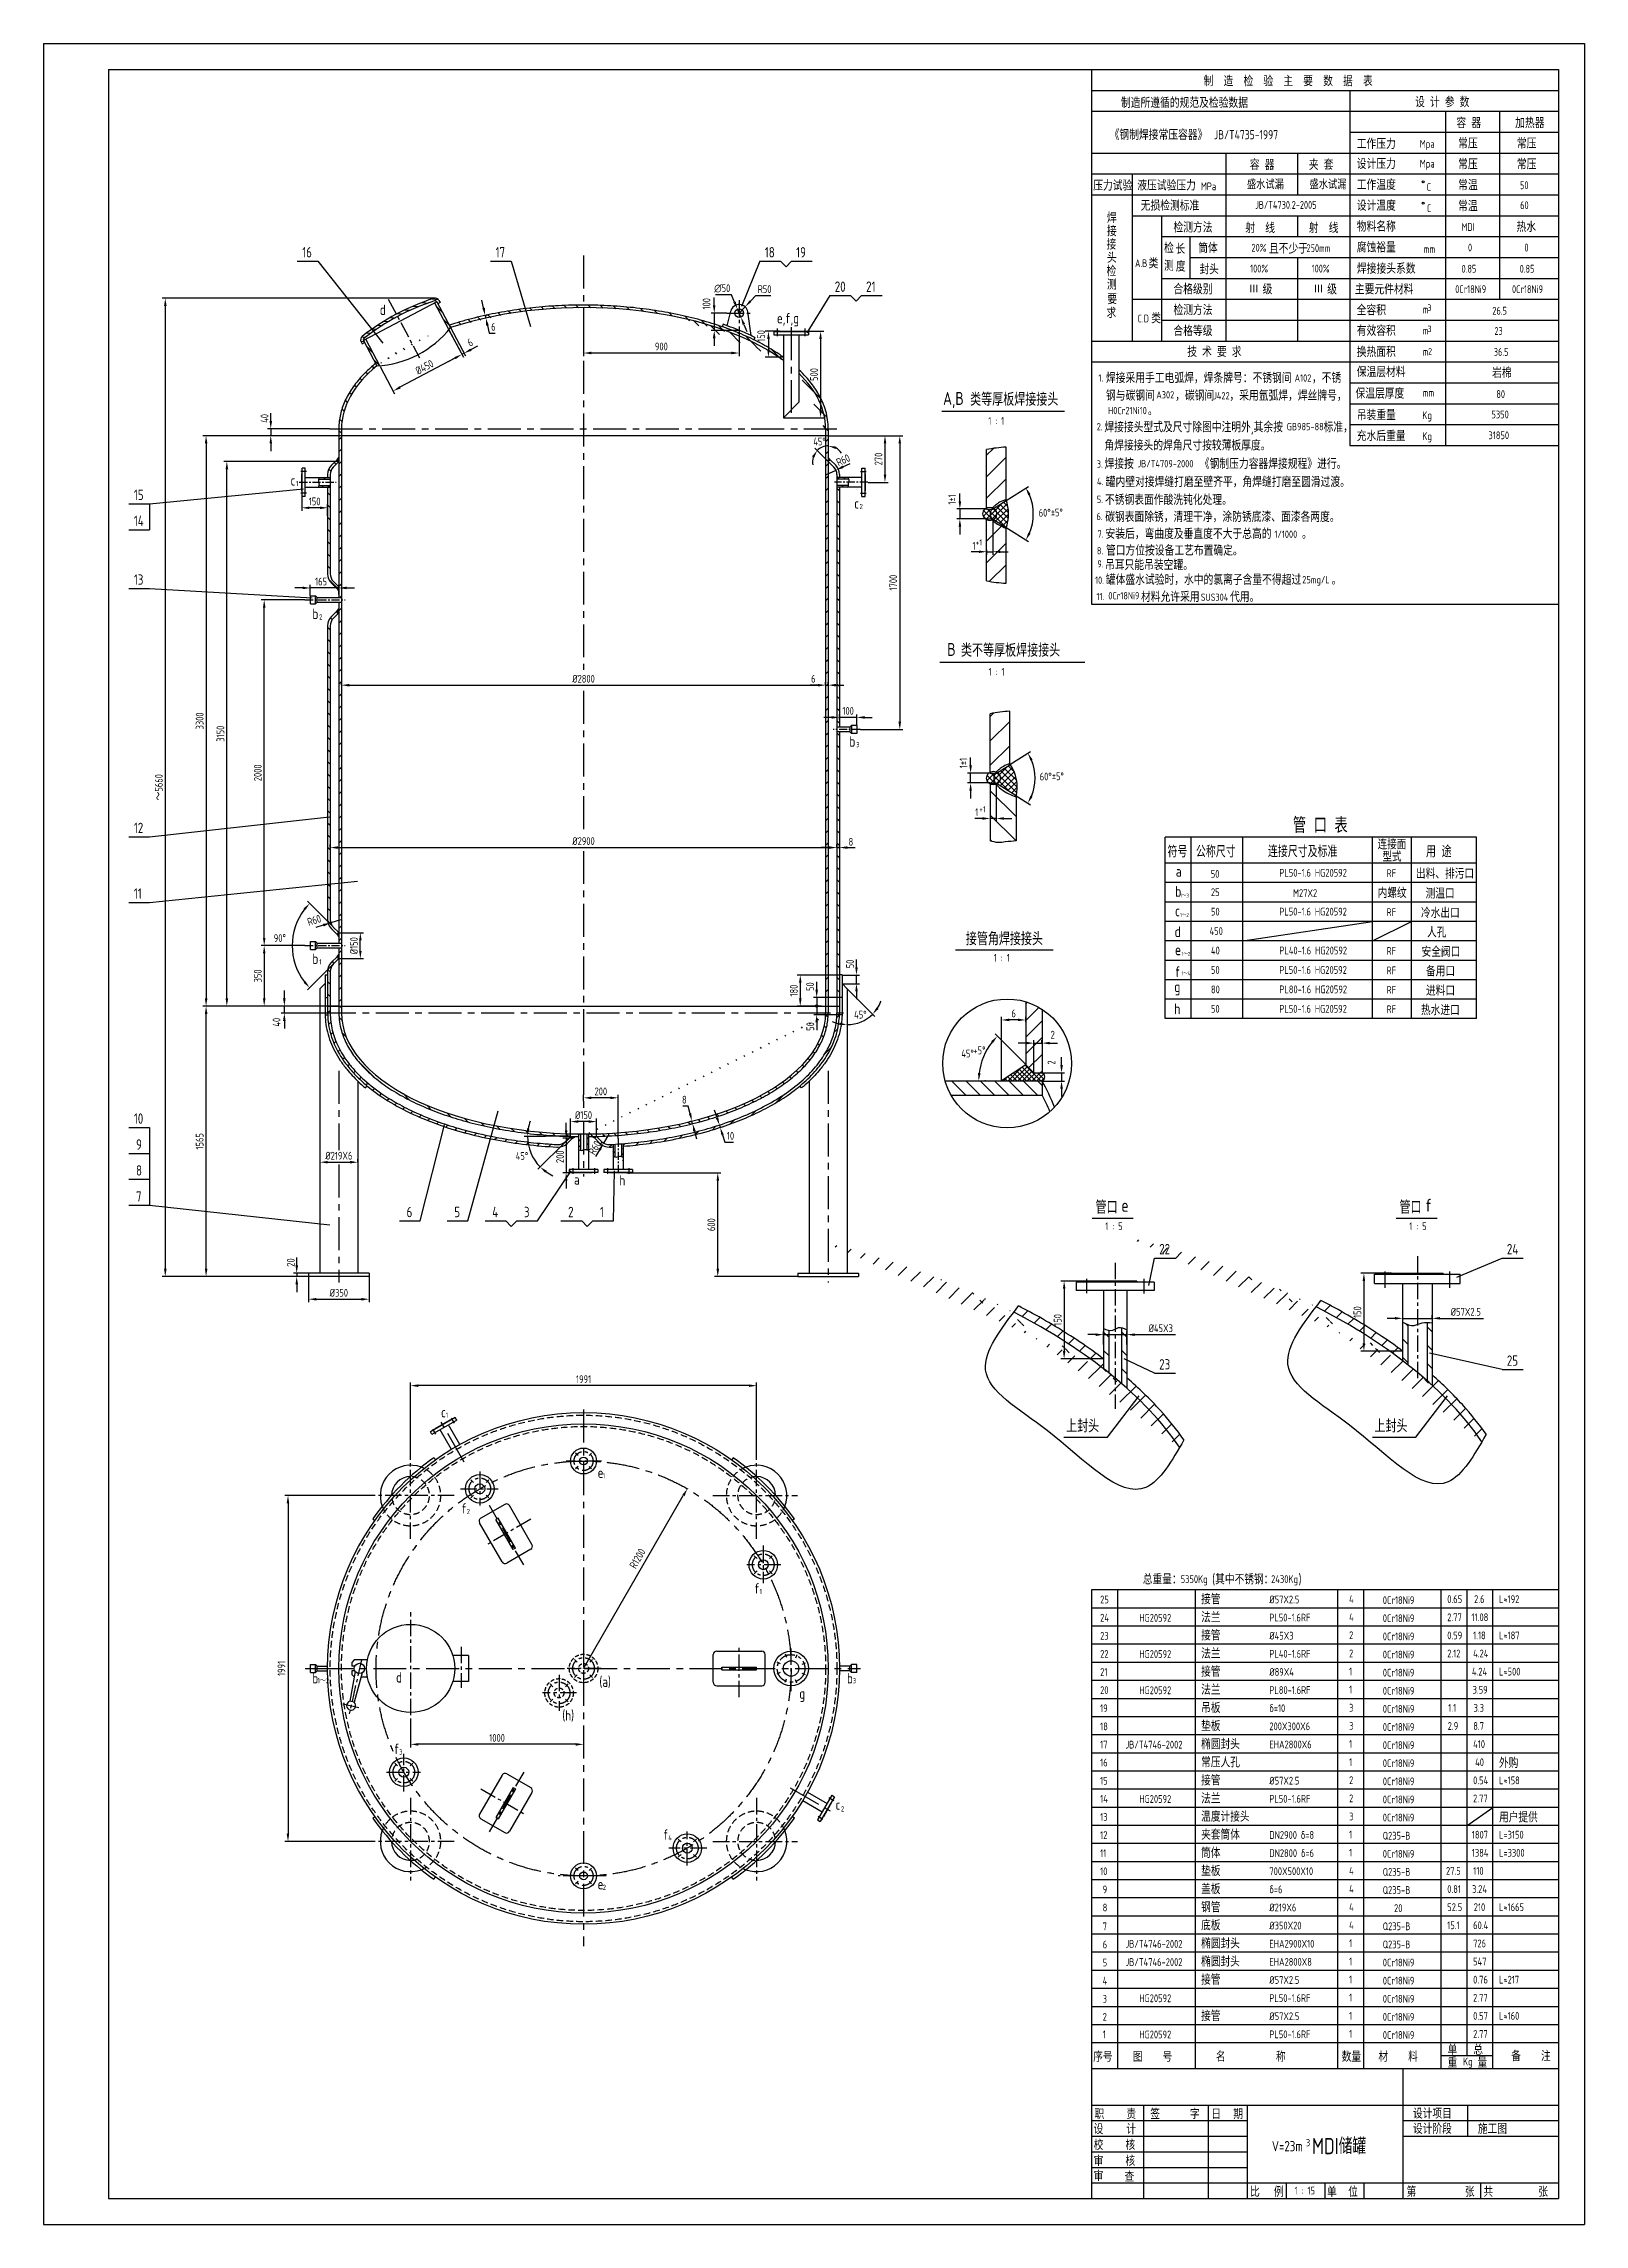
# Model space of a CAD drawing. Extents: x 104028 to 129789, y -4623 to 7992.
# Drawn here: x 120879 to 129789, y -4623 to 7992 of the extents above; entities that cross this region are included whole.
import ezdxf

# ---------------------------------------------------------------- set-up
doc = ezdxf.new("R2010")
doc.units = 0
doc.header["$LTSCALE"] = 3
doc.header["$MEASUREMENT"] = 0
doc.linetypes.add('CENTER', pattern=[50.8, 31.75, -6.35, 6.35, -6.35])
doc.linetypes.add('HIDDEN', pattern=[0.375, 0.25, -0.125])
doc.layers.get('0').update_dxf_attribs({"linetype": 'CONTINUOUS'})
doc.layers.get('DEFPOINTS').update_dxf_attribs({"linetype": 'CONTINUOUS'})
for name, color, linetype in [('DEVICE', 2, 'CONTINUOUS'), ('HIDDEN', 7, 'HIDDEN'), ('LAYERAXIS', 1, 'CENTER'), ('MAINLINE', 3, 'CONTINUOUS'), ('实线', 3, 'CONTINUOUS'), ('尺寸线', 7, 'CONTINUOUS')]:
    doc.layers.add(name, color=color, linetype=linetype)
doc.styles.add('GREEKC', font='greekc')
doc.styles.add('HZ', font='isocp.shx', dxfattribs={"width": 0.85, "bigfont": 'hztxt.shx'})
doc.dimstyles.new('C', dxfattribs={"dimtxt": 24, "dimasz": 24, "dimexe": 9.2, "dimexo": 0.1, "dimgap": 8, "dimtad": 1, "dimdec": 0, "dimdsep": 46, "dimtxsty": 'HZ', "dimcen": 0, "dimadec": 0, "dimazin": 0, "dimtfac": 1, "dimtdec": 4, "dimtmove": 2, "dimatfit": 3, "dimfxl": 0, "dimtolj": 1, "dimtzin": 0, "dimarcsym": 0})
doc.dimstyles.new('DWX', dxfattribs={"dimscale": 0, "dimtxt": 45, "dimasz": 45, "dimexe": 18, "dimexo": 0.625, "dimgap": 15, "dimtad": 1, "dimdec": 0, "dimdsep": 46, "dimtxsty": 'HZ', "dimcen": 0, "dimadec": 0, "dimazin": 0, "dimtfac": 1, "dimtdec": 0, "dimtmove": 2, "dimatfit": 3, "dimfxl": 0, "dimtolj": 1, "dimtzin": 0, "dimarcsym": 0})
pattern_1 = [(45, (-8770.4725, -1129.4448), (-1.325825215, 1.325825215), []), (135, (-8770.4725, -1129.4448), (-1.325825215, -1.325825215), [])]

msp = doc.modelspace()

# ---------------------------------------------------------------- texts
at = {"style": 'HZ'}
for s, height, width, p in [('制  造  检  验  主  要  数  据  表', 60.417, 0.85, (127586.9, 7745.5)), ('制造所遵循的规范及检验数据', 60.417, 0.85, (127108.9, 7619.9)), ('设 计 参 数', 60.42, 0.85, (128809.8, 7624)), ('容 器', 60.42, 0.85, (129048.9, 7503.1)), ('加热器', 60.42, 0.85, (129388.7, 7503.1)), ('《钢制焊接常压容器》', 60.42, 0.85, (127043.5, 7434.9)), ('JB/T4735-1997', 52.865, 0.85, (127646.3, 7438.7)), ('工作压力', 60.42, 0.85, (128472.4, 7382.3)), ('常压', 60.82, 0.85, (129058.2, 7385)), ('常压', 60.82, 0.85, (129398, 7385)), ('容 器', 60.42, 0.85, (127853.8, 7261.5)), ('夹 套', 60.42, 0.85, (128195.5, 7261.5)), ('设计压力', 60.42, 0.85, (128472.4, 7266.7)), ('Mpa', 45, 0.85, (128837.2, 7389.7)), ('Mpa', 45, 0.85, (128837.2, 7275.1)), ('常压', 60.82, 0.85, (129058.2, 7264.2)), ('常压', 60.82, 0.85, (129398, 7264.2)), ('压力试验', 60.42, 0.85, (126948.5, 7141.5)), ('液压试验压力', 60.42, 0.85, (127203.1, 7142.2)), ('盛水试漏', 49.43, 0.8, (127837.3, 7150.3)), ('盛水试漏', 49.43, 0.8, (128199.3, 7150.3)), ('工作温度', 60.42, 0.85, (128472.4, 7145.9)), ('常温', 60.82, 0.85, (129058.2, 7143.4)), ('50', 45.31, 0.85, (129416.8, 7150)), ('无损检测标准', 60.42, 0.85, (127222.9, 7025.1)), ('MPa', 45, 0.85, (127570.9, 7144)), ('JB/T4730.2-2005', 45.312, 0.85, (127885.3, 7036.2)), ('设计温度', 60.42, 0.85, (128472.4, 7025.1)), ('C', 45, 0.85, (128876.6, 7139.2)), ('常温', 60.82, 0.85, (129058.2, 7022.5)), ('60', 45.31, 0.85, (129417.5, 7034.5)), ('接', 60.4, 0.85, (127027.7, 6877.7)), ('焊', 60.4, 0.85, (127027.7, 6955)), ('检测方法', 60.42, 0.85, (127412.2, 6899)), ('射  线', 60.42, 0.85, (127827.9, 6895.8)), ('射  线', 60.42, 0.85, (128194.7, 6895.8)), ('物料名称', 60.42, 0.85, (128472.4, 6904.2)), ('C', 45, 0.85, (128877.9, 7016.9)), ('MDI', 45.31, 0.85, (129078.5, 6908.8)), ('热水', 60.42, 0.85, (129396.2, 6902.1)), ('16', 60, 0.85, (122374, 6754.8)), ('17', 60, 0.85, (123492, 6754.8)), ('18', 60, 0.85, (125049.3, 6754.8)), ('19', 60, 0.85, (125230.4, 6754.8)), ('接', 60.4, 0.85, (127025.3, 6800.4)), ('检', 60.4, 0.85, (127358, 6779.8)), ('长', 60.4, 0.85, (127423.8, 6775)), ('筒体', 55, 0.85, (127556, 6780.3)), ('20%', 45.31, 0.85, (127863.9, 6788.7)), ('且不少于', 60.42, 0.85, (127964.6, 6776.3)), ('250mm', 45.31, 0.85, (128182, 6786.3)), ('腐蚀裕量', 60.42, 0.85, (128472.4, 6783.5)), ('mm', 45, 0.85, (128859.7, 6781.1)), ('0', 45.3, 0.85, (129115.8, 6789.4)), ('0', 45.3, 0.85, (129442.2, 6789.4)), ('检', 60.4, 0.85, (127025.3, 6646)), ('头', 60.4, 0.85, (127027.7, 6723.3)), ('A.B', 45.31, 0.85, (127190.2, 6698.9)), ('类', 60.4, 0.85, (127268.5, 6691.3)), ('测', 60.4, 0.85, (127358, 6678)), ('度', 60.4, 0.85, (127426.1, 6673.3)), ('封头', 55, 0.85, (127563.4, 6657.8)), ('100%%%', 45.31, 0.85, (127856, 6667.8)), ('100%%%', 45.31, 0.85, (128211.6, 6667.8)), ('焊接接头系数', 60.42, 0.85, (128473.6, 6660.7)), ('0.85', 45.31, 0.85, (129078.5, 6667.1)), ('0.85', 45.31, 0.85, (129414.5, 6667.1)), ('20', 60, 0.85, (125453.9, 6556)), ('21', 60, 0.85, (125635, 6556)), ('测', 60.4, 0.85, (127027.7, 6568.7)), ('合格级别', 60.42, 0.85, (127412.2, 6541.7)), ('级', 60.4, 0.85, (127928.1, 6541.1)), ('级', 60.4, 0.85, (128301.5, 6541.1)), ('主要元件材料', 60.42, 0.85, (128461.6, 6541.1)), ('0Cr18Ni9', 45.31, 0.85, (129041.8, 6548.8)), ('0Cr18Ni9', 45.31, 0.85, (129370.4, 6548.8)), ('d', 60, 0.85, (122823.2, 6422.3)), ('e,f,g', 60, 0.85, (125119.3, 6374)), ('求', 60.4, 0.85, (127025.3, 6404.7)), ('要', 60.4, 0.85, (127030, 6484.4)), ('类', 60.4, 0.85, (127283.6, 6373.6)), ('检测方法', 60.42, 0.85, (127412.2, 6420.9)), ('全容积', 60.42, 0.85, (128472.4, 6420.5)), ('m', 45, 0.85, (128854.1, 6432)), ('3', 37.5, 0.85, (128881.2, 6445.7)), ('26.5', 45.31, 0.85, (129256.5, 6424.1)), ('C.D', 45.31, 0.85, (127205.3, 6378.9)), ('合格等级', 60.42, 0.85, (127412.2, 6300.1)), ('有效容积', 60.42, 0.85, (128472.4, 6301.2)), ('m', 45, 0.85, (128854.1, 6309.6)), ('3', 37.5, 0.85, (128881.2, 6323.3)), ('23', 45.31, 0.85, (129268.6, 6307.1)), ('技 术 要 求', 60.42, 0.85, (127492.3, 6179.2)), ('换热面积', 60.42, 0.85, (128472.4, 6178.9)), ('m', 45, 0.85, (128854.1, 6187.2)), ('2', 37.5, 0.85, (128884.9, 6193.5)), ('36.5', 45.31, 0.85, (129265, 6185.8)), ('1.', 42.29, 0.85, (126978.3, 6036.7)), ('焊接采用手工电弧焊，焊条牌号：不锈钢间    ，不锈', 60.417, 0.85, (127022.2, 6027.9)), ('A102', 42.29, 0.85, (128113.1, 6036.3)), ('保温层材料', 60.42, 0.85, (128472.4, 6062.6)), ('岩棉', 60.42, 0.85, (129255.1, 6058.2)), ('A,B', 75, 0.85, (126080.1, 5902)), ('  类等厚板焊接接头', 75, 0.85, (126163.7, 5896.8)), ('钢与碳钢间    ，碳钢间   ，采用氩弧焊，焊丝牌号，', 60.417, 0.85, (127022.2, 5926.4)), ('A302', 42.29, 0.85, (127313.2, 5939.2)), ('J422', 42.29, 0.85, (127642.2, 5933.7)), ('保温层厚度', 60.42, 0.85, (128465.1, 5938.1)), ('mm', 45, 0.85, (128854.1, 5950)), ('80', 45.31, 0.85, (129279.8, 5942.2)), ('1 : 1', 45, 0.85, (126341.7, 5787.1)), ('焊接接头型式及尺寸除图中注明外,其余按        标准，', 60.417, 0.85, (127012.9, 5743.7)), ('H0Cr21Ni10', 42.29, 0.85, (127034.2, 5848.2)), ('。', 60.4, 0.85, (127264.2, 5841)), ('吊装重量', 60.42, 0.85, (128472.4, 5813.6)), ('Kg', 45, 0.85, (128851.3, 5819.6)), ('5350', 45, 0.85, (129250.9, 5824.5)), ('2.', 42.29, 0.85, (126968.7, 5754.6)), ('角焊接接头的焊角尺寸按较薄板厚度。', 60.417, 0.85, (127013.4, 5638.2)), ('GB985-88', 42.29, 0.85, (128067.7, 5755.3)), ('充水后重量', 60.42, 0.85, (128472.4, 5692.8)), ('Kg', 45, 0.85, (128851.3, 5698.5)), ('31850', 45, 0.85, (129234, 5703.7)), ('3.', 42.29, 0.85, (126968.9, 5538.4)), ('焊接按             《钢制压力容器焊接规程》进行。', 60.417, 0.85, (127013.9, 5531.7)), ('JB/T4709-2000', 42.292, 0.85, (127204.6, 5541)), ('c', 60, 0.85, (122306.6, 5435.5)), ('1', 30, 0.85, (122337, 5432.2)), ('4.', 42.29, 0.85, (126970.1, 5438.1)), ('罐内壁对接焊缝打磨至壁齐平，角焊缝打磨至圆滑过渡。', 60.417, 0.85, (127020.7, 5426.9)), ('15', 60, 0.85, (121400.5, 5351.8)), ('c', 60, 0.85, (125566.6, 5302.5)), ('2', 30, 0.85, (125597, 5299.3)), ('5.', 42.29, 0.85, (126968.8, 5334)), ('不锈钢表面作酸洗钝化处理。', 60.417, 0.85, (127016.1, 5323.2)), ('14', 60, 0.85, (121400.5, 5201.8)), ('6.', 42.29, 0.85, (126967.1, 5235.6)), ('7.', 42.29, 0.85, (126973.2, 5134.4)), ('碳钢表面除锈，清理干净，涂防锈底漆、面漆各两度。', 60.417, 0.85, (127017.4, 5224.5)), ('安装后，弯曲度及垂直度不大于总高的      。', 60.417, 0.85, (127019.3, 5126.4)), ('1/1000', 42.29, 0.85, (127996.4, 5132.9)), ('+1', 35.16, 0.85, (126267.1, 5088.8)), ('8.', 42.29, 0.85, (126969.4, 5037.5)), ('管口方位按设备工艺布置确定。', 60.417, 0.85, (127022, 5030.1)), ('13', 60, 0.85, (121400.5, 4861.5)), ('9.', 42.29, 0.85, (126972.2, 4961.5)), ('罐体盛水试验时，水中的氯离子含量不得超过      。', 60.417, 0.85, (127021.4, 4861)), ('吊耳只能吊装空罐。', 60.42, 0.85, (127016.8, 4946.6)), ('10.', 42.29, 0.85, (126959, 4867)), ('11.', 42.29, 0.85, (126967.4, 4772.8)), ('0Cr18Ni9', 42, 0.85, (127035.9, 4777.1)), ('材料允许采用      代用。', 60.417, 0.85, (127224.7, 4761.7)), ('SUS304', 42, 0.85, (127570.3, 4768.7)), ('25mg/L', 42.29, 0.85, (128157.2, 4869.9)), ('b', 60, 0.85, (122433.4, 4663.5)), ('2', 30, 0.85, (122471.7, 4660.3)), ('B', 75, 0.85, (126104.4, 4450.2)), ('  类不等厚板焊接接头', 75, 0.85, (126110.8, 4445)), ('1 : 1', 45, 0.85, (126343.3, 4335.3)), ('b', 60, 0.85, (125538.8, 3925.1)), ('3', 30, 0.85, (125577.1, 3921.8)), ('+1', 35.16, 0.85, (126288.4, 3545.7)), ('12', 60, 0.85, (121400.5, 3425.1)), ('管 口 表', 90, 0.85, (128102.9, 3425.5)), ('符号', 67.5, 0.85, (127378.3, 3284.4)), ('公称尺寸', 67.5, 0.85, (127542.5, 3284.8)), ('连接尺寸及标准', 67.5, 0.85, (127958.9, 3285.6)), ('连接面', 59.06, 0.85, (128593, 3330.8)), ('型式', 59.06, 0.85, (128620.8, 3259.8)), ('用 途', 67.5, 0.85, (128873.1, 3284.8)), ('a', 63, 0.85, (127425.8, 3172.5)), ('50', 45, 0.85, (127628.1, 3166.6)), ('PL50-1.6 HG20592', 45, 0.85, (128024.8, 3173.2)), ('RF', 45, 0.85, (128644.7, 3170.5)), ('出料、排污口', 59.97, 0.85, (128814.6, 3160.7)), ('11', 60, 0.85, (121400.5, 3045.9)), ('b', 63, 0.85, (127422.3, 3056.3)), ('1～3', 22.5, 0.85, (127451, 3052.6)), ('25', 45, 0.85, (127629.3, 3060.7)), ('M27X2', 45, 0.85, (128103.8, 3055.7)), ('内螺纹', 59.97, 0.85, (128592.6, 3049.6)), ('测温口', 59.97, 0.85, (128870.4, 3046.4)), ('c', 63, 0.85, (127421.5, 2943.9)), ('1～2', 22.5, 0.85, (127451, 2940.1)), ('50', 45, 0.85, (127629.3, 2948.2)), ('PL50-1.6 HG20592', 45, 0.85, (128024.8, 2948.4)), ('RF', 45, 0.85, (128644.7, 2945.6)), ('冷水出口', 59.97, 0.85, (128843.9, 2933.9)), ('接管角焊接接头', 75, 0.85, (126211.8, 2776.2)), ('d', 63, 0.85, (127419.3, 2823.6)), ('450', 45, 0.85, (127621.6, 2835.8)), ('安全阀口', 59.97, 0.85, (128847.1, 2709)), ('人孔', 59.97, 0.85, (128878.7, 2821.5)), ('b', 60, 0.85, (122433.4, 2668.5)), ('1', 30, 0.85, (122471.7, 2665.3)), ('1 : 1', 45, 0.85, (126373.4, 2681.1)), ('e', 63, 0.85, (127421.3, 2718.9)), ('f', 63, 0.85, (127421.4, 2591.8)), ('1～2', 22.5, 0.85, (127458.6, 2715.2)), ('40', 45, 0.85, (127629.3, 2723.3)), ('50', 45, 0.85, (127629.3, 2610.9)), ('PL40-1.6 HG20592', 45, 0.85, (128024.8, 2723.5)), ('PL50-1.6 HG20592', 45, 0.85, (128024.8, 2611)), ('RF', 45, 0.85, (128644.7, 2720.7)), ('RF', 45, 0.85, (128644.7, 2608.3)), ('备用口', 59.97, 0.85, (128872.9, 2596.6)), ('g', 63, 0.85, (127417.1, 2505.1)), ('1～4', 22.5, 0.85, (127458.6, 2602.8)), ('80', 45, 0.85, (127629.3, 2498.4)), ('PL80-1.6 HG20592', 45, 0.85, (128024.8, 2498.6)), ('RF', 45, 0.85, (128644.7, 2495.8)), ('进料口', 59.97, 0.85, (128872.9, 2484.2)), ('h', 63, 0.85, (127417.1, 2377)), ('50', 45, 0.85, (127629.3, 2386)), ('PL50-1.6 HG20592', 45, 0.85, (128024.8, 2386.1)), ('RF', 45, 0.85, (128644.7, 2383.4)), ('热水进口', 59.97, 0.85, (128843.9, 2371.7)), ('10', 60, 0.85, (121400.5, 1743.8)), ('9', 60, 0.85, (121413.1, 1593.8)), ('8', 60, 0.85, (121413.1, 1443.8)), ('a', 60, 0.85, (123946.1, 1391.3)), ('h', 60, 0.85, (124208.7, 1386.3)), ('7', 60, 0.85, (121413.1, 1293.8)), ('6', 60, 0.85, (122977.8, 1203.2)), ('5', 60, 0.85, (123253.7, 1203.2)), ('4', 60, 0.85, (123472.8, 1203.2)), ('3', 60, 0.85, (123656.4, 1203.2)), ('2', 60, 0.85, (123911.8, 1203.2)), ('1', 60, 0.85, (124095.4, 1203.2)), ('管口', 75, 0.85, (126961.6, 1223.5)), ('e', 75, 0.85, (127111.1, 1234.3)), ('管口', 75, 0.85, (128719.5, 1223.5)), ('f', 75, 0.85, (128869.1, 1234.3)), ('1 : 5', 45, 0.85, (127018.1, 1128.3)), ('1 : 5', 45, 0.85, (128776.1, 1128.3)), ('22', 60, 0.85, (127330, 988.6)), ('24', 60, 0.85, (129340.5, 988.6)), ('23', 60, 0.85, (127330, 322.2)), ('25', 60, 0.85, (129340.5, 343.6)), ('c', 60, 0.85, (123177.1, 45.2)), ('1', 30, 0.85, (123203.6, 43.4)), ('上封头', 75, 0.85, (126791.3, -42.2)), ('上封头', 75, 0.85, (128574.7, -42.2)), ('e', 60, 0.85, (124082.5, -304.5)), ('1', 30, 0.85, (124111.9, -307.7)), ('f', 60, 0.85, (123295.6, -511.2)), ('2', 30, 0.85, (123325, -514.4)), ('总重量：', 60, 0.85, (127235.3, -921.1)), ('5350Kg', 45, 0.85, (127454.1, -912.8)), ('(其中不锈钢：     )', 60, 0.85, (127636.4, -921.1)), ('2430Kg', 45, 0.85, (127977.4, -912.8)), ('f', 60, 0.85, (124989, -973.9)), ('1', 30, 0.85, (125018.4, -977.1)), ('25', 44.92, 0.85, (126988.6, -1031)), ('接管', 60.01, 0.85, (127572.3, -1035.9)), ('%%C57X2.5', 44.92, 0.85, (127967.1, -1030.6)), ('4', 45, 0.85, (128428.1, -1028.1)), ('0Cr18Ni9', 44.92, 0.85, (128622.8, -1034.5)), ('0.65', 45, 0.85, (128995.7, -1028.8)), ('2.6', 45, 0.85, (129151.1, -1028.8)), ('L≈192', 45, 0.85, (129295.1, -1028.8)), ('24', 44.92, 0.85, (126988.6, -1135.9)), ('HG20592', 45, 0.85, (127214.5, -1136.7)), ('法兰', 60.01, 0.85, (127572.3, -1140.7)), ('PL50-1.6RF', 44.92, 0.85, (127967.1, -1135.4)), ('4', 45, 0.85, (128428.1, -1132.9)), ('0Cr18Ni9', 44.92, 0.85, (128622.8, -1139.3)), ('2.77', 45, 0.85, (128995.7, -1133.6)), ('11.08', 45, 0.85, (129136.2, -1133.6)), ('23', 44.92, 0.85, (126988.6, -1240.7)), ('接管', 60.01, 0.85, (127572.3, -1245.5)), ('%%C45X3', 44.92, 0.85, (127967.1, -1240.2)), ('2', 45, 0.85, (128428.1, -1237.7)), ('0Cr18Ni9', 44.92, 0.85, (128622.8, -1244.1)), ('0.59', 45, 0.85, (128995.7, -1238.4)), ('1.18', 45, 0.85, (129145.4, -1238.4)), ('L≈187', 45, 0.85, (129295.1, -1238.4)), ('22', 44.92, 0.85, (126988.6, -1345.5)), ('HG20592', 45, 0.85, (127214.5, -1346.3)), ('法兰', 60.01, 0.85, (127572.3, -1350.3)), ('PL40-1.6RF', 44.92, 0.85, (127967.1, -1345)), ('2', 45, 0.85, (128428.1, -1342.5)), ('0Cr18Ni9', 44.92, 0.85, (128622.8, -1349)), ('2.12', 45, 0.85, (128995.7, -1343.2)), ('4.24', 45, 0.85, (129145.4, -1343.2)), ('b', 60, 0.85, (122432.7, -1493.9)), ('1～2', 30, 0.85, (122462, -1492.7)), ('d', 60, 0.85, (122916.9, -1488.4)), ('(a)', 60, 0.85, (124092.5, -1513.9)), ('b', 60, 0.85, (125524.9, -1493.9)), ('3', 30, 0.85, (125558, -1492.7)), ('21', 44.92, 0.85, (126988.6, -1450.3)), ('20', 44.92, 0.85, (126988.6, -1555.1)), ('HG20592', 45, 0.85, (127214.5, -1555.9)), ('接管', 60.01, 0.85, (127572.3, -1455.1)), ('法兰', 60.01, 0.85, (127572.3, -1559.9)), ('%%C89X4', 44.92, 0.85, (127967.1, -1449.8)), ('PL80-1.6RF', 44.92, 0.85, (127967.1, -1554.6)), ('1', 45, 0.85, (128428.1, -1447.3)), ('1', 45, 0.85, (128428.1, -1552.1)), ('0Cr18Ni9', 44.92, 0.85, (128622.8, -1453.8)), ('0Cr18Ni9', 44.92, 0.85, (128622.8, -1558.6)), ('4.24', 45, 0.85, (129138.4, -1448.1)), ('3.59', 45, 0.85, (129142.3, -1552.9)), ('L≈500', 45, 0.85, (129295.1, -1448.1)), ('g', 60, 0.85, (125248.7, -1582.4)), ('19', 44.92, 0.85, (126988.6, -1659.9)), ('吊板', 60.01, 0.85, (127572.3, -1664.7)), ('δ=10', 44.92, 0.85, (127967.1, -1659.5)), ('3', 45, 0.85, (128428.1, -1656.9)), ('0Cr18Ni9', 44.92, 0.85, (128622.8, -1663.4)), ('1.1', 45, 0.85, (129001.3, -1657.7)), ('3.3', 45, 0.85, (129147.9, -1657.7)), ('(h)', 60, 0.85, (123878.1, -1708.7)), ('18', 44.92, 0.85, (126988.6, -1764.7)), ('垫板', 60.01, 0.85, (127572.3, -1769.5)), ('200X300X6', 44.92, 0.85, (127967.1, -1764.3)), ('3', 45, 0.85, (128428.1, -1761.7)), ('0Cr18Ni9', 44.92, 0.85, (128622.8, -1768.2)), ('2.9', 45, 0.85, (128998.4, -1762.5)), ('8.7', 45, 0.85, (129146.1, -1762.5)), ('f', 60, 0.85, (122905.3, -1902.4)), ('3', 30, 0.85, (122934.6, -1905.7)), ('17', 44.92, 0.85, (126988.6, -1869.5)), ('JB/T4746-2002', 45, 0.85, (127134.8, -1870.3)), ('椭圆封头', 60.01, 0.85, (127572.3, -1874.4)), ('EHA2800X6', 44.92, 0.85, (127967.1, -1869.1)), ('1', 45, 0.85, (128428.1, -1866.5)), ('0Cr18Ni9', 44.92, 0.85, (128622.8, -1873)), ('410', 45, 0.85, (129145.4, -1867.3)), ('16', 44.92, 0.85, (126988.6, -1974.3)), ('接管', 60.01, 0.85, (127572.3, -2084)), ('常压人孔', 60.01, 0.85, (127572.3, -1979.2)), ('1', 45, 0.85, (128428.1, -1971.3)), ('0Cr18Ni9', 44.92, 0.85, (128622.8, -1977.8)), ('40', 45, 0.85, (129157.1, -1972.1)), ('外购', 60, 0.85, (129295.1, -1983.2)), ('15', 44.92, 0.85, (126988.6, -2079.1)), ('14', 44.92, 0.85, (126988.6, -2183.9)), ('HG20592', 45, 0.85, (127214.5, -2184.7)), ('法兰', 60.01, 0.85, (127572.3, -2188.8)), ('%%C57X2.5', 44.92, 0.85, (127967.1, -2078.7)), ('PL50-1.6RF', 44.92, 0.85, (127967.1, -2183.5)), ('2', 45, 0.85, (128428.1, -2076.1)), ('2', 45, 0.85, (128428.1, -2180.9)), ('0Cr18Ni9', 44.92, 0.85, (128622.8, -2082.6)), ('0Cr18Ni9', 44.92, 0.85, (128622.8, -2187.4)), ('0.54', 45, 0.85, (129145.4, -2076.9)), ('2.77', 45, 0.85, (129145.4, -2181.7)), ('L≈158', 45, 0.85, (129295.1, -2076.9)), ('c', 60, 0.85, (125458.7, -2225)), ('2', 30, 0.85, (125489.3, -2234.7)), ('13', 44.92, 0.85, (126988.6, -2288.7)), ('温度计接头', 60.01, 0.85, (127572.3, -2293.6)), ('3', 45, 0.85, (128428.1, -2285.7)), ('0Cr18Ni9', 44.92, 0.85, (128622.8, -2292.2)), ('用户提供', 60, 0.85, (129295.1, -2297.6)), ('f', 60, 0.85, (124461.8, -2398.1)), ('4', 30, 0.85, (124491.1, -2401.4)), ('12', 44.92, 0.85, (126988.6, -2393.5)), ('夹套筒体', 60.01, 0.85, (127572.3, -2398.4)), ('DN2900 δ=8', 44.92, 0.85, (127967.1, -2393.1)), ('1', 45, 0.85, (128428.1, -2390.5)), ('Q235-B', 44.92, 0.85, (128622.8, -2397)), ('1807', 45, 0.85, (129137.9, -2391.3)), ('L=3150', 45, 0.85, (129295.1, -2391.3)), ('11', 44.92, 0.85, (126988.6, -2498.3)), ('筒体', 60.01, 0.85, (127572.3, -2503.2)), ('DN2800 δ=6', 44.92, 0.85, (127967.1, -2497.9)), ('1', 45, 0.85, (128428.1, -2495.4)), ('0Cr18Ni9', 44.92, 0.85, (128622.8, -2501.8)), ('1384', 45, 0.85, (129137.9, -2496.1)), ('L=3300', 45, 0.85, (129295.1, -2496.1)), ('e', 60, 0.85, (124082.5, -2684.6)), ('10', 44.92, 0.85, (126988.6, -2603.1)), ('盖板', 60.01, 0.85, (127572.3, -2712.8)), ('垫板', 60.01, 0.85, (127572.3, -2608)), ('700X500X10', 44.92, 0.85, (127967.1, -2602.7)), ('4', 45, 0.85, (128428.1, -2600.2)), ('Q235-B', 44.92, 0.85, (128622.8, -2606.6)), ('27.5', 45, 0.85, (128988.5, -2600.9)), ('110', 45, 0.85, (129146.1, -2600.9)), ('2', 30, 0.85, (124111.9, -2687.9)), ('9', 44.9, 0.85, (127003.2, -2707.9)), ('8', 44.9, 0.85, (127003.2, -2812.8)), ('钢管', 60.01, 0.85, (127572.3, -2817.6)), ('%%C219X6', 44.92, 0.85, (127967.1, -2812.3)), ('δ=6', 44.92, 0.85, (127967.1, -2707.5)), ('4', 45, 0.85, (128428.1, -2705)), ('4', 45, 0.85, (128428.1, -2809.8)), ('Q235-B', 44.92, 0.85, (128622.8, -2711.4)), ('20', 44.92, 0.85, (128688.3, -2816.2)), ('0.81', 45, 0.85, (128995.7, -2705.7)), ('52.5', 45, 0.85, (128995.7, -2810.5)), ('3.24', 45, 0.85, (129139.2, -2705.7)), ('210', 45, 0.85, (129149.1, -2810.5)), ('L≈1665', 45, 0.85, (129295.1, -2810.5)), ('7', 44.9, 0.85, (127003.2, -2921.5)), ('底板', 60.01, 0.85, (127572.3, -2922.4)), ('%%C350X20', 44.92, 0.85, (127967.1, -2917.1)), ('4', 45, 0.85, (128428.1, -2914.6)), ('Q235-B', 44.92, 0.85, (128622.8, -2921.1)), ('15.1', 45, 0.85, (128995.7, -2915.3)), ('60.4', 45, 0.85, (129145.4, -2915.3)), ('6', 44.9, 0.85, (127003.2, -3026.3)), ('JB/T4746-2002', 45, 0.85, (127134.8, -3023.2)), ('椭圆封头', 60.01, 0.85, (127572.3, -3027.2)), ('EHA2900X10', 44.92, 0.85, (127967.1, -3021.9)), ('1', 45, 0.85, (128428.1, -3019.4)), ('Q235-B', 44.92, 0.85, (128622.8, -3025.9)), ('726', 45, 0.85, (129145.4, -3020.2)), ('5', 44.9, 0.85, (127003.2, -3131.1)), ('JB/T4746-2002', 45, 0.85, (127134.8, -3128)), ('椭圆封头', 60.01, 0.85, (127572.3, -3132)), ('EHA2800X8', 44.92, 0.85, (127967.1, -3126.7)), ('1', 45, 0.85, (128428.1, -3124.2)), ('0Cr18Ni9', 44.92, 0.85, (128622.8, -3130.7)), ('547', 45, 0.85, (129145.4, -3125)), ('4', 44.9, 0.85, (127003.2, -3235.9)), ('接管', 60.01, 0.85, (127572.3, -3236.8)), ('%%C57X2.5', 44.92, 0.85, (127967.1, -3231.6)), ('1', 45, 0.85, (128428.1, -3229)), ('0Cr18Ni9', 44.92, 0.85, (128622.8, -3235.5)), ('0.76', 45, 0.85, (129145.4, -3229.8)), ('L≈217', 45, 0.85, (129295.1, -3229.8)), ('3', 44.9, 0.85, (127003.2, -3340.7)), ('2', 44.9, 0.85, (127003.2, -3445.5)), ('HG20592', 45, 0.85, (127214.5, -3337.6)), ('接管', 60.01, 0.85, (127572.3, -3446.4)), ('%%C57X2.5', 44.92, 0.85, (127967.1, -3441.2)), ('PL50-1.6RF', 44.92, 0.85, (127967.1, -3336.4)), ('1', 45, 0.85, (128428.1, -3333.8)), ('1', 45, 0.85, (128428.1, -3438.6)), ('0Cr18Ni9', 44.92, 0.85, (128622.8, -3340.3)), ('0Cr18Ni9', 44.92, 0.85, (128622.8, -3445.1)), ('2.77', 45, 0.85, (129145.4, -3334.6)), ('0.57', 45, 0.85, (129145.4, -3439.4)), ('L≈160', 45, 0.85, (129295.1, -3439.4)), ('1', 44.9, 0.85, (127003.2, -3546.4)), ('HG20592', 45, 0.85, (127214.5, -3547.2)), ('PL50-1.6RF', 44.92, 0.85, (127967.1, -3546)), ('1', 45, 0.85, (128428.1, -3543.4)), ('0Cr18Ni9', 44.92, 0.85, (128622.8, -3549.9)), ('2.77', 45, 0.85, (129145.4, -3544.2)), ('序号', 59.89, 0.85, (126948.2, -3682.6)), ('图    号', 59.89, 0.85, (127177.2, -3682.6)), ('名          称', 59.889, 0.85, (127658.1, -3682.6)), ('数量', 59.89, 0.85, (128385.2, -3682.6)), ('材    料', 59.89, 0.85, (128597.1, -3682.6)), ('重    量', 59.89, 0.85, (128997.8, -3716.9)), ('单', 59.9, 0.85, (128997.8, -3642.6)), ('Kg', 44.92, 0.85, (129086.9, -3702.7)), ('总', 59.9, 0.85, (129146.7, -3642.6)), ('备    注', 59.89, 0.85, (129365.6, -3678.9)), ('设', 60, 0.85, (126951, -4101.2)), ('设', 60, 0.85, (126951, -4101.2)), ('设', 60, 0.85, (126951, -4101.2)), ('职', 60, 0.85, (126956.1, -4014.3)), ('职', 60, 0.85, (126956.1, -4014.3)), ('职', 60, 0.85, (126956.1, -4014.3)), ('计', 60, 0.85, (127140.1, -4101.2)), ('计', 60, 0.85, (127140.1, -4101.2)), ('计', 60, 0.85, (127140.1, -4101.2)), ('责', 60, 0.85, (127140.1, -4014.3)), ('责', 60, 0.85, (127140.1, -4014.3)), ('责', 60, 0.85, (127140.1, -4014.3)), ('签', 60, 0.85, (127278.1, -4014.3)), ('签', 60, 0.85, (127278.1, -4014.3)), ('签', 60, 0.85, (127278.1, -4014.3)), ('字', 60, 0.85, (127508.1, -4014.3)), ('字', 60, 0.85, (127508.1, -4014.3)), ('字', 60, 0.85, (127508.1, -4014.3)), ('日', 60, 0.85, (127630.8, -4014.3)), ('日', 60, 0.85, (127630.8, -4014.3)), ('日', 60, 0.85, (127630.8, -4014.3)), ('期', 60, 0.85, (127758.5, -4014.3)), ('期', 60, 0.85, (127758.5, -4014.3)), ('设计项目', 60, 0.85, (128797.8, -4011.4)), ('设计阶段', 60, 0.85, (128797.8, -4099.4)), ('施工图', 60, 0.85, (129172.8, -4099.4)), ('校', 60, 0.85, (126951, -4193.1)), ('校', 60, 0.85, (126951, -4193.1)), ('校', 60, 0.85, (126951, -4193.1)), ('核', 60, 0.85, (127135, -4193.1)), ('核', 60, 0.85, (127135, -4193.1)), ('核', 60, 0.85, (127135, -4193.1)), ('V=23m', 60, 0.85, (127981.5, -4200.4)), ('3', 42, 0.85, (128178.5, -4171)), ('MDI储罐', 93.75, 0.85, (128213.1, -4216.9)), ('审', 60, 0.85, (126951, -4285)), ('审', 60, 0.85, (126951, -4285)), ('审', 60, 0.85, (126951, -4285)), ('核', 60, 0.85, (127135, -4285)), ('核', 60, 0.85, (127135, -4285)), ('核', 60, 0.85, (127135, -4285)), ('审', 60, 0.85, (126951, -4371.9)), ('审', 60, 0.85, (126951, -4371.9)), ('审', 60, 0.85, (126951, -4371.9)), ('查', 60, 0.85, (127129.9, -4377)), ('查', 60, 0.85, (127129.9, -4377)), ('查', 60, 0.85, (127129.9, -4377)), ('比', 60, 0.85, (127855.6, -4463.8)), ('比', 60, 0.85, (127855.6, -4463.8)), ('比', 60, 0.85, (127855.6, -4463.8)), ('例', 60, 0.85, (127993.6, -4463.8)), ('例', 60, 0.85, (127993.6, -4463.8)), ('例', 60, 0.85, (127993.6, -4463.8)), ('1 : 15', 45, 0.85, (128113.2, -4450.1)), ('单', 60, 0.85, (128300.3, -4463.8)), ('单', 60, 0.85, (128300.3, -4463.8)), ('单', 60, 0.85, (128300.3, -4463.8)), ('位', 60, 0.85, (128423, -4463.8)), ('位', 60, 0.85, (128423, -4463.8)), ('位', 60, 0.85, (128423, -4463.8)), ('第', 60, 0.85, (128760.3, -4463.8)), ('第', 60, 0.85, (128760.3, -4463.8)), ('第', 60, 0.85, (128760.3, -4463.8)), ('张', 60, 0.85, (129097.6, -4463.8)), ('张', 60, 0.85, (129097.6, -4463.8)), ('张', 60, 0.85, (129097.6, -4463.8)), ('共', 60, 0.85, (129205, -4463.8)), ('共', 60, 0.85, (129205, -4463.8)), ('共', 60, 0.85, (129205, -4463.8)), ('张', 60, 0.85, (129521.9, -4463.8)), ('张', 60, 0.85, (129521.9, -4463.8)), ('张', 60, 0.85, (129521.9, -4463.8))]:
    msp.add_text(s, height=height, dxfattribs=dict(at, width=width)).set_placement(p)
at = {"style": 'GREEKC'}
for p in [(127852.3, 6552.9), (128225.7, 6552.9)]:
    msp.add_text('III', height=45.31, dxfattribs=at).set_placement(p)
at = {"color": 7, "style": 'HZ', "width": 0.85}
msp.add_text('+5%%D', height=46.88, dxfattribs=at).set_placement((126255.2, 2144.7))
at = {"char_height": 45, "attachment_point": 5, "rotation": 90, "style": 'HZ'}
for insert in [(125311.2, 2536.7), (125312.4, 2306.7)]:
    msp.add_mtext('\\A1;50', dxfattribs=dict(at, insert=insert))

# ---------------------------------------------------------------- blocks, each defined once
blk = doc.blocks.new('*D68')
at = {"color": 0, "lineweight": -2}
for p, q in [((123000, -180), (123000, 247)), ((124957, 229), (123045, 229)), ((125002, -180), (125002, 247))]:
    blk.add_line(p, q, dxfattribs=at)
at = {"color": 0}
for points in [[(123045, 236), (123045, 221), (123000, 229)], [(124957, 236), (124957, 221), (125002, 229)]]:
    blk.add_solid(points, dxfattribs=at)
at = {"layer": 'DEFPOINTS', "color": 0}
for p in [(123000, 229), (123000, -181), (125002, -181)]:
    blk.add_point(p, dxfattribs=at)
at = {"color": 0, "insert": (124001, 266), "char_height": 45, "attachment_point": 5, "style": 'HZ'}
blk.add_mtext('\\A1;1991', dxfattribs=at)
blk = doc.blocks.new('*D69')
at = {"color": 0, "lineweight": -2}
for p, q in [((122763, -407), (122274, -407)), ((122292, -452), (122292, -2363)), ((122763, -2408), (122274, -2408))]:
    blk.add_line(p, q, dxfattribs=at)
at = {"color": 0}
for points in [[(122284, -452), (122299, -452), (122292, -407)], [(122284, -2363), (122299, -2363), (122292, -2408)]]:
    blk.add_solid(points, dxfattribs=at)
at = {"layer": 'DEFPOINTS', "color": 0}
for p in [(122764, -407), (122292, -2408), (122764, -2408)]:
    blk.add_point(p, dxfattribs=at)
at = {"color": 0, "insert": (122254, -1407), "char_height": 45, "attachment_point": 5, "rotation": 90, "style": 'HZ'}
blk.add_mtext('\\A1;1991', dxfattribs=at)
blk = doc.blocks.new('*D70')
at = {"color": 0, "lineweight": -2}
for p, q in [((123001, -1704), (123001, -1864)), ((123956, -1846), (123046, -1846)), ((124001, -1842), (124001, -1864))]:
    blk.add_line(p, q, dxfattribs=at)
at = {"color": 0}
for points in [[(123046, -1839), (123046, -1854), (123001, -1846)], [(123956, -1839), (123956, -1854), (124001, -1846)]]:
    blk.add_solid(points, dxfattribs=at)
at = {"layer": 'DEFPOINTS', "color": 0}
for p in [(123001, -1703), (123001, -1846), (124001, -1841)]:
    blk.add_point(p, dxfattribs=at)
at = {"color": 0, "insert": (123501, -1809), "char_height": 45, "attachment_point": 5, "style": 'HZ'}
blk.add_mtext('\\A1;1000', dxfattribs=at)
blk = doc.blocks.new('*D71')
at = {"color": 0, "lineweight": -2}
for p, q in [((123221, 6336), (123306, 6178)), ((122824, 6125), (122908, 5966)), ((123257, 6173), (122939, 6004))]:
    blk.add_line(p, q, dxfattribs=at)
at = {"color": 0}
for points in [[(123254, 6179), (123261, 6166), (123297, 6194)], [(122936, 6010), (122943, 5997), (122900, 5982)]]:
    blk.add_solid(points, dxfattribs=at)
at = {"layer": 'DEFPOINTS', "color": 0}
for p in [(123221, 6336), (122824, 6125), (122900, 5982)]:
    blk.add_point(p, dxfattribs=at)
at = {"color": 0, "insert": (123081, 6121), "char_height": 45, "attachment_point": 5, "rotation": 28, "style": 'HZ'}
blk.add_mtext('\\A1;%%C450', dxfattribs=at)
blk = doc.blocks.new('*D72')
at = {"color": 0, "lineweight": -2}
for p, q in [((123218, 6342), (123306, 6178)), ((123232, 6349), (123319, 6185)), ((123310, 6201), (123297, 6194)), ((123350, 6222), (123390, 6243)), ((123257, 6173), (123218, 6151))]:
    blk.add_line(p, q, dxfattribs=at)
at = {"color": 0}
for points in [[(123254, 6179), (123261, 6166), (123297, 6194)], [(123346, 6228), (123354, 6215), (123310, 6201)]]:
    blk.add_solid(points, dxfattribs=at)
at = {"layer": 'DEFPOINTS', "color": 0}
for p in [(123218, 6342), (123231, 6349), (123297, 6194)]:
    blk.add_point(p, dxfattribs=at)
at = {"color": 0, "insert": (123345, 6263), "char_height": 45, "attachment_point": 5, "rotation": 28, "style": 'HZ'}
blk.add_mtext('\\A1;6', dxfattribs=at)
blk = doc.blocks.new('*D73')
at = {"color": 0, "lineweight": -2}
for p, q in [((124001, 6280), (124001, 6184)), ((124856, 6202), (124046, 6202)), ((124901, 6280), (124901, 6184))]:
    blk.add_line(p, q, dxfattribs=at)
at = {"color": 0}
for points in [[(124046, 6210), (124046, 6195), (124001, 6202)], [(124856, 6210), (124856, 6195), (124901, 6202)]]:
    blk.add_solid(points, dxfattribs=at)
at = {"layer": 'DEFPOINTS', "color": 0}
for p in [(124001, 6281), (124001, 6202), (124901, 6281)]:
    blk.add_point(p, dxfattribs=at)
at = {"color": 0, "insert": (124451, 6240), "char_height": 45, "attachment_point": 5, "style": 'HZ'}
blk.add_mtext('\\A1;900', dxfattribs=at)
blk = doc.blocks.new('*D74')
at = {"color": 0, "lineweight": -2}
for p, q in [((125134, 6328), (125052, 6328)), ((125070, 6283), (125070, 6223)), ((125156, 6178), (125052, 6178))]:
    blk.add_line(p, q, dxfattribs=at)
at = {"color": 0}
for points in [[(125063, 6283), (125078, 6283), (125070, 6328)], [(125063, 6223), (125078, 6223), (125070, 6178)]]:
    blk.add_solid(points, dxfattribs=at)
at = {"layer": 'DEFPOINTS', "color": 0}
for p in [(125135, 6328), (125070, 6178), (125157, 6178)]:
    blk.add_point(p, dxfattribs=at)
at = {"color": 0, "insert": (125028, 6301), "char_height": 45, "attachment_point": 5, "rotation": 90, "style": 'HZ'}
blk.add_mtext('\\A1;150', dxfattribs=at)
blk = doc.blocks.new('*D75')
at = {"color": 0, "lineweight": -2}
for p, q in [((125268, 6328), (125390, 6328)), ((125372, 6283), (125372, 5873)), ((125157, 5828), (125390, 5828))]:
    blk.add_line(p, q, dxfattribs=at)
at = {"color": 0}
for points in [[(125364, 6283), (125379, 6283), (125372, 6328)], [(125364, 5873), (125379, 5873), (125372, 5828)]]:
    blk.add_solid(points, dxfattribs=at)
at = {"layer": 'DEFPOINTS', "color": 0}
for p in [(125267, 6328), (125157, 5828), (125372, 5828)]:
    blk.add_point(p, dxfattribs=at)
at = {"color": 0, "insert": (125334, 6078), "char_height": 45, "attachment_point": 5, "rotation": 90, "style": 'HZ'}
blk.add_mtext('\\A1;500', dxfattribs=at)
blk = doc.blocks.new('*D76')
at = {"color": 0, "lineweight": -2}
for p, q in [((124901, 6433), (124935, 6469)), ((124966, 6502), (124997, 6535)), ((124997, 6535), (125084, 6535))]:
    blk.add_line(p, q, dxfattribs=at)
at = {"color": 0}
blk.add_solid([(124961, 6507), (124971, 6497), (124935, 6469)], dxfattribs=at)
at = {"layer": 'DEFPOINTS', "color": 0}
for p in [(124935, 6469), (124901, 6433)]:
    blk.add_point(p, dxfattribs=at)
at = {"color": 0, "insert": (125048, 6572), "char_height": 45, "attachment_point": 5, "style": 'HZ'}
blk.add_mtext('\\A1;R50', dxfattribs=at)
blk = doc.blocks.new('*D77')
at = {"color": 0, "lineweight": -2}
for p, q in [((124857, 6539), (124765, 6539)), ((124874, 6497), (124857, 6539)), ((124911, 6410), (124891, 6456)), ((124928, 6368), (124946, 6327))]:
    blk.add_line(p, q, dxfattribs=at)
at = {"color": 0}
for points in [[(124881, 6500), (124867, 6494), (124891, 6456)], [(124935, 6371), (124921, 6365), (124911, 6410)]]:
    blk.add_solid(points, dxfattribs=at)
at = {"layer": 'DEFPOINTS', "color": 0}
for p in [(124891, 6456), (124911, 6410)]:
    blk.add_point(p, dxfattribs=at)
at = {"color": 0, "insert": (124803, 6576), "char_height": 45, "attachment_point": 5, "style": 'HZ'}
blk.add_mtext('\\A1;∅50', dxfattribs=at)
blk = doc.blocks.new('*D78')
at = {"color": 0, "lineweight": -2}
for p, q in [((124757, 6478), (124757, 6523)), ((124830, 6433), (124739, 6433)), ((124900, 6333), (124739, 6333)), ((124757, 6433), (124757, 6333)), ((124757, 6288), (124757, 6243))]:
    blk.add_line(p, q, dxfattribs=at)
at = {"color": 0}
for points in [[(124749, 6478), (124764, 6478), (124757, 6433)], [(124749, 6288), (124764, 6288), (124757, 6333)]]:
    blk.add_solid(points, dxfattribs=at)
at = {"layer": 'DEFPOINTS', "color": 0}
for p in [(124757, 6333), (124830, 6433), (124901, 6333)]:
    blk.add_point(p, dxfattribs=at)
at = {"color": 0, "insert": (124712, 6487), "char_height": 45, "attachment_point": 5, "rotation": 90, "style": 'HZ'}
blk.add_mtext('\\A1;100', dxfattribs=at)
blk = doc.blocks.new('*D79')
at = {"color": 0, "lineweight": -2}
for p, q in [((123423, 6463), (123413, 6507)), ((123432, 6420), (123450, 6423)), ((123432, 6420), (123436, 6405)), ((123436, 6405), (123453, 6409)), ((123445, 6361), (123455, 6317)), ((123455, 6317), (123489, 6317))]:
    blk.add_line(p, q, dxfattribs=at)
at = {"color": 0}
for points in [[(123430, 6465), (123415, 6462), (123432, 6420)], [(123453, 6363), (123438, 6359), (123436, 6405)]]:
    blk.add_solid(points, dxfattribs=at)
at = {"layer": 'DEFPOINTS', "color": 0}
for p in [(123432, 6420), (123436, 6405), (123436, 6405)]:
    blk.add_point(p, dxfattribs=at)
at = {"color": 0, "insert": (123480, 6354), "char_height": 45, "attachment_point": 5, "style": 'HZ'}
blk.add_mtext('\\A1;6', dxfattribs=at)
blk = doc.blocks.new('*D80')
at = {"color": 0, "lineweight": -2}
for p, q in [((124251, 1460), (124795, 1460)), ((124777, 905), (124777, 1415)), ((125240, 860), (124759, 860))]:
    blk.add_line(p, q, dxfattribs=at)
at = {"color": 0}
for points in [[(124770, 1415), (124785, 1415), (124777, 1460)], [(124770, 905), (124785, 905), (124777, 860)]]:
    blk.add_solid(points, dxfattribs=at)
at = {"layer": 'DEFPOINTS', "color": 0}
for p in [(124251, 1460), (124777, 1460), (125241, 860)]:
    blk.add_point(p, dxfattribs=at)
at = {"color": 0, "insert": (124740, 1160), "char_height": 45, "attachment_point": 5, "rotation": 90, "style": 'HZ'}
blk.add_mtext('\\A1;600', dxfattribs=at)
blk = doc.blocks.new('*D81')
at = {"color": 0, "lineweight": -2}
for p, q in [((124606, 1846), (124576, 1846)), ((124617, 1802), (124606, 1846)), ((124628, 1759), (124611, 1754)), ((124632, 1744), (124614, 1740)), ((124632, 1744), (124628, 1759)), ((124643, 1700), (124654, 1657))]:
    blk.add_line(p, q, dxfattribs=at)
at = {"color": 0}
for points in [[(124624, 1804), (124610, 1800), (124628, 1759)], [(124650, 1702), (124635, 1699), (124632, 1744)]]:
    blk.add_solid(points, dxfattribs=at)
at = {"layer": 'DEFPOINTS', "color": 0}
for p in [(124628, 1759), (124628, 1759), (124632, 1744)]:
    blk.add_point(p, dxfattribs=at)
at = {"color": 0, "insert": (124584, 1883), "char_height": 45, "attachment_point": 5, "style": 'HZ'}
blk.add_mtext('\\A1;8', dxfattribs=at)
blk = doc.blocks.new('*D82')
at = {"color": 0, "lineweight": -2}
for p, q in [((124773, 1779), (124759, 1822)), ((124787, 1737), (124804, 1742)), ((124787, 1737), (124791, 1722)), ((124791, 1722), (124808, 1728)), ((124805, 1680), (124819, 1637)), ((124819, 1637), (124869, 1637))]:
    blk.add_line(p, q, dxfattribs=at)
at = {"color": 0}
for points in [[(124780, 1782), (124765, 1777), (124787, 1737)], [(124812, 1682), (124798, 1677), (124791, 1722)]]:
    blk.add_solid(points, dxfattribs=at)
at = {"layer": 'DEFPOINTS', "color": 0}
for p in [(124787, 1737), (124791, 1722), (124791, 1722)]:
    blk.add_point(p, dxfattribs=at)
at = {"color": 0, "insert": (124851, 1674), "char_height": 45, "attachment_point": 5, "style": 'HZ'}
blk.add_mtext('\\A1;10', dxfattribs=at)
blk = doc.blocks.new('*D83')
at = {"color": 0, "lineweight": -2}
for p, q in [((123926, 1671), (123926, 1774)), ((124076, 1671), (124076, 1774)), ((124031, 1756), (123971, 1756))]:
    blk.add_line(p, q, dxfattribs=at)
at = {"color": 0}
for points in [[(123971, 1764), (123971, 1749), (123926, 1756)], [(124031, 1764), (124031, 1749), (124076, 1756)]]:
    blk.add_solid(points, dxfattribs=at)
at = {"layer": 'DEFPOINTS', "color": 0}
for p in [(123926, 1756), (123926, 1670), (124076, 1670)]:
    blk.add_point(p, dxfattribs=at)
at = {"color": 0, "insert": (124001, 1794), "char_height": 45, "attachment_point": 5, "style": 'HZ'}
blk.add_mtext('\\A1;%%C150', dxfattribs=at)
blk = doc.blocks.new('*D84')
at = {"color": 0, "lineweight": -2}
for p, q in [((124148, 1683), (124117, 1632)), ((124094, 1593), (124071, 1555))]:
    blk.add_line(p, q, dxfattribs=at)
at = {"color": 0}
blk.add_solid([(124088, 1597), (124101, 1589), (124117, 1632)], dxfattribs=at)
at = {"layer": 'DEFPOINTS', "color": 0}
for p in [(124148, 1683), (124117, 1632)]:
    blk.add_point(p, dxfattribs=at)
at = {"color": 0, "insert": (124066, 1605), "char_height": 45, "attachment_point": 5, "rotation": 59.0658, "style": 'HZ'}
blk.add_mtext('\\A1;R60', dxfattribs=at)
blk = doc.blocks.new('*D85')
at = {"color": 0, "lineweight": -2}
for p, q in [((124001, 1876), (124001, 1912)), ((124156, 1894), (124046, 1894)), ((124201, 1659), (124201, 1912))]:
    blk.add_line(p, q, dxfattribs=at)
at = {"color": 0}
for points in [[(124046, 1901), (124046, 1886), (124001, 1894)], [(124156, 1901), (124156, 1886), (124201, 1894)]]:
    blk.add_solid(points, dxfattribs=at)
at = {"layer": 'DEFPOINTS', "color": 0}
for p in [(124001, 1894), (124001, 1875), (124201, 1658)]:
    blk.add_point(p, dxfattribs=at)
at = {"color": 0, "insert": (124101, 1931), "char_height": 45, "attachment_point": 5, "style": 'HZ'}
blk.add_mtext('\\A1;200', dxfattribs=at)
blk = doc.blocks.new('*D86')
at = {"color": 0, "lineweight": -2}
for p, q in [((123936, 1660), (123882, 1660)), ((123900, 1705), (123900, 1750)), ((123900, 1660), (123900, 1460)), ((123951, 1460), (123882, 1460)), ((123900, 1415), (123900, 1370))]:
    blk.add_line(p, q, dxfattribs=at)
at = {"color": 0}
for points in [[(123893, 1705), (123908, 1705), (123900, 1660)], [(123893, 1415), (123908, 1415), (123900, 1460)]]:
    blk.add_solid(points, dxfattribs=at)
at = {"layer": 'DEFPOINTS', "color": 0}
for p in [(123937, 1660), (123900, 1460), (123952, 1460)]:
    blk.add_point(p, dxfattribs=at)
at = {"color": 0, "insert": (123865, 1553), "char_height": 45, "attachment_point": 5, "rotation": 90, "style": 'HZ'}
blk.add_mtext('\\A1;200', dxfattribs=at)
blk = doc.blocks.new('*D87')
at = {"color": 0, "lineweight": -2}
for p, q in [((123781, 1671), (123658, 1671)), ((123896, 1640), (123737, 1481))]:
    blk.add_line(p, q, dxfattribs=at)
for start, end in [(180, 225), (159.3755, 169.6878), (235.3122, 245.6245)]:
    blk.add_arc((123927, 1671), 250, start, end, dxfattribs=at)
at = {"color": 0}
for points in [[(123688, 1715), (123673, 1717), (123676, 1671)], [(123779, 1460), (123789, 1471), (123750, 1494)]]:
    blk.add_solid(points, dxfattribs=at)
at = {"layer": 'DEFPOINTS', "color": 0}
for p in [(123781, 1671), (123896, 1641), (123926, 1671), (123926, 1670), (123710, 1546)]:
    blk.add_point(p, dxfattribs=at)
at = {"color": 0, "insert": (123645, 1557), "char_height": 45, "attachment_point": 5, "rotation": 1, "style": 'HZ'}
blk.add_mtext('\\A1;45°', dxfattribs=at)
blk = doc.blocks.new('*D88')
at = {"color": 0, "lineweight": -2}
for p, q in [((122553, 2882), (122404, 3031)), ((122553, 2667), (122404, 2518))]:
    blk.add_line(p, q, dxfattribs=at)
blk.add_arc((122661, 2774), 345, 142.4783, 217.5217, dxfattribs=at)
at = {"color": 0}
for points in [[(122382, 2990), (122393, 2980), (122417, 3018)], [(122393, 2569), (122382, 2559), (122417, 2531)]]:
    blk.add_solid(points, dxfattribs=at)
at = {"layer": 'DEFPOINTS', "color": 0}
for p in [(122554, 2882), (122586, 2849), (122328, 2685), (122554, 2667), (122586, 2699)]:
    blk.add_point(p, dxfattribs=at)
at = {"color": 0, "insert": (122245, 2818), "char_height": 45, "attachment_point": 5, "rotation": 1, "style": 'HZ'}
blk.add_mtext('\\A1;90°', dxfattribs=at)
blk = doc.blocks.new('*D89')
at = {"color": 0, "lineweight": -2}
for p, q in [((122587, 2849), (122728, 2849)), ((122710, 2744), (122710, 2804)), ((122587, 2699), (122728, 2699))]:
    blk.add_line(p, q, dxfattribs=at)
at = {"color": 0}
for points in [[(122703, 2804), (122718, 2804), (122710, 2849)], [(122703, 2744), (122718, 2744), (122710, 2699)]]:
    blk.add_solid(points, dxfattribs=at)
at = {"layer": 'DEFPOINTS', "color": 0}
for p in [(122586, 2849), (122710, 2849), (122586, 2699)]:
    blk.add_point(p, dxfattribs=at)
at = {"color": 0, "insert": (122673, 2774), "char_height": 45, "attachment_point": 5, "rotation": 90, "style": 'HZ'}
blk.add_mtext('\\A1;%%C150', dxfattribs=at)
blk = doc.blocks.new('*D90')
at = {"color": 0, "lineweight": -2}
for p, q in [((122376, 4843), (122331, 4843)), ((122421, 4799), (122421, 4861)), ((122586, 4843), (122421, 4843)), ((122586, 4805), (122586, 4861)), ((122631, 4843), (122676, 4843))]:
    blk.add_line(p, q, dxfattribs=at)
at = {"color": 0}
for points in [[(122376, 4851), (122376, 4836), (122421, 4843)], [(122631, 4851), (122631, 4836), (122586, 4843)]]:
    blk.add_solid(points, dxfattribs=at)
at = {"layer": 'DEFPOINTS', "color": 0}
for p in [(122421, 4843), (122421, 4798), (122586, 4804)]:
    blk.add_point(p, dxfattribs=at)
at = {"color": 0, "insert": (122483, 4880), "char_height": 45, "attachment_point": 5, "style": 'HZ'}
blk.add_mtext('\\A1;165', dxfattribs=at)
blk = doc.blocks.new('*D91')
at = {"color": 0, "lineweight": -2}
for p, q in [((122596, 2924), (122539, 2906)), ((122496, 2892), (122453, 2879))]:
    blk.add_line(p, q, dxfattribs=at)
at = {"color": 0}
blk.add_solid([(122494, 2900), (122498, 2885), (122539, 2906)], dxfattribs=at)
at = {"layer": 'DEFPOINTS', "color": 0}
for p in [(122539, 2906), (122596, 2924)]:
    blk.add_point(p, dxfattribs=at)
at = {"color": 0, "insert": (122443, 2921), "char_height": 45, "attachment_point": 5, "rotation": 17.6884, "style": 'HZ'}
blk.add_mtext('\\A1;R60', dxfattribs=at)
blk = doc.blocks.new('*D92')
at = {"color": 0, "lineweight": -2}
for p, q in [((122585, 5724), (121800, 5724)), ((121818, 5679), (121818, 2469)), ((122585, 2424), (121800, 2424))]:
    blk.add_line(p, q, dxfattribs=at)
at = {"color": 0}
for points in [[(121811, 5679), (121826, 5679), (121818, 5724)], [(121811, 2469), (121826, 2469), (121818, 2424)]]:
    blk.add_solid(points, dxfattribs=at)
at = {"layer": 'DEFPOINTS', "color": 0}
for p in [(122586, 5724), (121818, 2424), (122586, 2424)]:
    blk.add_point(p, dxfattribs=at)
at = {"color": 0, "insert": (121781, 4074), "char_height": 45, "attachment_point": 5, "rotation": 90, "style": 'HZ'}
blk.add_mtext('\\A1;3300', dxfattribs=at)
blk = doc.blocks.new('*D93')
at = {"color": 0, "lineweight": -2}
for p, q in [((122389, 2774), (122136, 2774)), ((122154, 2729), (122154, 2469)), ((122205, 2424), (122136, 2424))]:
    blk.add_line(p, q, dxfattribs=at)
at = {"color": 0}
for points in [[(122147, 2729), (122162, 2729), (122154, 2774)], [(122147, 2469), (122162, 2469), (122154, 2424)]]:
    blk.add_solid(points, dxfattribs=at)
at = {"layer": 'DEFPOINTS', "color": 0}
for p in [(122390, 2774), (122154, 2424), (122206, 2424)]:
    blk.add_point(p, dxfattribs=at)
at = {"color": 0, "insert": (122117, 2599), "char_height": 45, "attachment_point": 5, "rotation": 90, "style": 'HZ'}
blk.add_mtext('\\A1;350', dxfattribs=at)
blk = doc.blocks.new('*D94')
at = {"color": 0, "lineweight": -2}
for p, q in [((122389, 4774), (122136, 4774)), ((122154, 2819), (122154, 4729)), ((122154, 2774), (122136, 2774))]:
    blk.add_line(p, q, dxfattribs=at)
at = {"color": 0}
for points in [[(122147, 4729), (122162, 4729), (122154, 4774)], [(122147, 2819), (122162, 2819), (122154, 2774)]]:
    blk.add_solid(points, dxfattribs=at)
at = {"layer": 'DEFPOINTS', "color": 0}
for p in [(122154, 4774), (122390, 4774), (122154, 2774)]:
    blk.add_point(p, dxfattribs=at)
at = {"color": 0, "insert": (122117, 3774), "char_height": 45, "attachment_point": 5, "rotation": 90, "style": 'HZ'}
blk.add_mtext('\\A1;2000', dxfattribs=at)
blk = doc.blocks.new('*D95')
at = {"color": 0, "lineweight": -2}
for p, q in [((122192, 5809), (122192, 5854)), ((122532, 5764), (122174, 5764)), ((122230, 5724), (122174, 5724)), ((122192, 5764), (122192, 5724)), ((122192, 5679), (122192, 5634))]:
    blk.add_line(p, q, dxfattribs=at)
at = {"color": 0}
for points in [[(122185, 5809), (122200, 5809), (122192, 5764)], [(122185, 5679), (122200, 5679), (122192, 5724)]]:
    blk.add_solid(points, dxfattribs=at)
at = {"layer": 'DEFPOINTS', "color": 0}
for p in [(122192, 5724), (122231, 5724), (122532, 5764)]:
    blk.add_point(p, dxfattribs=at)
at = {"color": 0, "insert": (122156, 5824), "char_height": 45, "attachment_point": 5, "rotation": 90, "style": 'HZ'}
blk.add_mtext('\\A1;40', dxfattribs=at)
blk = doc.blocks.new('*D96')
at = {"color": 0, "lineweight": -2}
for p, q in [((122270, 2424), (122253, 2424)), ((122271, 2469), (122271, 2514)), ((122271, 2384), (122271, 2424)), ((122494, 2384), (122253, 2384)), ((122271, 2339), (122271, 2294))]:
    blk.add_line(p, q, dxfattribs=at)
at = {"color": 0}
for points in [[(122263, 2469), (122278, 2469), (122271, 2424)], [(122263, 2339), (122278, 2339), (122271, 2384)]]:
    blk.add_solid(points, dxfattribs=at)
at = {"layer": 'DEFPOINTS', "color": 0}
for p in [(122271, 2424), (122271, 2424), (122494, 2384)]:
    blk.add_point(p, dxfattribs=at)
at = {"color": 0, "insert": (122226, 2331), "char_height": 45, "attachment_point": 5, "rotation": 90, "style": 'HZ'}
blk.add_mtext('\\A1;40', dxfattribs=at)
blk = doc.blocks.new('*D97')
at = {"color": 0, "lineweight": -2}
for p, q in [((121818, 2424), (121800, 2424)), ((121818, 905), (121818, 2379)), ((122410, 860), (121800, 860))]:
    blk.add_line(p, q, dxfattribs=at)
at = {"color": 0}
for points in [[(121811, 2379), (121826, 2379), (121818, 2424)], [(121811, 905), (121826, 905), (121818, 860)]]:
    blk.add_solid(points, dxfattribs=at)
at = {"layer": 'DEFPOINTS', "color": 0}
for p in [(121818, 2424), (121818, 2424), (122411, 860)]:
    blk.add_point(p, dxfattribs=at)
at = {"color": 0, "insert": (121781, 1642), "char_height": 45, "attachment_point": 5, "rotation": 90, "style": 'HZ'}
blk.add_mtext('\\A1;1565', dxfattribs=at)
blk = doc.blocks.new('*D98')
at = {"color": 0, "lineweight": -2}
for p, q in [((122411, 859), (122411, 711)), ((122761, 859), (122761, 711)), ((122456, 729), (122716, 729))]:
    blk.add_line(p, q, dxfattribs=at)
at = {"color": 0}
for points in [[(122456, 736), (122456, 721), (122411, 729)], [(122716, 736), (122716, 721), (122761, 729)]]:
    blk.add_solid(points, dxfattribs=at)
at = {"layer": 'DEFPOINTS', "color": 0}
for p in [(122411, 860), (122761, 860), (122761, 729)]:
    blk.add_point(p, dxfattribs=at)
at = {"color": 0, "insert": (122586, 766), "char_height": 45, "attachment_point": 5, "style": 'HZ'}
blk.add_mtext('\\A1;%%C350', dxfattribs=at)
blk = doc.blocks.new('*D99')
at = {"color": 0, "lineweight": -2}
for p, q in [((122342, 925), (122342, 970)), ((122410, 880), (122324, 880)), ((122370, 860), (122324, 860)), ((122342, 880), (122342, 860)), ((122342, 815), (122342, 770))]:
    blk.add_line(p, q, dxfattribs=at)
at = {"color": 0}
for points in [[(122335, 925), (122350, 925), (122342, 880)], [(122335, 815), (122350, 815), (122342, 860)]]:
    blk.add_solid(points, dxfattribs=at)
at = {"layer": 'DEFPOINTS', "color": 0}
for p in [(122342, 860), (122371, 860), (122410, 880)]:
    blk.add_point(p, dxfattribs=at)
at = {"color": 0, "insert": (122308, 941), "char_height": 45, "attachment_point": 5, "rotation": 90, "style": 'HZ'}
blk.add_mtext('\\A1;20', dxfattribs=at)
blk = doc.blocks.new('*D100')
at = {"color": 0, "lineweight": -2}
for p, q in [((122477, 1522), (122477, 1539)), ((122522, 1521), (122651, 1521)), ((122696, 1522), (122696, 1539))]:
    blk.add_line(p, q, dxfattribs=at)
at = {"color": 0}
for points in [[(122522, 1529), (122522, 1514), (122477, 1521)], [(122651, 1529), (122651, 1514), (122696, 1521)]]:
    blk.add_solid(points, dxfattribs=at)
at = {"layer": 'DEFPOINTS', "color": 0}
for p in [(122477, 1521), (122696, 1521), (122696, 1521)]:
    blk.add_point(p, dxfattribs=at)
at = {"color": 0, "insert": (122586, 1559), "char_height": 45, "attachment_point": 5, "style": 'HZ'}
blk.add_mtext('\\A1;%%C219X6', dxfattribs=at)
blk = doc.blocks.new('*D101')
at = {"color": 0, "lineweight": -2}
for p, q in [((125480, 2604), (125236, 2604)), ((125254, 2559), (125254, 2469)), ((125377, 2424), (125236, 2424))]:
    blk.add_line(p, q, dxfattribs=at)
at = {"color": 0}
for points in [[(125247, 2559), (125262, 2559), (125254, 2604)], [(125247, 2469), (125262, 2469), (125254, 2424)]]:
    blk.add_solid(points, dxfattribs=at)
at = {"layer": 'DEFPOINTS', "color": 0}
for p in [(125481, 2604), (125254, 2424), (125378, 2424)]:
    blk.add_point(p, dxfattribs=at)
at = {"color": 0, "insert": (125217, 2514), "char_height": 45, "attachment_point": 5, "rotation": 90, "style": 'HZ'}
blk.add_mtext('\\A1;180', dxfattribs=at)
blk = doc.blocks.new('*D102')
at = {"color": 0, "lineweight": -2}
for p, q in [((125579, 2649), (125579, 2694)), ((125497, 2604), (125597, 2604)), ((125497, 2554), (125597, 2554)), ((125579, 2554), (125579, 2604)), ((125579, 2509), (125579, 2464))]:
    blk.add_line(p, q, dxfattribs=at)
at = {"color": 0}
for points in [[(125572, 2649), (125587, 2649), (125579, 2604)], [(125572, 2509), (125587, 2509), (125579, 2554)]]:
    blk.add_solid(points, dxfattribs=at)
at = {"layer": 'DEFPOINTS', "color": 0}
for p in [(125496, 2604), (125496, 2554), (125579, 2604)]:
    blk.add_point(p, dxfattribs=at)
at = {"color": 0, "insert": (125542, 2668), "char_height": 45, "attachment_point": 5, "rotation": 90, "style": 'HZ'}
blk.add_mtext('\\A1;50', dxfattribs=at)
blk = doc.blocks.new('*D103')
at = {"color": 0, "lineweight": -2}
blk.add_line((125526, 2525), (125686, 2365), dxfattribs=at)
for start, end in [(327.4037, 339.8074), (245.1926, 257.5963), (270, 315)]:
    blk.add_arc((125526, 2525), 208, start, end, dxfattribs=at)
at = {"color": 0}
for points in [[(125707, 2408), (125695, 2417), (125673, 2378)], [(125482, 2329), (125480, 2314), (125526, 2317)]]:
    blk.add_solid(points, dxfattribs=at)
at = {"layer": 'DEFPOINTS', "color": 0}
for p in [(125496, 2554), (125526, 2525), (125526, 2525), (125579, 2324), (125526, 880)]:
    blk.add_point(p, dxfattribs=at)
at = {"color": 0, "insert": (125602, 2375), "char_height": 45, "attachment_point": 5, "rotation": 1, "style": 'HZ'}
blk.add_mtext('\\A1;45°', dxfattribs=at)
blk = doc.blocks.new('*D104')
at = {"color": 0, "lineweight": -2}
for p, q in [((122601, 4281), (122601, 4299)), ((125401, 4281), (125401, 4299)), ((122646, 4281), (125356, 4281))]:
    blk.add_line(p, q, dxfattribs=at)
at = {"color": 0}
for points in [[(122646, 4288), (122646, 4273), (122601, 4281)], [(125356, 4288), (125356, 4273), (125401, 4281)]]:
    blk.add_solid(points, dxfattribs=at)
at = {"layer": 'DEFPOINTS', "color": 0}
for p in [(122601, 4281), (125401, 4281), (125401, 4281)]:
    blk.add_point(p, dxfattribs=at)
at = {"color": 0, "insert": (124001, 4318), "char_height": 45, "attachment_point": 5, "style": 'HZ'}
blk.add_mtext('\\A1;%%C2800', dxfattribs=at)
blk = doc.blocks.new('*D105')
at = {"color": 0, "lineweight": -2}
for p, q in [((125401, 4281), (125401, 4299)), ((125416, 4281), (125416, 4299)), ((125356, 4281), (125311, 4281)), ((125401, 4281), (125416, 4281)), ((125461, 4281), (125506, 4281))]:
    blk.add_line(p, q, dxfattribs=at)
at = {"color": 0}
for points in [[(125356, 4288), (125356, 4273), (125401, 4281)], [(125461, 4288), (125461, 4273), (125416, 4281)]]:
    blk.add_solid(points, dxfattribs=at)
at = {"layer": 'DEFPOINTS', "color": 0}
for p in [(125401, 4281), (125416, 4281), (125416, 4281)]:
    blk.add_point(p, dxfattribs=at)
at = {"color": 0, "insert": (125330, 4318), "char_height": 45, "attachment_point": 5, "style": 'HZ'}
blk.add_mtext('\\A1;6', dxfattribs=at)
blk = doc.blocks.new('*D106')
at = {"color": 0, "lineweight": -2}
for p, q in [((122536, 3342), (122536, 3359)), ((122581, 3341), (125421, 3341)), ((125466, 3342), (125466, 3359))]:
    blk.add_line(p, q, dxfattribs=at)
at = {"color": 0}
for points in [[(122581, 3349), (122581, 3334), (122536, 3341)], [(125421, 3349), (125421, 3334), (125466, 3341)]]:
    blk.add_solid(points, dxfattribs=at)
at = {"layer": 'DEFPOINTS', "color": 0}
for p in [(122536, 3341), (125466, 3341), (125466, 3341)]:
    blk.add_point(p, dxfattribs=at)
at = {"color": 0, "insert": (124001, 3379), "char_height": 45, "attachment_point": 5, "style": 'HZ'}
blk.add_mtext('\\A1;%%C2900', dxfattribs=at)
blk = doc.blocks.new('*D107')
at = {"color": 0, "lineweight": -2}
for p, q in [((125421, 3341), (125376, 3341)), ((125466, 3342), (125466, 3359)), ((125466, 3341), (125481, 3341)), ((125481, 3342), (125481, 3359)), ((125526, 3341), (125571, 3341))]:
    blk.add_line(p, q, dxfattribs=at)
at = {"color": 0}
for points in [[(125421, 3349), (125421, 3334), (125466, 3341)], [(125526, 3349), (125526, 3334), (125481, 3341)]]:
    blk.add_solid(points, dxfattribs=at)
at = {"layer": 'DEFPOINTS', "color": 0}
for p in [(125466, 3341), (125481, 3341), (125481, 3341)]:
    blk.add_point(p, dxfattribs=at)
at = {"color": 0, "insert": (125547, 3375), "char_height": 45, "attachment_point": 5, "style": 'HZ'}
blk.add_mtext('\\A1;8', dxfattribs=at)
blk = doc.blocks.new('*D108')
at = {"color": 0, "lineweight": -2}
for p, q in [((123142, 6519), (121564, 6519)), ((121582, 6474), (121582, 905)), ((121956, 860), (121564, 860))]:
    blk.add_line(p, q, dxfattribs=at)
at = {"color": 0}
for points in [[(121575, 6474), (121590, 6474), (121582, 6519)], [(121575, 905), (121590, 905), (121582, 860)]]:
    blk.add_solid(points, dxfattribs=at)
at = {"layer": 'DEFPOINTS', "color": 0}
for p in [(123143, 6519), (121582, 860), (121956, 860)]:
    blk.add_point(p, dxfattribs=at)
at = {"color": 0, "insert": (121545, 3690), "char_height": 45, "attachment_point": 5, "rotation": 90, "style": 'HZ'}
blk.add_mtext('\\A1;～5660', dxfattribs=at)
blk = doc.blocks.new('*D109')
at = {"color": 0, "lineweight": -2}
for p, q in [((125417, 5724), (125762, 5724)), ((125744, 5679), (125744, 5499)), ((125646, 5454), (125762, 5454))]:
    blk.add_line(p, q, dxfattribs=at)
at = {"color": 0}
for points in [[(125737, 5679), (125752, 5679), (125744, 5724)], [(125737, 5499), (125752, 5499), (125744, 5454)]]:
    blk.add_solid(points, dxfattribs=at)
at = {"layer": 'DEFPOINTS', "color": 0}
for p in [(125416, 5724), (125646, 5454), (125744, 5454)]:
    blk.add_point(p, dxfattribs=at)
at = {"color": 0, "insert": (125707, 5589), "char_height": 45, "attachment_point": 5, "rotation": 90, "style": 'HZ'}
blk.add_mtext('\\A1;270', dxfattribs=at)
blk = doc.blocks.new('*D110')
at = {"color": 0, "lineweight": -2}
for p, q in [((125763, 5724), (125848, 5724)), ((125830, 5679), (125830, 4069)), ((125603, 4024), (125848, 4024))]:
    blk.add_line(p, q, dxfattribs=at)
at = {"color": 0}
for points in [[(125822, 5679), (125837, 5679), (125830, 5724)], [(125822, 4069), (125837, 4069), (125830, 4024)]]:
    blk.add_solid(points, dxfattribs=at)
at = {"layer": 'DEFPOINTS', "color": 0}
for p in [(125762, 5724), (125602, 4024), (125830, 4024)]:
    blk.add_point(p, dxfattribs=at)
at = {"color": 0, "insert": (125792, 4874), "char_height": 45, "attachment_point": 5, "rotation": 90, "style": 'HZ'}
blk.add_mtext('\\A1;1700', dxfattribs=at)
blk = doc.blocks.new('*D111')
at = {"color": 0, "lineweight": -2}
for p, q in [((122586, 5575), (121920, 5575)), ((121938, 2469), (121938, 5530)), ((121998, 2424), (121920, 2424))]:
    blk.add_line(p, q, dxfattribs=at)
at = {"color": 0}
for points in [[(121931, 5530), (121946, 5530), (121938, 5575)], [(121931, 2469), (121946, 2469), (121938, 2424)]]:
    blk.add_solid(points, dxfattribs=at)
at = {"layer": 'DEFPOINTS', "color": 0}
for p in [(121938, 5575), (122586, 5575), (121998, 2424)]:
    blk.add_point(p, dxfattribs=at)
at = {"color": 0, "insert": (121901, 4000), "char_height": 45, "attachment_point": 5, "rotation": 90, "style": 'HZ'}
blk.add_mtext('\\A1;3150', dxfattribs=at)
blk = doc.blocks.new('*D112')
at = {"color": 0, "lineweight": -2}
for p, q in [((125501, 5544), (125542, 5563)), ((125406, 5500), (125461, 5525))]:
    blk.add_line(p, q, dxfattribs=at)
at = {"color": 0}
blk.add_solid([(125498, 5551), (125505, 5537), (125461, 5525)], dxfattribs=at)
at = {"layer": 'DEFPOINTS', "color": 0}
for p in [(125406, 5500), (125461, 5525)]:
    blk.add_point(p, dxfattribs=at)
at = {"color": 0, "insert": (125502, 5583), "char_height": 45, "attachment_point": 5, "rotation": 24.8104, "style": 'HZ'}
blk.add_mtext('\\A1;R60', dxfattribs=at)
blk = doc.blocks.new('*D113')
at = {"color": 0, "lineweight": -2}
blk.add_line((125416, 5575), (125339, 5651), dxfattribs=at)
for start, end in [(163.6932, 192.3864), (90, 135), (32.6136, 61.3068)]:
    blk.add_arc((125416, 5574), 90.8, start, end, dxfattribs=at)
at = {"color": 0}
for points in [[(125322, 5604), (125335, 5596), (125352, 5639)], [(125458, 5647), (125462, 5661), (125416, 5665)]]:
    blk.add_solid(points, dxfattribs=at)
at = {"layer": 'DEFPOINTS', "color": 0}
for p in [(125416, 5724), (125393, 5662), (125416, 5574), (125448, 5542), (125416, 2384)]:
    blk.add_point(p, dxfattribs=at)
at = {"color": 0, "insert": (125366, 5690), "char_height": 45, "attachment_point": 5, "rotation": 1, "style": 'HZ'}
blk.add_mtext('\\A1;45°', dxfattribs=at)
blk = doc.blocks.new('*D114')
at = {"color": 0, "lineweight": -2}
for p, q in [((126445, 5349), (126574, 5431)), ((126445, 5193), (126574, 5111))]:
    blk.add_line(p, q, dxfattribs=at)
blk.add_arc((126322, 5271), 280, 336.7098, 23.2902, dxfattribs=at)
at = {"color": 0}
for points in [[(126573, 5378), (126586, 5386), (126559, 5422)], [(126586, 5157), (126573, 5164), (126559, 5121)]]:
    blk.add_solid(points, dxfattribs=at)
at = {"layer": 'DEFPOINTS', "color": 0}
for p in [(126367, 5300), (126444, 5349), (126367, 5243), (126444, 5194), (126598, 5219)]:
    blk.add_point(p, dxfattribs=at)
at = {"color": 0, "insert": (126703, 5279), "char_height": 45, "attachment_point": 5, "rotation": 1, "style": 'HZ'}
blk.add_mtext('\\A1;60%%d%%p5%%d', dxfattribs=at)
blk = doc.blocks.new('*D115')
at = {"color": 0, "lineweight": -2}
for p, q in [((126418, 1992), (126418, 2362)), ((126513, 2344), (126463, 2344)), ((126558, 2331), (126558, 2362))]:
    blk.add_line(p, q, dxfattribs=at)
at = {"color": 0}
for points in [[(126463, 2352), (126463, 2337), (126418, 2344)], [(126513, 2352), (126513, 2337), (126558, 2344)]]:
    blk.add_solid(points, dxfattribs=at)
at = {"layer": 'DEFPOINTS', "color": 0}
for p in [(126418, 2344), (126558, 2331), (126418, 1991)]:
    blk.add_point(p, dxfattribs=at)
at = {"color": 0, "insert": (126488, 2382), "char_height": 45, "attachment_point": 5, "style": 'HZ'}
blk.add_mtext('\\A1;6', dxfattribs=at)
blk = doc.blocks.new('*D116')
at = {"color": 0, "lineweight": -2}
blk.add_line((126558, 2086), (126381, 2263), dxfattribs=at)
blk.add_arc((126652, 1991), 366, 142.054, 172.946, dxfattribs=at)
at = {"color": 0}
for points in [[(126358, 2221), (126369, 2211), (126394, 2250)], [(126297, 2036), (126282, 2037), (126286, 1991)]]:
    blk.add_solid(points, dxfattribs=at)
at = {"layer": 'DEFPOINTS', "color": 0}
for p in [(126335, 2174), (126558, 2085), (126605, 2038), (126092, 1991), (126652, 1991)]:
    blk.add_point(p, dxfattribs=at)
at = {"color": 0, "insert": (126222, 2150), "char_height": 45, "attachment_point": 5, "rotation": 1, "style": 'HZ'}
blk.add_mtext('\\A1;45°', dxfattribs=at)
blk = doc.blocks.new('*D117')
at = {"color": 0, "lineweight": -2}
for p, q in [((126560, 2210), (126515, 2210)), ((126605, 2039), (126605, 2228)), ((126605, 2210), (126652, 2210)), ((126652, 2211), (126652, 2228)), ((126697, 2210), (126742, 2210))]:
    blk.add_line(p, q, dxfattribs=at)
at = {"color": 0}
for points in [[(126560, 2218), (126560, 2203), (126605, 2210)], [(126697, 2218), (126697, 2203), (126652, 2210)]]:
    blk.add_solid(points, dxfattribs=at)
at = {"layer": 'DEFPOINTS', "color": 0}
for p in [(126652, 2210), (126652, 2210), (126605, 2038)]:
    blk.add_point(p, dxfattribs=at)
at = {"color": 0, "insert": (126714, 2259), "char_height": 45, "attachment_point": 5, "style": 'HZ'}
blk.add_mtext('\\A1;2', dxfattribs=at)
blk = doc.blocks.new('*D118')
at = {"color": 0, "lineweight": -2}
for p, q in [((126331, 5300), (126159, 5300)), ((126177, 5345), (126177, 5390)), ((126177, 5300), (126177, 5243)), ((126331, 5243), (126159, 5243)), ((126177, 5198), (126177, 5153))]:
    blk.add_line(p, q, dxfattribs=at)
at = {"color": 0}
for points in [[(126170, 5345), (126185, 5345), (126177, 5300)], [(126170, 5198), (126185, 5198), (126177, 5243)]]:
    blk.add_solid(points, dxfattribs=at)
at = {"layer": 'DEFPOINTS', "color": 0}
for p in [(126332, 5300), (126177, 5243), (126332, 5243)]:
    blk.add_point(p, dxfattribs=at)
at = {"color": 0, "insert": (126132, 5355), "char_height": 45, "attachment_point": 5, "rotation": 90, "style": 'HZ'}
blk.add_mtext('\\A1;1%%P1', dxfattribs=at)
blk = doc.blocks.new('*D119')
at = {"color": 0, "lineweight": -2}
for p, q in [((126367, 5243), (126367, 5035)), ((126287, 5053), (126242, 5053)), ((126332, 5064), (126332, 5035)), ((126332, 5053), (126367, 5053)), ((126412, 5053), (126457, 5053))]:
    blk.add_line(p, q, dxfattribs=at)
at = {"color": 0}
for points in [[(126287, 5060), (126287, 5045), (126332, 5053)], [(126412, 5060), (126412, 5045), (126367, 5053)]]:
    blk.add_solid(points, dxfattribs=at)
at = {"layer": 'DEFPOINTS', "color": 0}
for p in [(126367, 5243), (126332, 5065), (126367, 5053)]:
    blk.add_point(p, dxfattribs=at)
at = {"color": 0, "insert": (126259, 5087), "char_height": 45, "attachment_point": 5, "style": 'HZ'}
blk.add_mtext('\\A1;1', dxfattribs=at)
blk = doc.blocks.new('*D120')
at = {"color": 0, "lineweight": -2}
for p, q in [((126653, 2038), (126783, 2038)), ((126765, 2083), (126765, 2128)), ((126765, 2038), (126765, 1991)), ((126650, 1991), (126783, 1991)), ((126765, 1946), (126765, 1901))]:
    blk.add_line(p, q, dxfattribs=at)
at = {"color": 0}
for points in [[(126758, 2083), (126773, 2083), (126765, 2038)], [(126758, 1946), (126773, 1946), (126765, 1991)]]:
    blk.add_solid(points, dxfattribs=at)
at = {"layer": 'DEFPOINTS', "color": 0}
for p in [(126652, 2038), (126650, 1991), (126765, 1991)]:
    blk.add_point(p, dxfattribs=at)
at = {"color": 0, "insert": (126707, 2098), "char_height": 45, "attachment_point": 5, "rotation": 90, "style": 'HZ'}
blk.add_mtext('\\A1;2', dxfattribs=at)
blk = doc.blocks.new('*D121')
at = {"color": 0, "lineweight": -2}
for p, q in [((126466, 3821), (126585, 3897)), ((126503, 3641), (126585, 3589))]:
    blk.add_line(p, q, dxfattribs=at)
blk.add_arc((126344, 3743), 269, 337.104, 22.896, dxfattribs=at)
at = {"color": 0}
for points in [[(126585, 3844), (126598, 3851), (126570, 3888)], [(126598, 3635), (126585, 3642), (126570, 3599)]]:
    blk.add_solid(points, dxfattribs=at)
at = {"layer": 'DEFPOINTS', "color": 0}
for p in [(126465, 3821), (126388, 3772), (126388, 3715), (126608, 3693), (126503, 3642)]:
    blk.add_point(p, dxfattribs=at)
at = {"color": 0, "insert": (126709, 3753), "char_height": 45, "attachment_point": 5, "rotation": 1, "style": 'HZ'}
blk.add_mtext('\\A1;60%%D%%P5%%D', dxfattribs=at)
blk = doc.blocks.new('*D122')
at = {"color": 0, "lineweight": -2}
for p, q in [((126239, 3817), (126239, 3862)), ((126352, 3772), (126221, 3772)), ((126352, 3715), (126221, 3715)), ((126239, 3715), (126239, 3772)), ((126239, 3670), (126239, 3625))]:
    blk.add_line(p, q, dxfattribs=at)
at = {"color": 0}
for points in [[(126232, 3817), (126247, 3817), (126239, 3772)], [(126232, 3670), (126247, 3670), (126239, 3715)]]:
    blk.add_solid(points, dxfattribs=at)
at = {"layer": 'DEFPOINTS', "color": 0}
for p in [(126239, 3772), (126353, 3772), (126353, 3715)]:
    blk.add_point(p, dxfattribs=at)
at = {"color": 0, "insert": (126198, 3830), "char_height": 45, "attachment_point": 5, "rotation": 90, "style": 'HZ'}
blk.add_mtext('\\A1;1%%P1', dxfattribs=at)
blk = doc.blocks.new('*D123')
at = {"color": 0, "lineweight": -2}
for p, q in [((126353, 3714), (126353, 3492)), ((126388, 3714), (126388, 3492)), ((126308, 3510), (126263, 3510)), ((126388, 3510), (126353, 3510)), ((126433, 3510), (126478, 3510))]:
    blk.add_line(p, q, dxfattribs=at)
at = {"color": 0}
for points in [[(126308, 3517), (126308, 3502), (126353, 3510)], [(126433, 3517), (126433, 3502), (126388, 3510)]]:
    blk.add_solid(points, dxfattribs=at)
at = {"layer": 'DEFPOINTS', "color": 0}
for p in [(126353, 3715), (126388, 3715), (126353, 3510)]:
    blk.add_point(p, dxfattribs=at)
at = {"color": 0, "insert": (126275, 3546), "char_height": 45, "attachment_point": 5, "style": 'HZ'}
blk.add_mtext('\\A1;1', dxfattribs=at)
blk = doc.blocks.new('*D124')
at = {"color": 0, "lineweight": -2}
for p, q in [((125436, 4094), (125391, 4094)), ((125481, 4082), (125481, 4112)), ((125581, 4094), (125481, 4094)), ((125581, 4049), (125581, 4112)), ((125626, 4094), (125671, 4094))]:
    blk.add_line(p, q, dxfattribs=at)
at = {"color": 0}
for points in [[(125436, 4102), (125436, 4087), (125481, 4094)], [(125626, 4102), (125626, 4087), (125581, 4094)]]:
    blk.add_solid(points, dxfattribs=at)
at = {"layer": 'DEFPOINTS', "color": 0}
for p in [(125481, 4094), (125481, 4081), (125581, 4048)]:
    blk.add_point(p, dxfattribs=at)
at = {"color": 0, "insert": (125531, 4132), "char_height": 45, "attachment_point": 5, "style": 'HZ'}
blk.add_mtext('\\A1;100', dxfattribs=at)
blk = doc.blocks.new('*D125')
at = {"color": 0, "lineweight": -2}
blk.add_line((124001, -1407), (124578, -407), dxfattribs=at)
at = {"color": 0}
blk.add_solid([(124572, -403), (124585, -411), (124601, -368)], dxfattribs=at)
at = {"layer": 'DEFPOINTS', "color": 0}
for p in [(124601, -368), (124001, -1407)]:
    blk.add_point(p, dxfattribs=at)
at = {"color": 0, "insert": (124313, -771), "char_height": 45, "attachment_point": 5, "rotation": 60.0163, "style": 'HZ'}
blk.add_mtext('\\A1;R1200', dxfattribs=at)
blk = doc.blocks.new('*D126')
at = {"color": 0, "lineweight": -2}
for p, q in [((126949, 834), (126762, 834)), ((126780, 789), (126780, 429)), ((127007, 384), (126762, 384))]:
    blk.add_line(p, q, dxfattribs=at)
at = {"color": 0}
for points in [[(126773, 789), (126788, 789), (126780, 834)], [(126773, 429), (126788, 429), (126780, 384)]]:
    blk.add_solid(points, dxfattribs=at)
at = {"layer": 'DEFPOINTS', "color": 0}
for p in [(126949, 834), (126780, 384), (127008, 384)]:
    blk.add_point(p, dxfattribs=at)
at = {"color": 0, "insert": (126743, 609), "char_height": 45, "attachment_point": 5, "rotation": 90, "style": 'HZ'}
blk.add_mtext('\\A1;150', dxfattribs=at)
blk = doc.blocks.new('*D127')
at = {"color": 0, "lineweight": -2}
for p, q in [((126963, 524), (126918, 524)), ((127008, 466), (127008, 542)), ((127008, 524), (127143, 524)), ((127143, 466), (127143, 542)), ((127188, 524), (127425, 524))]:
    blk.add_line(p, q, dxfattribs=at)
at = {"color": 0}
for points in [[(126963, 531), (126963, 516), (127008, 524)], [(127188, 531), (127188, 516), (127143, 524)]]:
    blk.add_solid(points, dxfattribs=at)
at = {"layer": 'DEFPOINTS', "color": 0}
for p in [(127143, 524), (127008, 466), (127143, 466)]:
    blk.add_point(p, dxfattribs=at)
at = {"color": 0, "insert": (127339, 561), "char_height": 45, "attachment_point": 5, "style": 'HZ'}
blk.add_mtext('\\A1;%%C45X3', dxfattribs=at)
blk = doc.blocks.new('*D128')
at = {"color": 0, "lineweight": -2}
for p, q in [((128674, 879), (128496, 879)), ((128514, 834), (128514, 474)), ((128737, 429), (128496, 429))]:
    blk.add_line(p, q, dxfattribs=at)
at = {"color": 0}
for points in [[(128506, 834), (128521, 834), (128514, 879)], [(128506, 474), (128521, 474), (128514, 429)]]:
    blk.add_solid(points, dxfattribs=at)
at = {"layer": 'DEFPOINTS', "color": 0}
for p in [(128675, 879), (128514, 429), (128738, 429)]:
    blk.add_point(p, dxfattribs=at)
at = {"color": 0, "insert": (128476, 654), "char_height": 45, "attachment_point": 5, "rotation": 90, "style": 'HZ'}
blk.add_mtext('\\A1;150', dxfattribs=at)
blk = doc.blocks.new('*D129')
at = {"color": 0, "lineweight": -2}
for p, q in [((128738, 619), (128738, 636)), ((128909, 619), (128909, 636)), ((128693, 618), (128648, 618)), ((128738, 618), (128909, 618)), ((128954, 618), (129206, 618))]:
    blk.add_line(p, q, dxfattribs=at)
at = {"color": 0}
for points in [[(128693, 626), (128693, 611), (128738, 618)], [(128954, 626), (128954, 611), (128909, 618)]]:
    blk.add_solid(points, dxfattribs=at)
at = {"layer": 'DEFPOINTS', "color": 0}
for p in [(128738, 618), (128909, 618), (128909, 618)]:
    blk.add_point(p, dxfattribs=at)
at = {"color": 0, "insert": (129103, 656), "char_height": 45, "attachment_point": 5, "style": 'HZ'}
blk.add_mtext('\\A1;%%C57X2.5', dxfattribs=at)
blk = doc.blocks.new('*D130')
at = {"color": 0, "lineweight": -2}
for p, q in [((122371, 5404), (122371, 5289)), ((122476, 5307), (122416, 5307)), ((122521, 5261), (122521, 5325))]:
    blk.add_line(p, q, dxfattribs=at)
at = {"color": 0}
for points in [[(122416, 5314), (122416, 5299), (122371, 5307)], [(122476, 5314), (122476, 5299), (122521, 5307)]]:
    blk.add_solid(points, dxfattribs=at)
at = {"layer": 'DEFPOINTS', "color": 0}
for p in [(122371, 5405), (122371, 5307), (122521, 5261)]:
    blk.add_point(p, dxfattribs=at)
at = {"color": 0, "insert": (122446, 5344), "char_height": 45, "attachment_point": 5, "style": 'HZ'}
blk.add_mtext('\\A1;150', dxfattribs=at)

# ---------------------------------------------------------------- dimensions: what is measured, and where the dimension line sits
dim = msp.add_diameter_dim_2p(p1=(124910.7, 6409.7), p2=(124891.4, 6455.8), dimstyle='C', override={"dimtxt": 45, "dimasz": 45, "dimexe": 18, "dimgap": 15, "dimtoh": 1, "dimtmove": 0, "dimatfit": 0})
dim.commit()
dim.dimension.update_dxf_attribs({"geometry": '*D77', "text_midpoint": (124803.3, 6538.8), "dimtype": 163})
for center, mpoint, dimstyle, override, picture, middle in [((124901.1, 6432.8), (124935.2, 6469.3), 'C', {"dimtxt": 45, "dimasz": 45, "dimexe": 18, "dimgap": 15, "dimtoh": 1, "dimtmove": 0, "dimatfit": 0}, '*D76', (125048.1, 6535)), ((125406.1, 5499.6), (125460.5, 5524.8), 'DWX', {"dimscale": 1}, '*D112', (125501.8, 5583.4)), ((122596.1, 2924.4), (122538.9, 2906.1), 'DWX', {"dimscale": 1}, '*D91', (122443.1, 2921.3)), ((124148, 1683.4), (124117.2, 1631.9), 'DWX', {"dimscale": 1}, '*D84', (124066.4, 1605.4)), ((124001.1, -1407.2), (124600.8, -367.8), 'DWX', {"dimscale": 1}, '*D125', (124312.5, -770.9))]:
    dim = msp.add_radius_dim(center=center, mpoint=mpoint, dimstyle=dimstyle, override=override)
    dim.commit()
    dim.dimension.update_dxf_attribs({"geometry": picture, "text_midpoint": middle, "dimtype": 164})
for base, p1, p2, text, picture, middle in [((121582.1, 859.6), (123142.8, 6519.4), (121956.4, 859.6), '～<>', '*D108', (121544.6, 3689.5)), ((122710.5, 2849.5), (122586.1, 2699.5), (122586.1, 2849.5), '%%C150', '*D89', (122673, 2774.5)), ((126780.3, 383.6), (126949.4, 833.6), (127007.9, 383.6), '150', '*D126', (126742.8, 608.6)), ((128513.9, 428.9), (128674.9, 878.9), (128737.9, 428.9), '150', '*D128', (128476.4, 653.9)), ((122291.8, -2407.8), (122763.9, -406.7), (122763.9, -2407.8), '1991', '*D69', (122254.3, -1407.2))]:
    dim = msp.add_linear_dim(base=base, p1=p1, p2=p2, angle=90, text=text, dimstyle='DWX', override={"dimscale": 1})
    dim.commit()
    dim.dimension.update_dxf_attribs({"geometry": picture, "text_midpoint": middle})
for p1, p2, distance, text, dimstyle, override, picture, middle in [((123432.4, 6419.5), (123435.6, 6404.9), 0, '6', 'C', {"dimtxt": 45, "dimasz": 45, "dimexe": 18, "dimgap": 15, "dimtoh": 1, "dimtmove": 0, "dimatfit": 0}, '*D79', (123479.7, 6354.5)), ((123221.1, 6336.5), (122823.8, 6125.2), 161.8, '%%C450', 'DWX', {"dimscale": 1}, '*D71', (123080.8, 6121.1)), ((124631.7, 1744.1), (124628.1, 1758.6), 0, '8', 'C', {"dimtxt": 45, "dimasz": 45, "dimexe": 18, "dimgap": 15, "dimtoh": 1, "dimtmove": 0, "dimatfit": 0}, '*D81', (124583.6, 1883.4)), ((124786.5, 1736.6), (124791.2, 1722.3), 0, '10', 'C', {"dimtxt": 45, "dimasz": 45, "dimexe": 18, "dimgap": 15, "dimtoh": 1, "dimtmove": 0, "dimatfit": 0}, '*D82', (124851.3, 1674.2))]:
    dim = msp.add_aligned_dim(p1=p1, p2=p2, distance=distance, text=text, dimstyle=dimstyle, override=override)
    dim.commit()
    dim.dimension.update_dxf_attribs({"geometry": picture, "text_midpoint": middle})
for base, p1, p2, picture, middle in [((124757, 6333.2), (124830.4, 6432.8), (124901.1, 6333.2), '*D78', (124711.6, 6486.7)), ((125070.3, 6178.2), (125135.1, 6328.2), (125156.6, 6178.2), '*D74', (125028, 6300.6)), ((122192.5, 5724.5), (122532.5, 5764.5), (122230.8, 5724.5), '*D95', (122156.3, 5823.6)), ((125579.2, 2604.5), (125496.1, 2554.5), (125496.1, 2604.5), '*D102', (125541.9, 2668.1)), ((122270.9, 2424.5), (122494.5, 2384.5), (122270.9, 2424.5), '*D96', (122226.2, 2330.7)), ((123900.2, 1459.6), (123936.7, 1659.9), (123951.6, 1459.6), '*D86', (123865.4, 1552.5)), ((122342.4, 859.6), (122410.4, 879.6), (122370.9, 859.6), '*D99', (122307.9, 941.2))]:
    dim = msp.add_linear_dim(base=base, p1=p1, p2=p2, angle=90, dimstyle='DWX', override={"dimscale": 1})
    dim.commit()
    dim.dimension.update_dxf_attribs({"geometry": picture, "text_midpoint": middle, "dimtype": 160})
for base, p1, p2, angle, text, picture, middle, dimtype in [((123297.1, 6193.7), (123231.3, 6349.1), (123218.1, 6342.1), 208, '6', '*D72', (123344.9, 6262.8), 161), ((126177.3, 5242.8), (126331.8, 5299.6), (126331.8, 5242.8), 90, '1%%P1', '*D118', (126131.7, 5355.3), 160), ((126239.1, 3771.7), (126352.9, 3714.9), (126352.9, 3771.7), 270, '1%%P1', '*D122', (126198.3, 3829.9), 160), ((126765.1, 1991.4), (126652.2, 2038.3), (126649.8, 1991.4), 90, '2', '*D120', (126707.1, 2098.2), 160)]:
    dim = msp.add_linear_dim(base=base, p1=p1, p2=p2, angle=angle, text=text, dimstyle='DWX', override={"dimscale": 1})
    dim.commit()
    dim.dimension.update_dxf_attribs({"geometry": picture, "text_midpoint": middle, "dimtype": dimtype})
for base, p1, p2, picture, middle in [((125371.8, 5828.2), (125267.1, 6328.2), (125156.6, 5828.2), '*D75', (125334.3, 6078.2)), ((121818.2, 2424.5), (122586.1, 5724.5), (122586.1, 2424.5), '*D92', (121780.7, 4074.5)), ((125744.5, 5454.5), (125416.1, 5724.5), (125645.7, 5454.5), '*D109', (125707, 5589.5)), ((125829.7, 4024.5), (125762.5, 5724.5), (125602.2, 4024.5), '*D110', (125792.2, 4874.5)), ((121938.5, 5574.9), (121998.4, 2424.5), (122586.5, 5574.9), '*D111', (121901, 3999.7)), ((122154.3, 4774.5), (122154.3, 2774.5), (122390.1, 4774.5), '*D94', (122116.8, 3774.5)), ((122154.3, 2424.5), (122390.1, 2774.5), (122206.1, 2424.5), '*D93', (122116.8, 2599.5)), ((125254.4, 2424.5), (125481.1, 2604.5), (125377.9, 2424.5), '*D101', (125216.9, 2514.5)), ((121818.2, 2424.5), (122411.1, 859.6), (121818.2, 2424.5), '*D97', (121780.7, 1642.1)), ((124777, 1459.6), (125241.1, 859.6), (124250.6, 1459.6), '*D80', (124739.5, 1159.6))]:
    dim = msp.add_linear_dim(base=base, p1=p1, p2=p2, angle=90, dimstyle='DWX', override={"dimscale": 1})
    dim.commit()
    dim.dimension.update_dxf_attribs({"geometry": picture, "text_midpoint": middle})
for base, p1, p2, picture, middle in [((124001.1, 6202.2), (124901.1, 6280.8), (124001.1, 6280.8), '*D73', (124451.1, 6239.7)), ((122371.1, 5306.8), (122521.1, 5260.8), (122371.1, 5405), '*D130', (122446.1, 5344.3)), ((125481.1, 4094), (125581.1, 4048), (125481.1, 4081.3), '*D124', (125531.1, 4131.5)), ((124001.1, 1893.9), (124201.1, 1658.2), (124001.1, 1875.1), '*D85', (124101.1, 1931.4)), ((123001.1, -1846.2), (124001.1, -1840.9), (123001.1, -1703.3), '*D70', (123501.1, -1808.7))]:
    dim = msp.add_linear_dim(base=base, p1=p1, p2=p2, dimstyle='DWX', override={"dimscale": 1})
    dim.commit()
    dim.dimension.update_dxf_attribs({"geometry": picture, "text_midpoint": middle})
for base, line1, line2, picture, middle in [((125392.6, 5662.2), ((125416.1, 5724.5), (125416.1, 2384.5)), ((125416.1, 5574.5), (125448.5, 5542.1)), '*D113', (125365.7, 5690.1)), ((122327.8, 2685.2), ((122586.1, 2699.5), (122553.6, 2667.1)), ((122586.1, 2849.5), (122553.6, 2881.9)), '*D88', (122244.8, 2818.4)), ((125579.5, 2323.8), ((125525.6, 2525), (125525.6, 879.6)), ((125496.1, 2554.5), (125525.6, 2525)), '*D103', (125602, 2375.4)), ((126335.5, 2174.3), ((126092, 1991.4), (126652.2, 1991.4)), ((126605.3, 2038.3), (126558.4, 2085.2)), '*D116', (126221.6, 2149.6)), ((123709.9, 1545.9), ((123926.1, 1671.1), (123781.4, 1671.1)), ((123926.1, 1670.5), (123896.5, 1640.9)), '*D87', (123645.5, 1557.1))]:
    dim = msp.add_angular_dim_2l(base=base, line1=line1, line2=line2, dimstyle='DWX', override={"dimscale": 1})
    dim.commit()
    dim.dimension.update_dxf_attribs({"geometry": picture, "text_midpoint": middle, "dimtype": 162, "text_rotation": 1})
for base, line1, line2, text, picture, middle in [((126597.5, 5218.5), ((126366.8, 5299.6), (126444.1, 5348.8)), ((126366.8, 5242.8), (126444.1, 5193.6)), '60%%d%%p5%%d', '*D114', (126703.2, 5278.8)), ((126607.6, 3692.8), ((126388.2, 3771.7), (126465.4, 3820.9)), ((126388.2, 3714.9), (126502.9, 3641.8)), '60%%D%%P5%%D', '*D121', (126708.5, 3752.5))]:
    dim = msp.add_angular_dim_2l(base=base, line1=line1, line2=line2, text=text, dimstyle='DWX', override={"dimscale": 1})
    dim.commit()
    dim.dimension.update_dxf_attribs({"geometry": picture, "text_midpoint": middle, "dimtype": 162, "text_rotation": 1})
for base, p1, p2, text, dimstyle, override, picture, middle in [((126367, 5052.9), (126331.6, 5064.8), (126367, 5243.3), '1', 'DWX', {"dimscale": 1}, '*D119', (126258.8, 5086.9)), ((125416.1, 4280.7), (125401, 4280.7), (125416.1, 4280.7), '6', 'DWX', {"dimscale": 1}, '*D105', (125330.5, 4318.4)), ((126352.9, 3509.8), (126388.2, 3714.9), (126352.9, 3714.9), '1', 'DWX', {"dimscale": 1}, '*D123', (126275.5, 3546.4)), ((125481.1, 3341.4), (125466.1, 3341.4), (125481.1, 3341.4), '8', 'DWX', {"dimscale": 1}, '*D107', (125546.6, 3375.2)), ((126652.2, 2210.2), (126605.3, 2038.3), (126652.2, 2210.2), '2', 'DWX', {"dimscale": 1}, '*D117', (126713.9, 2258.7)), ((127142.9, 523.9), (127007.9, 466.1), (127142.9, 466.1), '%%C45X3', 'C', {"dimtxt": 45, "dimasz": 45, "dimexe": 18, "dimgap": 15, "dimtoh": 1, "dimtmove": 0, "dimatfit": 0}, '*D127', (127338.6, 523.9))]:
    dim = msp.add_linear_dim(base=base, p1=p1, p2=p2, text=text, dimstyle=dimstyle, override=override)
    dim.commit()
    dim.dimension.update_dxf_attribs({"geometry": picture, "text_midpoint": middle, "dimtype": 160})
dim = msp.add_linear_dim(base=(122421.1, 4843.4), p1=(122586.1, 4804.4), p2=(122421.1, 4798), dimstyle='DWX', override={"dimscale": 1})
dim.commit()
dim.dimension.update_dxf_attribs({"geometry": '*D90', "text_midpoint": (122483.4, 4879.7), "dimtype": 160})
for base, p1, p2, text, dimstyle, override, picture, middle in [((125401, 4280.7), (122601.1, 4280.7), (125401, 4280.7), '%%C2800', 'DWX', {"dimscale": 1}, '*D104', (124001.1, 4318.2)), ((125466.1, 3341.4), (122536.1, 3341.4), (125466.1, 3341.4), '%%C2900', 'DWX', {"dimscale": 1}, '*D106', (124001.1, 3378.9)), ((126417.8, 2344.5), (126558.4, 2330.8), (126417.8, 1991.4), '6', 'DWX', {"dimscale": 1}, '*D115', (126488.1, 2382)), ((123926.1, 1756), (124076.1, 1670.5), (123926.1, 1670.5), '%%C150', 'DWX', {"dimscale": 1}, '*D83', (124001.1, 1793.5)), ((122695.6, 1521.2), (122476.6, 1521.2), (122695.6, 1521.2), '%%C219X6', 'DWX', {"dimscale": 1}, '*D100', (122586.1, 1558.7)), ((122761.1, 728.9), (122411.1, 859.6), (122761.1, 859.6), '%%C350', 'DWX', {"dimscale": 1}, '*D98', (122586.1, 766.4)), ((128908.9, 618.5), (128737.9, 618.5), (128908.9, 618.5), '%%C57X2.5', 'C', {"dimtxt": 45, "dimasz": 45, "dimexe": 18, "dimgap": 15, "dimtoh": 1, "dimtmove": 0, "dimatfit": 0}, '*D129', (129102.7, 656)), ((123000.5, 228.6), (125001.6, -180.6), (123000.5, -180.6), '1991', 'DWX', {"dimscale": 1}, '*D68', (124001.1, 266.1))]:
    dim = msp.add_linear_dim(base=base, p1=p1, p2=p2, text=text, dimstyle=dimstyle, override=override)
    dim.commit()
    dim.dimension.update_dxf_attribs({"geometry": picture, "text_midpoint": middle})

# ---------------------------------------------------------------- hatches: boundary and pattern name
h = msp.add_hatch()
h.set_pattern_fill('LINE', color=256, scale=8, angle=355, style=0)
h.set_pattern_definition([(355, (79697.118, -64136.857), (2.213756, 25.303345), [])])
h.paths.add_polyline_path([(122918.2, 6427.1), (122925.2, 6413.8, -0.0177418), (123006.6, 6453.5), (123000.4, 6467.1, 0.0177218)])
h.paths.add_polyline_path([(123000.4, 6467.1), (123006.6, 6453.5, -0.0279501), (123139.8, 6503.9, -0.361697), (123151.7, 6499.1), (123157.8, 6487.6), (123171, 6494.6), (123164.9, 6506.1, 0.3616949), (123135.3, 6518.2, 0.0279696)])
h.paths.add_polyline_path([(122721.2, 6297.9), (122730.5, 6286.2, -0.0457165), (122925.2, 6413.8), (122918.2, 6427.1, 0.045717)])
h.paths.add_polyline_path([(122721.2, 6297.9, 0.361604), (122714.7, 6266.6), (122720.7, 6255.2), (122734, 6262.2), (122727.9, 6273.7, -0.361604), (122730.5, 6286.2)])
h = msp.add_hatch()
h.set_pattern_fill('LINE', color=256, scale=200, angle=135, style=0)
h.set_pattern_definition([(135, (9727.457, -348.17), (-17.6776695, -17.6776695), [])])
h.paths.add_polyline_path([(122741.1, 6280.7), (122727.9, 6273.7), (122805.1, 6128.4, 0.007162), (122821.6, 6129.4)])
h.paths.add_polyline_path([(123151.7, 6499), (123138.5, 6492), (123221.1, 6336.5, 0.0070947), (123231.4, 6349.2)])
h = msp.add_hatch()
h.set_pattern_fill('LINE', color=256, scale=400, angle=135, style=0)
h.set_pattern_definition([(135, (9727.457, -348.17), (-35.35534, -35.35534), [])])
edge = h.paths.add_edge_path()
edge.add_ellipse((124001.1, 5764.5), major_axis=(-1400, 0), ratio=0.5, start_angle=270, end_angle=303.35178, ccw=False)
edge.add_line((124001.1, 6464.5), (124001.1, 6479.5))
edge.add_spline(control_points=[(124001.1, 6479.5), (123984.3, 6479.5), (123967.6, 6479.4), (123900.6, 6478.2), (123850.3, 6475.9), (123750.6, 6468.7), (123701.1, 6463.8), (123603.4, 6451.3), (123555.2, 6443.7), (123460.7, 6426.1), (123414.4, 6416), (123324.2, 6393.3), (123280.3, 6380.8), (123233.3, 6365.6), (123228.8, 6364.2), (123224.2, 6362.7)], knot_values=[4.712389, 4.712389, 4.712389, 4.712389, 4.7479986, 4.7479986, 4.855399, 4.855399, 4.9627995, 4.9627995, 5.0701999, 5.0701999, 5.1776004, 5.1776004, 5.2850008, 5.2850008, 5.2965727, 5.2965727, 5.2965727, 5.2965727], degree=3, periodic=0)
edge.add_line((123224.2, 6362.7), (123231.4, 6349.2))
edge = h.paths.add_edge_path()
edge.add_spline(control_points=[(124802.5, 6354.3), (124762.4, 6368.2), (124720.7, 6381.1), (124633.7, 6404.9), (124588.1, 6415.9), (124495, 6435.2), (124447.4, 6443.7), (124350.6, 6457.9), (124301.5, 6463.7), (124202.3, 6472.7), (124152.3, 6475.9), (124068.4, 6478.9), (124034.7, 6479.5), (124001.1, 6479.5)], knot_values=[4.107107, 4.107107, 4.107107, 4.107107, 4.2109963, 4.2109963, 4.3183968, 4.3183968, 4.4257972, 4.4257972, 4.5331977, 4.5331977, 4.6405981, 4.6405981, 4.712389, 4.712389, 4.712389, 4.712389], degree=3, periodic=0)
edge.add_line((124001.1, 6479.5), (124001.1, 6464.5))
edge.add_ellipse((124001.1, 5764.5), major_axis=(-1400, 0), ratio=0.5, start_angle=229.9948, end_angle=270, ccw=False)
edge.add_line((124901.1, 6300.7), (124901.1, 6316.9))
edge.add_spline(control_points=[(124901.1, 6316.9), (124870.6, 6329.6), (124839.1, 6341.6), (124805.3, 6353.4), (124803.9, 6353.8), (124802.5, 6354.3)], knot_values=[4.0195168, 4.0195168, 4.0195168, 4.0195168, 4.1035959, 4.1035959, 4.107107, 4.107107, 4.107107, 4.107107], degree=3, periodic=0)
h = msp.add_hatch()
h.set_pattern_fill('LINE', color=256, scale=400, angle=135, style=0)
edge = h.paths.add_edge_path()
edge.add_spline(control_points=[(125156.6, 6178.2), (125148.7, 6183.8), (125140.7, 6189.4), (125102.2, 6215.3), (125069.7, 6234.8), (125019.2, 6262.1), (125002.7, 6270.5), (124985.8, 6278.8)], knot_values=[3.7524941, 3.7524941, 3.7524941, 3.7524941, 3.7813946, 3.7813946, 3.888795, 3.888795, 3.9388476, 3.9388476, 3.9388476, 3.9388476], degree=3, periodic=0)
edge.add_spline(control_points=[(124985.8, 6278.8), (124966.4, 6288.2), (124946.5, 6297.4), (124917.9, 6309.9), (124909.5, 6313.4), (124901.1, 6316.9)], knot_values=[3.9388476, 3.9388476, 3.9388476, 3.9388476, 3.9961955, 3.9961955, 4.0195168, 4.0195168, 4.0195168, 4.0195168], degree=3, periodic=0)
edge.add_line((124901.1, 6316.9), (124901.1, 6300.7))
edge.add_ellipse((124001.1, 5764.5), major_axis=(-1400, 0), ratio=0.5, start_angle=214.37528, end_angle=229.9948, ccw=False)
edge.add_line((125156.6, 6159.7), (125156.6, 6178.2))
edge = h.paths.add_edge_path()
edge.add_spline(control_points=[(125416.1, 5764.5), (125416.1, 5781.5), (125414.9, 5798.6), (125410.1, 5832.6), (125406.5, 5849.5), (125397, 5883.2), (125391.1, 5899.9), (125373.2, 5941.8), (125359.7, 5966.8), (125327.5, 6015.8), (125308.8, 6039.8), (125274.5, 6077.7), (125260.5, 6091.9), (125245.6, 6105.8)], knot_values=[3.1415927, 3.1415927, 3.1415927, 3.1415927, 3.2116594, 3.2116594, 3.2817261, 3.2817261, 3.3517928, 3.3517928, 3.4591932, 3.4591932, 3.5665937, 3.5665937, 3.6331148, 3.6331148, 3.6331148, 3.6331148], degree=3, periodic=0)
edge.add_line((125245.6, 6105.8), (125245.6, 6085.1))
edge.add_ellipse((124001.1, 5764.5), major_axis=(-1400, 0), ratio=0.5, start_angle=180, end_angle=207.26108, ccw=False)
edge.add_line((125401, 5768.7), (125401, 5767.9))
edge.add_ellipse((124001.1, 5764.5), major_axis=(-1400, 0), ratio=0.5, start_angle=180, end_angle=207.26108, ccw=False)
edge.add_line((125401.1, 5764.5), (125416.1, 5764.5))
h.paths.add_polyline_path([(125416.1, 5764.5), (125401, 5764.5), (125401, 5724.5), (125416.1, 5724.5)])
h = msp.add_hatch()
h.set_pattern_fill('LINE', color=256, scale=400, angle=135, style=0)
h.paths.add_polyline_path([(122601.1, 5764.5), (122586.1, 5764.5), (122586.1, 5724.5), (122601.1, 5724.5)])
edge = h.paths.add_edge_path()
edge.add_spline(control_points=[(122797.9, 6141.9), (122775.9, 6124), (122755.5, 6105.5), (122713.9, 6063.7), (122693.5, 6040.1), (122657.9, 5991.8), (122642.6, 5967.1), (122617.3, 5916.8), (122607.3, 5891.3), (122592.9, 5839.7), (122588.4, 5813.7), (122586.3, 5779.9), (122586.1, 5772.2), (122586.1, 5764.5)], knot_values=[5.7333088, 5.7333088, 5.7333088, 5.7333088, 5.822003, 5.822003, 5.9294035, 5.9294035, 6.0368039, 6.0368039, 6.1442044, 6.1442044, 6.2516048, 6.2516048, 6.2831853, 6.2831853, 6.2831853, 6.2831853], degree=3, periodic=0)
edge.add_line((122586.1, 5764.5), (122601.1, 5764.5))
edge.add_ellipse((124001.1, 5764.5), major_axis=(-1400, 0), ratio=0.5, start_angle=328.675, end_angle=360, ccw=False)
edge.add_line((122805.1, 6128.4), (122797.9, 6141.9))
h = msp.add_hatch()
h.set_pattern_fill('LINE', color=256, scale=400, angle=45, style=0)
h.paths.add_polyline_path([(122601.1, 5724.5), (122586.1, 5724.5), (122586.1, 4788.5), (122601.1, 4788.5)])
h = msp.add_hatch()
h.set_pattern_fill('LINE', color=256, scale=400, angle=45, style=0)
h.paths.add_polyline_path([(125416.1, 5724.5), (125401, 5724.5), (125401, 2474.5), (125416.1, 2474.5)])
h = msp.add_hatch()
h.set_pattern_fill('LINE', color=256, scale=400, angle=135, style=0)
h.paths.add_polyline_path([(122536.1, 5426), (122521.1, 5426), (122521.1, 4924.4, 0.1989124), (122543, 4871.3), (122575.4, 4838.9), (122586.1, 4849.5), (122553.6, 4881.9, -0.1989124), (122536.1, 4924.4)])
h.paths.add_polyline_path([(122586.1, 5574.5), (122575.4, 5585.1), (122543, 5552.7, 0.1989124), (122521.1, 5499.6), (122521.1, 5483), (122536.1, 5483), (122536.1, 5499.6, -0.1989124), (122553.6, 5542.1)])
h = msp.add_hatch()
h.set_pattern_fill('ANSI37', color=256, scale=15, style=0)
h.set_pattern_definition(pattern_1)
h.paths.add_polyline_path([(122586.1, 5574.5), (122586.1, 5597.3), (122575.4, 5585.1)])
h = msp.add_hatch()
h.set_pattern_fill('ANSI37', color=256, scale=15, style=0)
h.set_pattern_definition(pattern_1)
h.paths.add_polyline_path([(125416.1, 5597.3), (125416.1, 5574.5), (125426.7, 5585.1)])
h = msp.add_hatch()
h.set_pattern_fill('LINE', color=256, scale=400, angle=135, style=0)
h.paths.add_polyline_path([(125459.1, 5552.7), (125426.7, 5585.1), (125416.1, 5574.5), (125448.5, 5542.1, -0.1989124), (125466.1, 5499.6), (125466.1, 5483), (125481.1, 5483), (125481.1, 5499.6, 0.1989124)])
h = msp.add_hatch()
h.set_pattern_fill('LINE', color=256, scale=200, angle=45, style=0)
edge = h.paths.add_edge_path()
edge.add_line((122536.1, 5483), (122473.3, 5483))
edge.add_spline(control_points=[(122473.3, 5483), (122471.6, 5479.7), (122469.9, 5476.4), (122468.8, 5473)], knot_values=[0, 0, 0, 0, 10.637778, 10.637778, 10.637778, 10.637778], degree=3, periodic=0)
edge.add_line((122468.8, 5473), (122536.1, 5473))
edge.add_line((122536.1, 5473), (122536.1, 5483))
edge = h.paths.add_edge_path()
edge.add_line((122536.1, 5436), (122470.6, 5436))
edge.add_spline(control_points=[(122470.6, 5436), (122469.8, 5432.7), (122468.7, 5429.3), (122467.5, 5426)], knot_values=[48.5027676, 48.5027676, 48.5027676, 48.5027676, 58.7712659, 58.7712659, 58.7712659, 58.7712659], degree=3, periodic=0)
edge.add_line((122467.5, 5426), (122536.1, 5426))
edge.add_line((122536.1, 5426), (122536.1, 5436))
h = msp.add_hatch()
h.set_pattern_fill('LINE', color=256, scale=200, angle=45, style=0)
edge = h.paths.add_edge_path()
edge.add_spline(control_points=[(125533.3, 5473), (125532.2, 5476.4), (125530.5, 5479.7), (125528.8, 5483)], knot_values=[0, 0, 0, 0, 10.637778, 10.637778, 10.637778, 10.637778], degree=3, periodic=0)
edge.add_line((125528.8, 5483), (125466.1, 5483))
edge.add_line((125466.1, 5483), (125466.1, 5473))
edge.add_line((125466.1, 5473), (125533.3, 5473))
edge = h.paths.add_edge_path()
edge.add_spline(control_points=[(125534.6, 5426), (125533.4, 5429.3), (125532.3, 5432.7), (125531.5, 5436)], knot_values=[48.5027676, 48.5027676, 48.5027676, 48.5027676, 58.7712659, 58.7712659, 58.7712659, 58.7712659], degree=3, periodic=0)
edge.add_line((125531.5, 5436), (125466.1, 5436))
edge.add_line((125466.1, 5436), (125466.1, 5426))
edge.add_line((125466.1, 5426), (125534.6, 5426))
h = msp.add_hatch()
h.set_pattern_fill('LINE', color=256, scale=400, angle=135, style=0)
h.paths.add_polyline_path([(125481.1, 5426), (125466.1, 5426), (125466.1, 4038.5), (125481.1, 4038.5)])
h = msp.add_hatch()
h.set_pattern_fill('ANSI37', color=256, scale=187.5, angle=-90, style=0)
h.set_pattern_definition([(315, (16916.096, -17032.823), (16.572815, 16.572815), []), (45, (16916.096, -17032.823), (-16.572815, 16.572815), [])])
h.paths.add_polyline_path([(126445.7, 5192.5, 0.1650911), (126445.7, 5349.8), (126373.2, 5303.6, -0.5195927), (126372.8, 5239)])
edge = h.paths.add_edge_path()
edge.add_line((126373.2, 5303.6), (126366.8, 5299.6))
edge.add_line((126366.8, 5299.6), (126361.3, 5299.6))
edge.add_spline(control_points=[(126361.3, 5299.6), (126358.2, 5294.4), (126354.5, 5285), (126351.4, 5267.5), (126355, 5253.3), (126360, 5244.6), (126361.2, 5242.8)], knot_values=[21.5088898, 21.5088898, 21.5088898, 21.5088898, 25.3232989, 27.8013065, 32.8281825, 34.2221593, 34.2221593, 34.2221593, 34.2221593], degree=3, periodic=0)
edge.add_line((126361.2, 5242.8), (126366.8, 5242.8))
edge.add_line((126366.8, 5242.8), (126372.8, 5239))
edge.add_arc((126350.3, 5271.4), 39.5, -55.2089, 54.61533)
edge = h.paths.add_edge_path()
edge.add_spline(control_points=[(126361.2, 5242.8), (126360, 5244.6), (126355, 5253.3), (126351.4, 5267.5), (126354.5, 5285), (126358.2, 5294.4), (126361.3, 5299.6)], knot_values=[21.5088898, 21.5088898, 21.5088898, 21.5088898, 22.9028665, 27.9297425, 30.4077501, 34.2221593, 34.2221593, 34.2221593, 34.2221593], degree=3, periodic=0)
edge.add_line((126361.3, 5299.6), (126331.6, 5299.6))
edge.add_line((126331.6, 5299.6), (126331.6, 5306.2))
edge.add_arc((126350.3, 5271.4), 39.5, 118.23576, 241.76424)
edge.add_line((126331.6, 5236.6), (126331.6, 5242.8))
edge.add_line((126331.6, 5242.8), (126361.2, 5242.8))
h = msp.add_hatch()
h.set_pattern_fill('ANSI37', color=256, scale=15, style=0)
h.set_pattern_definition([(45, (-8770.4725, 920.5552), (-1.325825215, 1.325825215), []), (135, (-8770.4725, 920.5552), (-1.325825215, -1.325825215), [])])
h.paths.add_polyline_path([(122586.1, 4849.5), (122575.4, 4838.9), (122586.1, 4826.6)])
h.paths.add_polyline_path([(122586.1, 4722.4), (122575.4, 4710.1), (122586.1, 4699.5)])
h = msp.add_hatch()
h.set_pattern_fill('LINE', color=256, scale=400, angle=135, style=0)
h.paths.add_polyline_path([(122536.1, 4624.6, -0.1989124), (122553.6, 4667.1), (122586.1, 4699.5), (122575.4, 4710.1), (122543, 4677.7, 0.1989124), (122521.1, 4624.6), (122521.1, 2924.4, 0.1989124), (122543, 2871.3), (122575.4, 2838.9), (122586.1, 2849.5), (122553.6, 2881.9, -0.1989124), (122536.1, 2924.4)])
h = msp.add_hatch()
h.set_pattern_fill('LINE', color=256, scale=400, angle=45, style=0)
h.paths.add_polyline_path([(122601.1, 4760.5), (122586.1, 4760.5), (122586.1, 2788.5), (122601.1, 2788.5)])
h = msp.add_hatch()
h.set_pattern_fill('LINE', color=256, scale=800, angle=45, style=0)
h.set_pattern_definition([(45, (125289.48, 122820.58), (-70.71068, 70.71068), [])])
edge = h.paths.add_edge_path()
edge.add_arc((126371.6, 3743.5), 39.5, 65.49742, 118.23576, ccw=False)
edge.add_spline(control_points=[(126388, 3779.5), (126388.3, 3779.9), (126393, 3785.3), (126406.5, 3796), (126430.9, 3813.7), (126452.8, 3821.8), (126465.4, 3826.5)], knot_values=[0, 0, 0, 0, 1.5282462, 21.5344088, 51.3887524, 91.4056376, 91.4056376, 91.4056376, 91.4056376], degree=3, periodic=0)
edge.add_line((126465.4, 3826.5), (126465.4, 4129.5))
edge.add_arc((126495, 3419.9), 710.2, 92.38328, 101.53696)
edge.add_line((126352.9, 4115.8), (126352.9, 3778.3))
h = msp.add_hatch()
h.set_pattern_fill('LINE', color=256, scale=400, angle=135, style=0)
h.paths.add_polyline_path([(125481.1, 4010.5), (125466.1, 4010.5), (125466.1, 2474.5), (125481.1, 2474.5)])
h = msp.add_hatch()
h.set_pattern_fill('ANSI37', color=256, scale=200, angle=-90, style=0)
h.set_pattern_definition([(315, (125289.48, 122820.585), (17.6776695, 17.6776695), []), (45, (125289.48, 122820.585), (-17.6776695, 17.6776695), [])])
h.paths.add_polyline_path([(126502.9, 3641.8), (126502.9, 3634.1, 0.2169363), (126465.4, 3826.5), (126465.4, 3820.9), (126394.5, 3775.7, -0.5195927), (126394.2, 3711.1)])
edge = h.paths.add_edge_path()
edge.add_line((126394.5, 3775.7), (126388.2, 3771.7))
edge.add_line((126388.2, 3771.7), (126382.6, 3771.7))
edge.add_spline(control_points=[(126382.6, 3771.7), (126379.6, 3766.5), (126375.8, 3757.1), (126372.8, 3739.6), (126376.4, 3725.4), (126381.3, 3716.7), (126382.5, 3714.9)], knot_values=[100.8237829, 100.8237829, 100.8237829, 100.8237829, 118.7029636, 130.3186242, 153.8821056, 160.4116422, 160.4116422, 160.4116422, 160.4116422], degree=3, periodic=0)
edge.add_line((126382.5, 3714.9), (126388.2, 3714.9))
edge.add_line((126388.2, 3714.9), (126394.2, 3711.1))
edge.add_arc((126371.6, 3743.5), 39.5, -55.2089, 54.61533)
edge = h.paths.add_edge_path()
edge.add_spline(control_points=[(126382.5, 3714.9), (126381.3, 3716.7), (126376.4, 3725.4), (126372.8, 3739.6), (126375.8, 3757.1), (126379.6, 3766.5), (126382.6, 3771.7)], knot_values=[100.8237829, 100.8237829, 100.8237829, 100.8237829, 107.3533195, 130.9168009, 142.5324616, 160.4116422, 160.4116422, 160.4116422, 160.4116422], degree=3, periodic=0)
edge.add_line((126382.6, 3771.7), (126352.9, 3771.7))
edge.add_line((126352.9, 3771.7), (126352.9, 3778.3))
edge.add_arc((126371.6, 3743.5), 39.5, 118.23576, 241.76424)
edge.add_line((126352.9, 3708.7), (126352.9, 3714.9))
edge.add_line((126352.9, 3714.9), (126382.5, 3714.9))
h = msp.add_hatch()
h.set_pattern_fill('LINE', color=256, scale=800, angle=-45, style=0)
h.set_pattern_definition([(315, (125289.48, 122820.58), (70.71068, 70.71068), [])])
edge = h.paths.add_edge_path()
edge.add_spline(control_points=[(126502.9, 3634.1), (126473.8, 3645.9), (126434.1, 3662.1), (126400.3, 3693.6), (126390.2, 3704.7), (126387.9, 3707.5)], knot_values=[169.5589073, 169.5589073, 169.5589073, 169.5589073, 262.4073126, 296.4033857, 307.2821644, 307.2821644, 307.2821644, 307.2821644], degree=3, periodic=0)
edge.add_arc((126371.6, 3743.5), 39.5, 241.76424, 294.32348, ccw=False)
edge.add_line((126352.9, 3708.7), (126352.9, 3380))
edge.add_spline(control_points=[(126352.9, 3380), (126368.4, 3375.6), (126397, 3367.4), (126447.6, 3375.4), (126481.9, 3378.2), (126502.9, 3380)], knot_values=[0, 0, 0, 0, 47.6789895, 87.9753171, 151.4024831, 151.4024831, 151.4024831, 151.4024831], degree=3, periodic=0)
edge.add_line((126502.9, 3380), (126502.9, 3634.1))
h = msp.add_hatch()
h.set_pattern_fill('ANSI37', color=256, scale=15, style=0)
h.set_pattern_definition([(45, (-8770.4725, -1079.4448), (-1.325825215, 1.325825215), []), (135, (-8770.4725, -1079.4448), (-1.325825215, -1.325825215), [])])
h.paths.add_polyline_path([(122586.1, 2849.5), (122575.4, 2838.9), (122586.1, 2826.6)])
h.paths.add_polyline_path([(122586.1, 2722.4), (122575.4, 2710.1), (122586.1, 2699.5)])
h = msp.add_hatch()
h.set_pattern_fill('LINE', color=256, scale=400, angle=135, style=0)
h.paths.add_polyline_path([(122536.1, 2624.6, -0.1989602), (122553.6, 2667.1), (122586.1, 2699.5), (122575.4, 2710.1), (122543, 2677.7, 0.1989124), (122521.1, 2624.6), (122521.1, 2424.5), (122536.1, 2424.5)])
h = msp.add_hatch()
h.set_pattern_fill('LINE', color=256, scale=400, angle=45, style=0)
h.paths.add_polyline_path([(122586.1, 2424.5), (122601.1, 2424.5), (122601.1, 2760.5), (122586.1, 2760.5)])
h = msp.add_hatch()
h.set_pattern_fill('LINE', color=256, scale=400, angle=45, style=0)
h.paths.add_polyline_path([(122536.1, 2424.5), (122521.1, 2424.5), (122521.1, 2384.5), (122536.1, 2384.5)])
edge = h.paths.add_edge_path()
edge.add_spline(control_points=[(123850.9, 1623.4), (123823.2, 1624.9), (123795.6, 1626.8), (123718.2, 1633.1), (123668.7, 1638.6), (123571.2, 1652), (123523, 1660.1), (123418.9, 1680.5), (123363.4, 1693.6), (123265.6, 1720.4), (123222.8, 1733.7), (123139.9, 1762.5), (123099.9, 1778), (123023.1, 1811.1), (122986.2, 1828.7), (122916.1, 1865.9), (122882.9, 1885.5), (122807.5, 1935), (122767.3, 1965.9), (122714.8, 2013.4), (122699.1, 2028.8), (122669.8, 2060.3), (122656.1, 2076.5), (122630.7, 2109.3), (122619, 2126.1), (122599.1, 2158.3), (122590.6, 2173.7), (122575.3, 2204.8), (122568.6, 2220.6), (122556.9, 2252.6), (122552, 2268.7), (122544.1, 2301.3), (122541.1, 2317.7), (122537.1, 2350.9), (122536.1, 2367.7), (122536.1, 2384.5)], knot_values=[0, 0, 0, 0, 0.058305, 0.058305, 0.1641156, 0.1641156, 0.2699261, 0.2699261, 0.3974631, 0.3974631, 0.5018397, 0.5018397, 0.6062163, 0.6062163, 0.7105928, 0.7105928, 0.8149694, 0.8149694, 0.9619755, 0.9619755, 1.0298294, 1.0298294, 1.0976833, 1.0976833, 1.1655372, 1.1655372, 1.2254425, 1.2254425, 1.2853479, 1.2853479, 1.3452533, 1.3452533, 1.4051586, 1.4051586, 1.4657963, 1.4657963, 1.4657963, 1.4657963], degree=3, periodic=0)
edge.add_line((122536.1, 2384.5), (122521.1, 2384.5))
edge.add_spline(control_points=[(122521.1, 2384.5), (122521.1, 2381.2), (122521.1, 2377.8), (122521.2, 2374.5)], knot_values=[0, 0, 0, 0, 0.0116277, 0.0116277, 0.0116277, 0.0116277], degree=3, periodic=0)
edge.add_spline(control_points=[(122521.2, 2374.5), (122521.5, 2360.9), (122522.5, 2347.2), (122526.5, 2313.6), (122530.2, 2293.7), (122540.5, 2254.4), (122546.9, 2234.9), (122561, 2200.1), (122568.2, 2184.6), (122584.3, 2154), (122593.2, 2139), (122616.9, 2102.5), (122632.7, 2081.3), (122667.5, 2040.1), (122686.4, 2020.1), (122720.6, 1987.7), (122735, 1974.9), (122750, 1962.4)], knot_values=[0.0116277, 0.0116277, 0.0116277, 0.0116277, 0.0592231, 0.0592231, 0.1293588, 0.1293588, 0.1994945, 0.1994945, 0.2570892, 0.2570892, 0.3146838, 0.3146838, 0.3993839, 0.3993839, 0.4840841, 0.4840841, 0.5412186, 0.5412186, 0.5412186, 0.5412186], degree=3, periodic=0)
edge.add_spline(control_points=[(122750, 1962.4), (122757.3, 1956.3), (122764.7, 1950.4), (122812.2, 1913.2), (122856.2, 1883.8), (122951.4, 1828.9), (123002.6, 1803.5), (123095.4, 1763.6), (123135.5, 1748.1), (123226.8, 1716.4), (123278.8, 1700.7), (123385.8, 1672.8), (123440.9, 1660.5), (123553.7, 1639.5), (123611.2, 1630.7), (123728, 1616.9), (123787.2, 1611.9), (123847.9, 1608.6), (123849, 1608.5), (123850.1, 1608.5)], knot_values=[0.5412186, 0.5412186, 0.5412186, 0.5412186, 0.5687842, 0.5687842, 0.7147677, 0.7147677, 0.8607512, 0.8607512, 0.9643506, 0.9643506, 1.0891276, 1.0891276, 1.2139045, 1.2139045, 1.3386815, 1.3386815, 1.4634584, 1.4634584, 1.4658119, 1.4658119, 1.4658119, 1.4658119], degree=3, periodic=0)
edge.add_arc((123854.1, 1683.4), 75, 267.00051, 315)
edge.add_line((123907.1, 1630.3), (123936.7, 1659.9))
edge.add_line((123936.7, 1659.9), (123926.1, 1670.5))
edge.add_line((123926.1, 1670.5), (123896.5, 1640.9))
edge.add_arc((123854.1, 1683.4), 60, 266.76291, 315, ccw=False)
h = msp.add_hatch()
h.set_pattern_fill('LINE', color=256, scale=400, angle=135, style=0)
h.paths.add_polyline_path([(122601.1, 2424.5), (122586.1, 2424.5), (122586.1, 2384.5), (122601.1, 2384.5)])
edge = h.paths.add_edge_path()
edge.add_ellipse((124001.1, 2384.5), major_axis=(-1400, 0), ratio=0.5000079, start_angle=0, end_angle=88.83352, ccw=False)
edge.add_line((122601.1, 2384.5), (122586.1, 2384.5))
edge.add_spline(control_points=[(122586.1, 2384.5), (122586.1, 2367.4), (122587.3, 2350.4), (122592, 2316.4), (122595.6, 2299.5), (122605.1, 2265.8), (122611, 2249.1), (122628.9, 2207.2), (122642.5, 2182.2), (122674.7, 2133.2), (122693.4, 2109.2), (122735.6, 2062.4), (122759.2, 2039.7), (122811, 1995.8), (122839.3, 1974.5), (122900, 1933.7), (122932.5, 1914.2), (123001.4, 1877), (123037.8, 1859.3), (123114.1, 1826.1), (123154.1, 1810.5), (123237, 1781.6), (123279.9, 1768.3), (123368.5, 1744.1), (123414, 1733.1), (123507.2, 1713.8), (123554.8, 1705.3), (123651.5, 1691.1), (123700.6, 1685.3), (123799.8, 1676.3), (123849.8, 1673.1), (123901.9, 1671.2), (123903.7, 1671.2), (123905.5, 1671.1)], knot_values=[0, 0, 0, 0, 0.070067, 0.070067, 0.140134, 0.140134, 0.210201, 0.210201, 0.3176018, 0.3176018, 0.4250026, 0.4250026, 0.5324034, 0.5324034, 0.6398042, 0.6398042, 0.747205, 0.747205, 0.8546058, 0.8546058, 0.9620066, 0.9620066, 1.0694074, 1.0694074, 1.1768082, 1.1768082, 1.284209, 1.284209, 1.3916098, 1.3916098, 1.4990106, 1.4990106, 1.5028287, 1.5028287, 1.5028287, 1.5028287], degree=3, periodic=0)
edge.add_line((123905.5, 1671.1), (123926.7, 1671.1))
edge.add_line((123926.7, 1671.1), (123926.1, 1670.5))
edge.add_spline(control_points=[(123926.1, 1670.5), (123941.5, 1670.1), (123957, 1669.8), (123972.6, 1669.6)], knot_values=[1.5174846, 1.5174846, 1.5174846, 1.5174846, 1.550546, 1.550546, 1.550546, 1.550546], degree=3, periodic=0)
edge.add_line((123972.6, 1669.6), (123972.6, 1684.6))
h = msp.add_hatch()
h.set_pattern_fill('LINE', color=256, scale=400, angle=135, style=0)
h.paths.add_polyline_path([(125401, 2384.5), (125416.1, 2384.5), (125416.1, 2424.5), (125401, 2424.5)])
edge = h.paths.add_edge_path()
edge.add_spline(control_points=[(124029.6, 1669.6), (124036.8, 1669.7), (124044, 1669.8), (124101.5, 1670.8), (124151.8, 1673.1), (124251.5, 1680.3), (124301, 1685.2), (124398.7, 1697.7), (124446.9, 1705.3), (124541.4, 1722.9), (124587.7, 1733), (124677.9, 1755.7), (124721.8, 1768.2), (124806.7, 1795.6), (124847.7, 1810.4), (124926.3, 1842.2), (124964, 1859.2), (125035.5, 1895.1), (125069.3, 1914), (125132.9, 1953.6), (125162.6, 1974.3), (125217.5, 2017.3), (125242.6, 2039.5), (125288.2, 2085.3), (125308.6, 2108.9), (125344.2, 2157.2), (125359.5, 2181.9), (125384.8, 2232.2), (125394.8, 2257.7), (125409.2, 2309.3), (125413.7, 2335.3), (125415.6, 2365.8), (125415.8, 2370.2), (125415.9, 2374.5)], knot_values=[1.5910467, 1.5910467, 1.5910467, 1.5910467, 1.6064114, 1.6064114, 1.7138122, 1.7138122, 1.821213, 1.821213, 1.9286138, 1.9286138, 2.0360146, 2.0360146, 2.1434154, 2.1434154, 2.2508162, 2.2508162, 2.358217, 2.358217, 2.4656178, 2.4656178, 2.5730186, 2.5730186, 2.6804194, 2.6804194, 2.7878202, 2.7878202, 2.895221, 2.895221, 3.0026218, 3.0026218, 3.1100226, 3.1100226, 3.1278934, 3.1278934, 3.1278934, 3.1278934], degree=3, periodic=0)
edge.add_line((125415.9, 2374.5), (125400.9, 2374.5))
edge.add_ellipse((124001.1, 2384.5), major_axis=(-1400, 0), ratio=0.5000079, start_angle=91.16648, end_angle=179.18146, ccw=False)
edge.add_line((124029.6, 1684.6), (124029.6, 1669.6))
h = msp.add_hatch(color=256)
h.paths.add_polyline_path([(125349.9, 2432, 0.4388662), (125341.7, 2424.5), (125349.2, 2424.5), (125349.9, 2424.5)])
h.paths.add_polyline_path([(125349.9, 2432), (125349.9, 2424.5), (125351.4, 2424.5), (125356.7, 2424.5, 0.3899833)])
h.paths.add_polyline_path([(125356.7, 2424.5), (125349.9, 2424.5), (125349.9, 2417, 0.3899833)])
h.paths.add_polyline_path([(125349.9, 2424.5), (125341.7, 2424.5, 0.4388662), (125349.9, 2417)])
h = msp.add_hatch()
h.set_pattern_fill('LINE', color=256, scale=400, angle=45, style=0)
edge = h.paths.add_edge_path()
edge.add_line((124076.1, 1670.5), (124065.4, 1659.9))
edge.add_line((124065.4, 1659.9), (124095, 1630.3))
edge.add_arc((124148, 1683.4), 75, 225, 272.93441)
edge.add_spline(control_points=[(124151.9, 1608.5), (124158.8, 1608.8), (124165.7, 1609.2), (124172.6, 1609.6)], knot_values=[1.6757213, 1.6757213, 1.6757213, 1.6757213, 1.6901609, 1.6901609, 1.6901609, 1.6901609], degree=3, periodic=0)
edge.add_line((124172.6, 1609.6), (124172.6, 1624.7))
edge.add_spline(control_points=[(124172.6, 1624.7), (124165.4, 1624.2), (124158.3, 1623.8), (124151.2, 1623.4)], knot_values=[1.6757958, 1.6757958, 1.6757958, 1.6757958, 1.6907919, 1.6907919, 1.6907919, 1.6907919], degree=3, periodic=0)
edge.add_arc((124148, 1683.4), 60, 225, 273.1606, ccw=False)
edge.add_line((124105.6, 1640.9), (124076.1, 1670.5))
edge = h.paths.add_edge_path()
edge.add_spline(control_points=[(124229.6, 1613.6), (124280.6, 1617.7), (124331.3, 1623.2), (124440.7, 1638.2), (124499.2, 1648.2), (124613.4, 1672), (124669, 1685.8), (124767, 1714), (124809.9, 1728), (124892.8, 1758.1), (124932.9, 1774.3), (125009.6, 1808.9), (125046.3, 1827.3), (125116.1, 1866.1), (125149.2, 1886.6), (125215, 1932), (125247.3, 1957.2), (125306.3, 2010.1), (125333, 2037.7), (125380.5, 2095.2), (125401.3, 2125.1), (125432.9, 2181.5), (125445, 2207.7), (125461.3, 2253.3), (125466.8, 2272.5), (125475.2, 2311.3), (125478.1, 2330.8), (125480.3, 2358.5), (125480.7, 2366.5), (125480.9, 2374.5)], knot_values=[1.73011, 1.73011, 1.73011, 1.73011, 1.8377893, 1.8377893, 1.9659322, 1.9659322, 2.0940751, 2.0940751, 2.1992178, 2.1992178, 2.3043606, 2.3043606, 2.4095033, 2.4095033, 2.5146461, 2.5146461, 2.6323572, 2.6323572, 2.7500684, 2.7500684, 2.8677796, 2.8677796, 2.9647575, 2.9647575, 3.0333793, 3.0333793, 3.1020011, 3.1020011, 3.1299644, 3.1299644, 3.1299644, 3.1299644], degree=3, periodic=0)
edge.add_spline(control_points=[(125480.9, 2374.5), (125481, 2377.8), (125481, 2381.2), (125481, 2384.5)], knot_values=[3.1299644, 3.1299644, 3.1299644, 3.1299644, 3.1415927, 3.1415927, 3.1415927, 3.1415927], degree=3, periodic=0)
edge.add_line((125481, 2384.5), (125466, 2384.5))
edge.add_spline(control_points=[(125466, 2384.5), (125466, 2381.2), (125466, 2377.8), (125465.9, 2374.5)], knot_values=[3.129544, 3.129544, 3.129544, 3.129544, 3.1415927, 3.1415927, 3.1415927, 3.1415927], degree=3, periodic=0)
edge.add_spline(control_points=[(125465.9, 2374.5), (125465.7, 2365.4), (125465.2, 2356.3), (125464.4, 2347.2)], knot_values=[3.0966485, 3.0966485, 3.0966485, 3.0966485, 3.129544, 3.129544, 3.129544, 3.129544], degree=3, periodic=0)
edge.add_spline(control_points=[(125464.4, 2347.2), (125464.3, 2347.1), (125464.3, 2346.9), (125463.2, 2334.9), (125461.6, 2323.1), (125459.6, 2311.3)], knot_values=[3.0530998, 3.0530998, 3.0530998, 3.0530998, 3.0536497, 3.0536497, 3.0966485, 3.0966485, 3.0966485, 3.0966485], degree=3, periodic=0)
edge.add_spline(control_points=[(125459.6, 2311.3), (125458.9, 2307.7), (125458.2, 2304.2), (125455.7, 2291.5), (125453.5, 2282.4), (125451.1, 2273.4)], knot_values=[3.0067606, 3.0067606, 3.0067606, 3.0067606, 3.0197737, 3.0197737, 3.0530998, 3.0530998, 3.0530998, 3.0530998], degree=3, periodic=0)
edge.add_spline(control_points=[(125451.1, 2273.4), (125449.4, 2267.2), (125447.6, 2261.1), (125443.8, 2249.3), (125441.9, 2243.7), (125439.9, 2238)], knot_values=[2.9629255, 2.9629255, 2.9629255, 2.9629255, 2.9856113, 2.9856113, 3.0067606, 3.0067606, 3.0067606, 3.0067606], degree=3, periodic=0)
edge.add_spline(control_points=[(125439.9, 2238), (125435.4, 2225.7), (125430.5, 2213.5), (125424.9, 2201.5)], knot_values=[2.9168739, 2.9168739, 2.9168739, 2.9168739, 2.9629255, 2.9629255, 2.9629255, 2.9629255], degree=3, periodic=0)
edge.add_spline(control_points=[(125424.9, 2201.5), (125420.8, 2192.5), (125416.4, 2183.5), (125410.4, 2172.3), (125409.1, 2169.8), (125407.8, 2167.4)], knot_values=[2.8730424, 2.8730424, 2.8730424, 2.8730424, 2.9074674, 2.9074674, 2.9168739, 2.9168739, 2.9168739, 2.9168739], degree=3, periodic=0)
edge.add_spline(control_points=[(125407.8, 2167.4), (125401.3, 2155.6), (125394.3, 2144), (125386.8, 2132.4)], knot_values=[2.8269886, 2.8269886, 2.8269886, 2.8269886, 2.8730424, 2.8730424, 2.8730424, 2.8730424], degree=3, periodic=0)
edge.add_spline(control_points=[(125386.8, 2132.4), (125379.7, 2121.5), (125372.1, 2110.6), (125364.1, 2099.9)], knot_values=[2.7831148, 2.7831148, 2.7831148, 2.7831148, 2.8269886, 2.8269886, 2.8269886, 2.8269886], degree=3, periodic=0)
edge.add_spline(control_points=[(125364.1, 2099.9), (125359.8, 2094.3), (125355.5, 2088.7), (125346.6, 2077.7), (125342.1, 2072.2), (125337.4, 2066.7)], knot_values=[2.7371028, 2.7371028, 2.7371028, 2.7371028, 2.7601492, 2.7601492, 2.7831148, 2.7831148, 2.7831148, 2.7831148], degree=3, periodic=0)
edge.add_spline(control_points=[(125337.4, 2066.7), (125328.5, 2056.3), (125319.2, 2046.1), (125309.5, 2036)], knot_values=[2.6931824, 2.6931824, 2.6931824, 2.6931824, 2.7371028, 2.7371028, 2.7371028, 2.7371028], degree=3, periodic=0)
edge.add_spline(control_points=[(125309.5, 2036), (125299.3, 2025.4), (125288.7, 2015), (125277.6, 2004.7)], knot_values=[2.647217, 2.647217, 2.647217, 2.647217, 2.6931824, 2.6931824, 2.6931824, 2.6931824], degree=3, periodic=0)
edge.add_spline(control_points=[(125277.6, 2004.7), (125275.3, 2002.6), (125273, 2000.5), (125259.5, 1988.2), (125247.9, 1978.3), (125235.9, 1968.5)], knot_values=[2.5919188, 2.5919188, 2.5919188, 2.5919188, 2.6014481, 2.6014481, 2.647217, 2.647217, 2.647217, 2.647217], degree=3, periodic=0)
edge.add_spline(control_points=[(125235.9, 1968.5), (125215.8, 1952.1), (125194.6, 1936.1), (125171.4, 1920.1), (125170.6, 1919.6), (125169.7, 1919)], knot_values=[2.5123848, 2.5123848, 2.5123848, 2.5123848, 2.5889965, 2.5889965, 2.5919188, 2.5919188, 2.5919188, 2.5919188], degree=3, periodic=0)
edge.add_spline(control_points=[(125169.7, 1919), (125144.1, 1901.3), (125117, 1884.4), (125088.6, 1868.1)], knot_values=[2.4245149, 2.4245149, 2.4245149, 2.4245149, 2.5123848, 2.5123848, 2.5123848, 2.5123848], degree=3, periodic=0)
edge.add_spline(control_points=[(125088.6, 1868.1), (125078.4, 1862.2), (125068, 1856.5), (125037.4, 1840), (125016.6, 1829.5), (124995.3, 1819.3)], knot_values=[2.3326091, 2.3326091, 2.3326091, 2.3326091, 2.3641975, 2.3641975, 2.4245149, 2.4245149, 2.4245149, 2.4245149], degree=3, periodic=0)
edge.add_spline(control_points=[(124995.3, 1819.3), (124973.4, 1808.9), (124951, 1798.8), (124918.3, 1785), (124908.6, 1781.1), (124898.8, 1777.1)], knot_values=[2.2446715, 2.2446715, 2.2446715, 2.2446715, 2.3067347, 2.3067347, 2.3326091, 2.3326091, 2.3326091, 2.3326091], degree=3, periodic=0)
edge.add_spline(control_points=[(124898.8, 1777.1), (124864, 1763.3), (124828, 1750.2), (124791, 1738)], knot_values=[2.152828, 2.152828, 2.152828, 2.152828, 2.2446715, 2.2446715, 2.2446715, 2.2446715], degree=3, periodic=0)
edge.add_spline(control_points=[(124791, 1738), (124789.1, 1737.4), (124787.2, 1736.8), (124742.5, 1722.2), (124698.4, 1709.5), (124653, 1697.9), (124653, 1697.9), (124652.9, 1697.9)], knot_values=[2.0422451, 2.0422451, 2.0422451, 2.0422451, 2.0469078, 2.0469078, 2.1527184, 2.1527184, 2.152828, 2.152828, 2.152828, 2.152828], degree=3, periodic=0)
edge.add_spline(control_points=[(124652.9, 1697.9), (124607.7, 1686.3), (124561.3, 1676), (124510.6, 1666.3), (124507.2, 1665.7), (124503.8, 1665)], knot_values=[1.9289671, 1.9289671, 1.9289671, 1.9289671, 2.034668, 2.034668, 2.0422451, 2.0422451, 2.0422451, 2.0422451], degree=3, periodic=0)
edge.add_spline(control_points=[(124503.8, 1665), (124462.4, 1657.3), (124420.4, 1650.5), (124377.9, 1644.7)], knot_values=[1.8368446, 1.8368446, 1.8368446, 1.8368446, 1.9289671, 1.9289671, 1.9289671, 1.9289671], degree=3, periodic=0)
edge.add_spline(control_points=[(124377.9, 1644.7), (124375.1, 1644.3), (124372.3, 1644), (124323.3, 1637.4), (124276.6, 1632.5), (124229.6, 1628.7)], knot_values=[1.7309587, 1.7309587, 1.7309587, 1.7309587, 1.7370697, 1.7370697, 1.8368446, 1.8368446, 1.8368446, 1.8368446], degree=3, periodic=0)
edge.add_line((124229.6, 1628.7), (124229.6, 1613.6))
h = msp.add_hatch()
h.set_pattern_fill('ANSI37', color=256, scale=156.25, style=0)
h.set_pattern_definition([(45, (146051.349, -89147.69), (-13.8106793, 13.8106793), []), (135, (146051.349, -89147.69), (-13.8106793, -13.8106793), [])])
h.paths.add_polyline_path([(126417.8, 1991.4), (126652.2, 1991.4), (126656.1, 1991.4, 0.5340238), (126655.5, 2038.3), (126652.2, 2038.3), (126605.3, 2038.3), (126558.4, 2085.2)])
h = msp.add_hatch()
h.set_pattern_fill('ANSI37', color=256, scale=15, style=0)
h.set_pattern_definition(pattern_1)
edge = h.paths.add_edge_path()
edge.add_spline(control_points=[(123972.6, 1669.6), (123957, 1669.8), (123941.5, 1670.1), (123926.1, 1670.5)], knot_values=[1.5174846, 1.5174846, 1.5174846, 1.5174846, 1.550546, 1.550546, 1.550546, 1.550546], degree=3, periodic=0)
edge.add_line((123926.1, 1670.5), (123936.7, 1659.9))
edge.add_line((123936.7, 1659.9), (123953.3, 1669.9))
h = msp.add_hatch()
h.set_pattern_fill('LINE', color=256, scale=200, angle=45, style=0)
edge = h.paths.add_edge_path()
edge.add_line((123982.6, 1684.6), (123972.6, 1684.6))
edge.add_line((123972.6, 1684.6), (123972.6, 1593))
edge.add_spline(control_points=[(123972.6, 1593), (123975.9, 1591.9), (123979.2, 1590.8), (123982.6, 1590.2)], knot_values=[0, 0, 0, 0, 10.1842619, 10.1842619, 10.1842619, 10.1842619], degree=3, periodic=0)
edge.add_line((123982.6, 1590.2), (123982.6, 1684.6))
edge = h.paths.add_edge_path()
edge.add_line((124029.6, 1684.6), (124019.6, 1684.6))
edge.add_line((124019.6, 1684.6), (124019.6, 1593.6))
edge.add_spline(control_points=[(124019.6, 1593.6), (124022.9, 1593), (124026.2, 1592), (124029.6, 1591.1)], knot_values=[47.9873049, 47.9873049, 47.9873049, 47.9873049, 58.0689816, 58.0689816, 58.0689816, 58.0689816], degree=3, periodic=0)
edge.add_line((124029.6, 1591.1), (124029.6, 1684.6))
h = msp.add_hatch()
h.set_pattern_fill('ANSI37', color=256, scale=15, style=0)
h.set_pattern_definition(pattern_1)
edge = h.paths.add_edge_path()
edge.add_spline(control_points=[(124076.1, 1670.5), (124067.8, 1670.3), (124059.5, 1670.1), (124050.4, 1669.9), (124049.6, 1669.9), (124048.8, 1669.9)], knot_values=[1.6047077, 1.6047077, 1.6047077, 1.6047077, 1.6224044, 1.6224044, 1.6241081, 1.6241081, 1.6241081, 1.6241081], degree=3, periodic=0)
edge.add_line((124048.8, 1669.9), (124065.4, 1659.9))
edge.add_line((124065.4, 1659.9), (124076.1, 1670.5))
h = msp.add_hatch()
h.set_pattern_fill('LINE', color=256, scale=200, angle=135, style=0)
edge = h.paths.add_edge_path()
edge.add_line((124182.6, 1625.3), (124182.6, 1553.1))
edge.add_line((124172.6, 1624.7), (124172.6, 1479.6))
h = msp.add_hatch()
h.set_pattern_fill('LINE', color=256, scale=200, angle=135, style=0)
edge = h.paths.add_edge_path()
edge.add_line((124219.6, 1627.9), (124219.6, 1554.8))
edge.add_line((124229.6, 1628.7), (124229.6, 1479.6))
h = msp.add_hatch()
h.set_pattern_fill('LINE', color=256, scale=600, angle=45, style=0)
h.set_pattern_definition([(45, (-236592.914, -11954.345), (-53.033009, 53.033009), [])])
edge = h.paths.add_edge_path()
edge.add_spline(control_points=[(127007.9, 383.6), (126963.7, 417), (126917.7, 449.9), (126778.8, 543.2), (126681.3, 601.8), (126557.9, 668.4), (126537.7, 679.1), (126517.2, 689.7)], knot_values=[3.7249793, 3.7249793, 3.7249793, 3.7249793, 3.7813946, 3.7813946, 3.888795, 3.888795, 3.9095717, 3.9095717, 3.9095717, 3.9095717], degree=3, periodic=0)
edge.add_spline(control_points=[(126517.2, 689.7), (126507.9, 677.6), (126498.6, 665.5), (126489.3, 653.5)], knot_values=[629.4566293, 629.4566293, 629.4566293, 629.4566293, 642.242836, 642.242836, 642.242836, 642.242836], degree=3, periodic=0)
edge.add_ellipse((123475.4, -809.1), major_axis=(-4200, 0), ratio=0.5, start_angle=212.74657, end_angle=224.14363, ccw=False)
edge.add_line((127007.9, 326.8), (127007.9, 383.6))
edge = h.paths.add_edge_path()
edge.add_spline(control_points=[(127472.9, -84.4), (127431.8, -26.2), (127385.8, 31), (127277.1, 151.1), (127212.9, 213.6), (127142.9, 274.3)], knot_values=[3.480793, 3.480793, 3.480793, 3.480793, 3.5665937, 3.5665937, 3.6648482, 3.6648482, 3.6648482, 3.6648482], degree=3, periodic=0)
edge.add_line((127142.9, 274.3), (127142.9, 214.3))
edge.add_ellipse((123475.4, -809.1), major_axis=(-4200, 0), ratio=0.5, start_angle=198.94082, end_angle=209.16566, ccw=False)
edge.add_spline(control_points=[(127448, -127.5), (127456.3, -113.2), (127464.6, -98.8), (127472.9, -84.4)], knot_values=[0, 0, 0, 0, 14.1186907, 14.1186907, 14.1186907, 14.1186907], degree=3, periodic=0)
h = msp.add_hatch()
h.set_pattern_fill('LINE', color=256, scale=600, angle=45, style=0)
h.set_pattern_definition([(45, (-234844.89, -11922.51), (-53.033009, 53.033009), [])])
edge = h.paths.add_edge_path()
edge.add_spline(control_points=[(128737.9, 428.9), (128699.3, 457.7), (128659.2, 486.1), (128526.8, 575), (128429.3, 633.7), (128305.9, 700.3), (128285.7, 710.9), (128265.3, 721.5)], knot_values=[3.7325924, 3.7325924, 3.7325924, 3.7325924, 3.7813946, 3.7813946, 3.888795, 3.888795, 3.9095717, 3.9095717, 3.9095717, 3.9095717], degree=3, periodic=0)
edge.add_spline(control_points=[(128265.3, 721.5), (128255.9, 709.4), (128246.6, 697.4), (128237.3, 685.3)], knot_values=[629.4566293, 629.4566293, 629.4566293, 629.4566293, 642.242836, 642.242836, 642.242836, 642.242836], degree=3, periodic=0)
edge.add_ellipse((125223.4, -777.3), major_axis=(-4200, 0), ratio=0.5, start_angle=213.19776, end_angle=224.14363, ccw=False)
edge.add_line((128737.9, 372.5), (128737.9, 428.9))
edge = h.paths.add_edge_path()
edge.add_spline(control_points=[(129220.9, -52.6), (129179.8, 5.6), (129133.8, 62.8), (129030.1, 177.4), (128972, 234.6), (128908.9, 290.4)], knot_values=[3.480793, 3.480793, 3.480793, 3.480793, 3.5665937, 3.5665937, 3.6563666, 3.6563666, 3.6563666, 3.6563666], degree=3, periodic=0)
edge.add_line((128908.9, 290.4), (128908.9, 229.8))
edge.add_ellipse((125223.4, -777.3), major_axis=(-4200, 0), ratio=0.5, start_angle=198.94082, end_angle=208.65776, ccw=False)
edge.add_spline(control_points=[(129196, -95.6), (129204.3, -81.4), (129212.6, -67), (129220.9, -52.6)], knot_values=[0, 0, 0, 0, 14.1186907, 14.1186907, 14.1186907, 14.1186907], degree=3, periodic=0)
h = msp.add_hatch()
h.set_pattern_fill('LINE', color=256, scale=600, angle=135, style=0)
h.set_pattern_definition([(135, (-234844.89, -11922.51), (-53.033009, -53.033009), [])])
edge = h.paths.add_edge_path()
edge.add_ellipse((125223.4, -777.3), major_axis=(-4200, 0), ratio=0.5, start_angle=212.44268, end_angle=213.19776, ccw=False)
edge.add_line((128767.9, 349.3), (128767.9, 582.6))
edge.add_spline(control_points=[(128767.9, 582.6), (128758, 586.1), (128748, 590.9), (128737.9, 595.7)], knot_values=[0, 0, 0, 0, 10.3105804, 10.3105804, 10.3105804, 10.3105804], degree=3, periodic=0)
edge.add_line((128737.9, 595.7), (128737.9, 372.5))
edge = h.paths.add_edge_path()
edge.add_ellipse((125223.4, -777.3), major_axis=(-4200, 0), ratio=0.5, start_angle=208.65776, end_angle=209.49983, ccw=False)
edge.add_line((128908.9, 229.8), (128908.9, 592.1))
edge.add_spline(control_points=[(128908.9, 592.1), (128898.9, 593.3), (128888.9, 594.5), (128878.9, 594.8)], knot_values=[48.7214701, 48.7214701, 48.7214701, 48.7214701, 58.6140462, 58.6140462, 58.6140462, 58.6140462], degree=3, periodic=0)
edge.add_line((128878.9, 594.8), (128878.9, 256.8))
h = msp.add_hatch()
h.set_pattern_fill('LINE', color=256, scale=600, angle=135, style=0)
h.set_pattern_definition([(135, (10343.71, 0), (-53.03301, -53.03301), [])])
edge = h.paths.add_edge_path()
edge.add_ellipse((123475.4, -809.1), major_axis=(-4200, 0), ratio=0.5, start_angle=211.98203, end_angle=212.74657, ccw=False)
edge.add_line((127037.9, 303.2), (127037.9, 549.3))
edge.add_spline(control_points=[(127037.9, 549.3), (127028.1, 551.4), (127018, 555.5), (127007.9, 559.6)], knot_values=[0, 0, 0, 0, 9.9628962, 9.9628962, 9.9628962, 9.9628962], degree=3, periodic=0)
edge.add_line((127007.9, 559.6), (127007.9, 326.8))
edge = h.paths.add_edge_path()
edge.add_spline(control_points=[(127142.9, 551.3), (127132.8, 556.7), (127122.8, 562), (127112.9, 564.4)], knot_values=[36.7921869, 36.7921869, 36.7921869, 36.7921869, 47.0418098, 47.0418098, 47.0418098, 47.0418098], degree=3, periodic=0)
edge.add_line((127112.9, 564.4), (127112.9, 240.7))
edge.add_ellipse((123475.4, -809.1), major_axis=(-4200, 0), ratio=0.5, start_angle=209.16566, end_angle=209.99473, ccw=False)
edge.add_line((127142.9, 214.3), (127142.9, 551.3))

# ---------------------------------------------------------------- linework, layer by layer
for p, q in [((120878.7, 7992), (120878.7, -4623)), ((120878.7, 7992), (129788.7, 7992)), ((129788.7, 7992), (129788.7, -4623)), ((126938.7, 7721.2), (129638.7, 7721.2)), ((128432.3, 7721.2), (128432.3, 5667)), ((126938.7, 7600.3), (129638.7, 7600.3)), ((128986, 7600.3), (128986, 5667)), ((129298.8, 7600.3), (129298.8, 6512.8)), ((128432.3, 7479.5), (129638.7, 7479.5)), ((126938.7, 7358.7), (129638.7, 7358.7)), ((127715, 7358.7), (127715, 6271.2)), ((128128.8, 7358.7), (128128.8, 7117)), ((126938.7, 7237.8), (128354.8, 7237.8)), ((127173.5, 7237.8), (127173.5, 6271.2)), ((128354.8, 7237.8), (129638.7, 7237.8)), ((126938.7, 7117), (128354.8, 7117)), ((128354.8, 7117), (129638.7, 7117)), ((127173.5, 6996.2), (128354.8, 6996.2)), ((127344, 6996.2), (127344, 6271.2)), ((128128.8, 6996.2), (128128.8, 6875.3)), ((128354.8, 6996.2), (129638.7, 6996.2)), ((127344, 6875.3), (128354.8, 6875.3)), ((127507.3, 6875.3), (127507.3, 6633.7)), ((128354.8, 6875.3), (129638.7, 6875.3)), ((122345.1, 6733.3), (122465.1, 6733.3)), ((122465.1, 6733.3), (122840.8, 6259.9)), ((123463, 6733.3), (123583, 6733.3)), ((123583, 6733.3), (123694.5, 6355.7)), ((125020.3, 6733.3), (124914.6, 6471.3)), ((125020.3, 6733.3), (125140.3, 6733.3)), ((125140.3, 6733.3), (125172.2, 6701.5)), ((125204, 6733.3), (125172.2, 6701.5)), ((125204, 6733.3), (125324, 6733.3)), ((127507.3, 6754.5), (128354.8, 6754.5)), ((128128.8, 6754.5), (128128.8, 6271.2)), ((128354.8, 6754.5), (129638.7, 6754.5)), ((127344, 6633.7), (129638.7, 6633.7)), ((125424.9, 6534.5), (125292.2, 6319.3)), ((125424.9, 6534.5), (125544.9, 6534.5)), ((125544.9, 6534.5), (125576.8, 6502.6)), ((125608.6, 6534.5), (125576.8, 6502.6)), ((125608.6, 6534.5), (125728.6, 6534.5)), ((127173.5, 6512.8), (128354.8, 6512.8)), ((128354.8, 6512.8), (129638.7, 6512.8)), ((127344, 6392), (128354.8, 6392)), ((128354.8, 6392), (129638.7, 6392)), ((126938.7, 6271.2), (128384.6, 6271.2)), ((128354.8, 6271.2), (129638.7, 6271.2)), ((126938.7, 6150.3), (129638.7, 6150.3)), ((128432.3, 6029.5), (129638.7, 6029.5)), ((128432.3, 5908.7), (129638.7, 5908.7)), ((128432.3, 5787.8), (129638.7, 5787.8)), ((122575.4, 5585.1), (122586.1, 5597.3)), ((125426.7, 5585.1), (125416.1, 5597.3)), ((126331.6, 5610.9), (126371.3, 5650.6)), ((126331.6, 5486.6), (126444.1, 5599.1)), ((128432.3, 5667), (129638.7, 5667)), ((126331.6, 5362.3), (126444.1, 5474.8)), ((121371.5, 5330.3), (121491.5, 5330.3)), ((121491.5, 5330.3), (122381.8, 5416.4)), ((121491.5, 5330.3), (121491.5, 5180.3)), ((126439.5, 5345.9), (126444.1, 5350.5)), ((121371.5, 5180.3), (121491.5, 5180.3)), ((126331.6, 5238), (126337.6, 5244)), ((126331.6, 5113.7), (126417.7, 5199.8)), ((126417.7, 5199.8), (126424.9, 5207)), ((126331.6, 4989.4), (126444.1, 5101.9)), ((126348, 4881.5), (126444.1, 4977.6)), ((121371.5, 4840), (121491.5, 4840)), ((121491.5, 4840), (122432.1, 4786.3)), ((122575.4, 4838.9), (122586.1, 4826.6)), ((122575.4, 4710.1), (122586.1, 4722.4)), ((126460.8, 3818), (126465.4, 3822.6)), ((121491.5, 3403.5), (122532.2, 3518.8)), ((121371.5, 3403.5), (121491.5, 3403.5)), ((127514.3, 2351.7), (127514.3, 3401.3)), ((127814.3, 2351.7), (127814.3, 3401.3)), ((128564.3, 2351.7), (128564.3, 3401.3)), ((128789.3, 2351.7), (128789.3, 3401.3)), ((121491.5, 3024.4), (122693.1, 3147.3)), ((129164.3, 3138.8), (127364.3, 3138.8)), ((121371.5, 3024.4), (121491.5, 3024.4)), ((129164.3, 3026.4), (127364.3, 3026.4)), ((129164.3, 2913.9), (127364.3, 2913.9)), ((127814.3, 2801.5), (128564.3, 2913.9)), ((128564.3, 2801.5), (128789.3, 2913.9)), ((122575.4, 2838.9), (122586.1, 2826.6)), ((129164.3, 2801.5), (127364.3, 2801.5)), ((122575.4, 2710.1), (122586.1, 2722.4)), ((129164.3, 2689.1), (127364.3, 2689.1)), ((125349.2, 2519.5), (125349.2, 2564.5)), ((129164.3, 2576.6), (127364.3, 2576.6)), ((125480.4, 2474.5), (125331.2, 2474.5)), ((125349.2, 2474.5), (125349.2, 2374.5)), ((126558.4, 2438.2), (126566.9, 2446.7)), ((126558.4, 2341.6), (126633.9, 2417)), ((129164.3, 2464.2), (127364.3, 2464.2)), ((125480.3, 2374.5), (125332.5, 2374.5)), ((125349.2, 2329.5), (125349.2, 2284.5)), ((126558.4, 2244.9), (126652.2, 2338.6)), ((126558.4, 2148.2), (126605.3, 2195.1)), ((126575.3, 2068.3), (126652.2, 2145.3)), ((126605.3, 2195.1), (126649.6, 2239.4)), ((126649.6, 2239.4), (126652.2, 2242)), ((126558.4, 2085.2), (126417.8, 1991.4)), ((123332.1, 1181.7), (123506.5, 1818.8)), ((121371.5, 1722.3), (121491.5, 1722.3)), ((121491.5, 1722.3), (121491.5, 1272.3)), ((123056.2, 1181.7), (123197.4, 1737.3)), ((123926.1, 1671.1), (123781.4, 1671.1)), ((123936.7, 1659.9), (123953.3, 1669.9)), ((124065.4, 1659.9), (124048.8, 1669.9)), ((121371.5, 1572.3), (121491.5, 1572.3)), ((121371.5, 1422.3), (121491.5, 1422.3)), ((123734.8, 1181.7), (123929.5, 1471.7)), ((124173.8, 1181.7), (124180.6, 1471.2)), ((121371.5, 1272.3), (121491.5, 1272.3)), ((121491.5, 1272.3), (122534, 1158.5)), ((122936.2, 1181.7), (123056.2, 1181.7)), ((123212.1, 1181.7), (123332.1, 1181.7)), ((123431.2, 1181.7), (123551.2, 1181.7)), ((123551.2, 1181.7), (123583, 1149.8)), ((123614.8, 1181.7), (123583, 1149.8)), ((123614.8, 1181.7), (123734.8, 1181.7)), ((123870.2, 1181.7), (123990.2, 1181.7)), ((123990.2, 1181.7), (124022, 1149.8)), ((124053.8, 1181.7), (124022, 1149.8)), ((124053.8, 1181.7), (124173.8, 1181.7)), ((127270.8, 808.4), (127303.6, 967.1)), ((127303.6, 967.1), (127423.6, 967.1)), ((129050.9, 856), (129314, 967.1)), ((129314, 967.1), (129434, 967.1)), ((127303.6, 300.7), (127127.9, 384.4)), ((129314, 322), (128893.6, 415.8)), ((127303.6, 300.7), (127423.6, 300.7)), ((129314, 322), (129434, 322)), ((127031.5, -68.8), (127213.8, 169.9)), ((128814.9, -68.8), (128997.2, 169.9)), ((127088.4, -953.1), (127088.4, -3723)), ((127537.6, -953.1), (127537.6, -3723)), ((128361.1, -953.1), (128361.1, -3723)), ((128510.8, -953.1), (128510.8, -3723)), ((128960.3, -3723), (128960.3, -953.1)), ((129110, -3648.1), (129110, -953.1)), ((129259.7, -3723), (129259.7, -953.1)), ((129638.7, -1057.9), (126938.7, -1057.9)), ((129638.7, -1162.7), (126938.7, -1162.7)), ((129638.7, -1267.5), (126938.7, -1267.5)), ((129638.7, -1372.3), (126938.7, -1372.3)), ((129638.7, -1477.1), (126938.7, -1477.1)), ((129638.7, -1582), (126938.7, -1582)), ((129638.7, -1686.8), (126938.7, -1686.8)), ((129638.7, -1791.6), (126938.7, -1791.6)), ((129638.7, -1896.4), (126938.7, -1896.4)), ((129638.7, -2001.2), (126938.7, -2001.2)), ((129638.7, -2106), (126938.7, -2106)), ((129638.7, -2210.8), (126938.7, -2210.8)), ((129110, -2315.6), (129259.7, -2210.8)), ((129638.7, -2315.6), (126938.7, -2315.6)), ((129638.7, -2420.4), (126938.7, -2420.4)), ((129638.7, -2525.2), (126938.7, -2525.2)), ((129638.7, -2630), (126938.7, -2630)), ((129638.7, -2734.8), (126938.7, -2734.8)), ((129638.7, -2839.6), (126938.7, -2839.6)), ((129638.7, -2944.4), (126938.7, -2944.4)), ((129638.7, -3049.2), (126938.7, -3049.2)), ((129638.7, -3154.1), (126938.7, -3154.1)), ((129638.7, -3258.9), (126938.7, -3258.9)), ((129638.7, -3363.7), (126938.7, -3363.7)), ((129638.7, -3468.5), (126938.7, -3468.5)), ((129259.7, -3648.1), (128960.3, -3648.1)), ((128738.7, -3723), (128738.7, -4473)), ((126938.7, -4023), (127838.7, -4023)), ((126938.7, -4023), (127838.7, -4023)), ((126938.7, -4023), (127838.7, -4023)), ((127238.7, -3933), (127238.7, -4473)), ((127238.7, -3933), (127238.7, -4473)), ((127238.7, -3933), (127238.7, -4473)), ((127613.7, -3933), (127613.7, -4473)), ((127613.7, -3933), (127613.7, -4473)), ((127613.7, -3933), (127613.7, -4473)), ((127838.7, -3933), (127838.7, -4473)), ((128738.7, -4023), (129638.7, -4023)), ((128738.7, -4023), (129638.7, -4023)), ((129113.7, -3933), (129113.7, -4113)), ((129113.7, -3933), (129113.7, -4113)), ((126938.7, -4113), (127838.7, -4113)), ((126938.7, -4113), (127838.7, -4113)), ((126938.7, -4113), (127838.7, -4113)), ((128738.7, -4113), (129638.7, -4113)), ((128738.7, -4113), (129638.7, -4113)), ((126938.7, -4203), (127838.7, -4203)), ((126938.7, -4203), (127838.7, -4203)), ((126938.7, -4203), (127838.7, -4203)), ((126938.7, -4293), (127838.7, -4293)), ((126938.7, -4293), (127838.7, -4293)), ((126938.7, -4293), (127838.7, -4293)), ((126938.7, -4383), (129638.7, -4383)), ((126938.7, -4383), (129638.7, -4383)), ((126938.7, -4383), (129638.7, -4383)), ((128063.7, -4383), (128063.7, -4473)), ((128063.7, -4383), (128063.7, -4473)), ((128063.7, -4383), (128063.7, -4473)), ((128288.7, -4383), (128288.7, -4473)), ((128288.7, -4383), (128288.7, -4473)), ((128288.7, -4383), (128288.7, -4473)), ((128513.7, -4383), (128513.7, -4473)), ((128513.7, -4383), (128513.7, -4473)), ((128513.7, -4383), (128513.7, -4473)), ((129188.7, -4383), (129188.7, -4473)), ((129188.7, -4383), (129188.7, -4473)), ((129188.7, -4383), (129188.7, -4473)), ((120878.7, -4623), (129788.7, -4623))]:
    msp.add_line(p, q)
at = {"color": 0}
for p, q in [((126128.8, 1909.4), (126122.9, 1915.3)), ((126211.7, 1909.4), (126129.6, 1991.4)), ((126294.5, 1909.4), (126212.5, 1991.4)), ((126377.4, 1909.4), (126295.4, 1991.4)), ((126460.3, 1909.4), (126378.2, 1991.4)), ((126543.1, 1909.4), (126461.1, 1991.4)), ((126626, 1909.4), (126544, 1991.4)), ((126652.2, 1966), (126626.8, 1991.4))]:
    msp.add_line(p, q, dxfattribs=at)
for centre, radius in [((128855.9, 7191.7), 5.72), ((128855.9, 7069.3), 5.72), ((126350.3, 5271.4), 39.5), ((126371.6, 3743.5), 39.5), ((125349.2, 2424.5), 7.5), ((126450.5, 2092.7), 372.6)]:
    msp.add_circle(centre, radius)
for centre, radius, start, end in [((122777.8, 6703), 575.2, 272.72376, 322.04522), ((126214, 5271.2), 244.7, 340.12107, 19.87893), ((126273, 3689.1), 236.5, 346.55289, 35.51241), ((126640.1, 2014.7), 28.2, 295.43361, 65.05528)]:
    msp.add_arc(centre, radius, start, end)
at = {"color": 7}
for centre, start, end in [((126473.6, 4947.8), 92.38328, 101.53696), ((126473.6, 5580.4), 258.46304, 267.61672), ((126495, 3419.9), 92.38328, 101.53696)]:
    msp.add_arc(centre, 710.2, start, end, dxfattribs=at)
for points in [[(122473.3, 5483), (122467.3, 5465.4), (122471.3, 5443.3), (122467.5, 5426)], [(125528.8, 5483), (125534.8, 5465.4), (125530.8, 5443.3), (125534.6, 5426)], [(126444.1, 5354.4), (126407.3, 5338.5), (126382.6, 5321.8), (126367.7, 5308.5), (126354.4, 5282.9), (126352.7, 5271.4), (126358, 5248.5), (126361.5, 5242.3), (126373.8, 5227.3), (126402.9, 5208.7), (126444.1, 5188)], [(126465.4, 3826.5), (126428.7, 3810.7), (126404, 3793.9), (126389, 3780.6), (126375.8, 3755), (126374, 3743.5), (126379.3, 3720.6), (126382.8, 3714.4), (126395.2, 3699.4), (126420.3, 3676.5), (126502.9, 3634.1)], [(126502.9, 3380), (126439.8, 3373.8), (126399.6, 3370.5), (126352.9, 3380)], [(123972.6, 1593), (123989.7, 1589.6), (124009.6, 1594.1), (124029.6, 1591.1)], [(124172.6, 1557.1), (124195.9, 1551.5), (124210.9, 1555.4), (124229.6, 1551.7)], [(127472.9, -84.4), (127253.2, -359.6), (126682.1, -31.3), (126326.3, 320.9), (126517.2, 689.7)], [(129220.9, -52.6), (129001.2, -327.7), (128430.2, 0.5), (128074.3, 352.7), (128265.3, 721.5)], [(127007.9, 559.6), (127062, 549.8), (127094.6, 565), (127142.9, 551.3)], [(128737.9, 595.7), (128804.9, 577.3), (128850.8, 592.1), (128908.9, 592.1)]]:
    msp.add_spline(points, degree=3)
msp.add_point((126324.1, 1991.4))
for points in [[(125341.7, 2519.5), (125356.7, 2519.5), (125349.2, 2474.5)], [(125341.7, 2329.5), (125356.7, 2329.5), (125349.2, 2374.5)]]:
    msp.add_solid(points)
at = {"layer": 'DEFPOINTS', "color": 0, "linetype": 'ByBlock'}
for p in [(126331.6, 5299.6), (126352.9, 3771.7)]:
    msp.add_point(p, dxfattribs=at)
at = {"layer": 'DEVICE', "color": 4}
msp.add_point((126652.2, 1991.4), dxfattribs=at)
msp.add_point((126652.2, 1991.4), dxfattribs=at)
at = {"layer": 'HIDDEN', "ltscale": 50}
for radius in [1465, 1400]:
    msp.add_circle((124001.1, -1407.2), radius, dxfattribs=at)
at = {"layer": 'HIDDEN', "ltscale": 30}
for centre, radius in [((124001.1, -1407.2), 82.5), ((124001.1, -1407.2), 28.5), ((123859.6, -1548.6), 82.5), ((123859.6, -1548.6), 28.5)]:
    msp.add_circle(centre, radius, dxfattribs=at)
at = {"layer": 'HIDDEN', "ltscale": 50}
for centre, radius, start, end in [((123000.5, -406.7), 175, 200.91339, 69.08661), ((125001.6, -406.7), 175, 110.91339, 339.08661), ((123000.5, -406.7), 109.5, 190.36315, 90), ((125001.6, -406.7), 109.5, 90, 349.63685), ((123000.5, -2407.8), 175, 290.91339, 159.08661), ((125001.6, -2407.8), 175, 20.91339, 249.08661), ((123000.5, -2407.8), 109.5, 270, 169.63685), ((125001.6, -2407.8), 109.5, 10.36315, 270)]:
    msp.add_arc(centre, radius, start, end, dxfattribs=at)
at = {"layer": 'LAYERAXIS', "ltscale": 2}
for p, q in [((124001.1, 6766.1), (124001.1, 4369.2)), ((125121.1, 6343.2), (125121.1, 6299)), ((125201.1, 6350.8), (125201.1, 5817.8)), ((125281.1, 6343.2), (125281.1, 6299)), ((122532.5, 5764.5), (125497.3, 5764.5)), ((124001.1, 4247.7), (124001.1, 3410.3)), ((124001.1, 3321.3), (124001.1, 1816.8)), ((122494.5, 2384.5), (125523.3, 2384.5)), ((122586.1, 2050.3), (122586.1, 1590.5)), ((125416.1, 2050.3), (125416.1, 825.2)), ((124001.1, 1756), (124001.1, 1438.6)), ((122586.1, 1508), (122586.1, 825.2)), ((123311.5, -212.9), (123164.4, 42)), ((124001.1, 90.8), (124001.1, -3013.6)), ((122390.4, -1407.2), (122622.7, -1407.2)), ((122480.7, -1407.2), (125602.9, -1407.2)), ((125195.4, -2096.8), (125450.3, -2243.9))]:
    msp.add_line(p, q, dxfattribs=at)
at = {"layer": 'LAYERAXIS'}
for p, q in [((122872, 6513.8), (123052.7, 6174.2)), ((124901.1, 6507.8), (124901.1, 6280.8)), ((124830.4, 6432.8), (124964.6, 6432.8)), ((122399.2, 5517), (122366.2, 5517)), ((125602.9, 5517), (125635.9, 5517)), ((122399.2, 5392), (122366.2, 5392)), ((125602.9, 5392), (125635.9, 5392)), ((123938.6, 1487.8), (123938.6, 1454.8)), ((124063.6, 1487.8), (124063.6, 1454.8)), ((124138.6, 1487.8), (124138.6, 1454.8)), ((124263.6, 1487.8), (124263.6, 1454.8)), ((127075.4, 940.1), (127075.4, 93.9)), ((128635.9, 794.4), (128635.9, 893.5)), ((128823.4, 976.9), (128823.4, 265)), ((129010.9, 794.4), (129010.9, 893.5)), ((126910.4, 847.3), (126910.4, 764.5)), ((127240.4, 847.6), (127240.4, 762.2)), ((123254.3, 11.2), (123237.8, 39.9)), ((123146, -51.3), (123129.5, -22.6)), ((123000.5, -658.2), (123000.5, -180.6)), ((124104.3, -207.2), (123899.7, -207.2)), ((123969.5, -175.6), (123955.4, -161.6)), ((123969.5, -238.8), (123955.4, -252.8)), ((124032.6, -175.6), (124046.7, -161.6)), ((124032.6, -238.8), (124046.7, -252.8)), ((125001.6, -658.2), (125001.6, -180.6)), ((123289, -368), (123507.6, -368)), ((123364.9, -331.9), (123348.6, -315.6)), ((123401.1, -266.9), (123401.1, -463.6)), ((123437.2, -331.9), (123453.5, -315.6)), ((123253.2, -406.7), (122763.9, -406.7)), ((123364.9, -404.1), (123348.6, -420.4)), ((123437.2, -404.1), (123453.5, -420.4)), ((123655.4, -808.5), (123456.8, -464.6)), ((124748.9, -406.7), (125238.2, -406.7)), ((123695.4, -544.5), (123434.3, -695.2)), ((125004.2, -771.1), (124987.9, -754.8)), ((125040.3, -695.2), (125040.3, -913.8)), ((125040.6, -702.4), (125040.6, -911)), ((125076.4, -771.1), (125092.7, -754.8)), ((125141.4, -807.2), (124944.7, -807.2)), ((125004.2, -843.3), (124987.9, -859.7)), ((125076.4, -843.3), (125092.7, -859.7)), ((123001.1, -1081.5), (123001.1, -1107.2)), ((123001.1, -1125.5), (123001.1, -1703.3)), ((122716.2, -1357.2), (122646.3, -1669.4)), ((123292.6, -1282.1), (123292.6, -1518.4)), ((123964.9, -1371.1), (123948.6, -1354.8)), ((124001.1, -1302.4), (124001.1, -1511)), ((124037.2, -1371.1), (124053.5, -1354.8)), ((124901.1, -1573.9), (124901.1, -1272.4)), ((125139.1, -1379.6), (125119.8, -1371.6)), ((125176.7, -1343.9), (125168.8, -1324.6)), ((125201.1, -1539.4), (125201.1, -1278.9)), ((125228.7, -1345.2), (125236.6, -1326)), ((125264.4, -1382.9), (125283.6, -1374.9)), ((123823.5, -1512.5), (123807.2, -1496.2)), ((123859.6, -1443.8), (123859.6, -1652.5)), ((123895.8, -1512.5), (123912.1, -1496.2)), ((124102.1, -1407.2), (123905.4, -1407.2)), ((123964.9, -1443.3), (123948.6, -1459.7)), ((124037.2, -1443.3), (124053.5, -1459.7)), ((125137.7, -1431.5), (125118.5, -1439.5)), ((125173.5, -1469.2), (125165.5, -1488.4)), ((125225.4, -1470.6), (125233.3, -1489.8)), ((125263, -1434.8), (125282.3, -1442.8)), ((122609.4, -1611.3), (122703.8, -1632.4)), ((123960.7, -1548.6), (123764, -1548.6)), ((123823.5, -1584.8), (123807.2, -1601.1)), ((123895.8, -1584.8), (123912.1, -1601.1)), ((122860.8, -2007.2), (123057.4, -2007.2)), ((122925.7, -1971.1), (122909.4, -1954.8)), ((122961.8, -2119.3), (122961.8, -1900.6)), ((122997.9, -1971.1), (123014.3, -1954.8)), ((123655.2, -2006.2), (123452.3, -2357.7)), ((122925.7, -2043.3), (122909.4, -2059.7)), ((122997.9, -2043.3), (123014.3, -2059.7)), ((123406.7, -2103.3), (123667.8, -2254.1)), ((123000.5, -2156.2), (123000.5, -2633.8)), ((125001.6, -2156.2), (125001.6, -2633.8)), ((125357, -2262.2), (125385.6, -2278.8)), ((125419.5, -2154), (125448.1, -2170.5)), ((124564.9, -2410.3), (124548.6, -2394)), ((124601.1, -2547.5), (124601.1, -2350.8)), ((124637.2, -2410.3), (124653.5, -2394)), ((123253.2, -2407.8), (122763.9, -2407.8)), ((124713.1, -2446.5), (124494.5, -2446.5)), ((124564.9, -2482.6), (124548.6, -2498.9)), ((124637.2, -2482.6), (124653.5, -2498.9)), ((124748.9, -2407.8), (125238.2, -2407.8)), ((124131.6, -2607.2), (123854.5, -2607.2)), ((124104.3, -2607.2), (123899.7, -2607.2)), ((123969.5, -2575.6), (123955.4, -2561.6)), ((123969.5, -2638.8), (123955.4, -2652.8)), ((124032.6, -2575.6), (124046.7, -2561.6)), ((124032.6, -2638.8), (124046.7, -2652.8))]:
    msp.add_line(p, q, dxfattribs=at)
at = {"layer": 'LAYERAXIS', "ltscale": 0.5}
for p, q in [((122356.4, 5454.5), (122570.3, 5454.5)), ((125645.7, 5454.5), (125451.9, 5454.5)), ((122390.1, 4774.5), (122622.7, 4774.5)), ((125602.2, 4024.5), (125444.5, 4024.5)), ((122390.1, 2774.5), (122622.7, 2774.5)), ((124201.1, 1658.2), (124201.1, 1448.6))]:
    msp.add_line(p, q, dxfattribs=at)
at = {"layer": 'LAYERAXIS', "ltscale": 2}
msp.add_circle((124001.1, -1407.2), 1200, dxfattribs=at)
at = {"layer": 'LAYERAXIS'}
for centre, radius in [((124001.1, -207.2), 55), ((123401.1, -368), 62.5), ((125040.3, -807.2), 62.5), ((124001.1, -1407.2), 62.5), ((125201.1, -1407.2), 80), ((123859.6, -1548.6), 62.5), ((122961.8, -2007.2), 62.5), ((124601.1, -2446.5), 62.5), ((124001.1, -2607.2), 55)]:
    msp.add_circle(centre, radius, dxfattribs=at)
at = {"layer": 'MAINLINE'}
for p, q in [((126919.9, 7842), (129638.7, 7842)), ((129638.7, 7842), (129638.7, 4732.9)), ((124831.1, 6360.1), (124852.6, 6445.1)), ((124969.8, 6303.1), (124950.6, 6439.7)), ((124807.5, 6368.5), (124802.5, 6354.3)), ((125101.1, 6326.2), (125101.1, 6308.2)), ((125101.1, 6326.2), (125301.1, 6326.2)), ((125101.1, 6308.2), (125301.1, 6308.2)), ((125135.1, 6328.2), (125135.1, 6326.2)), ((125135.1, 6328.2), (125267.1, 6328.2)), ((125156.6, 6308.2), (125156.6, 5828.2)), ((125245.6, 6308.2), (125245.6, 5917.2)), ((125267.1, 6328.2), (125267.1, 6326.2)), ((125301.1, 6326.2), (125301.1, 6308.2)), ((124992.4, 6292.3), (124985.8, 6278.8)), ((125156.6, 5828.2), (125245.6, 5917.2)), ((122586.1, 5764.5), (122586.1, 5724.5)), ((122586.1, 5724.5), (125416.1, 5724.5)), ((122586.1, 5724.5), (122586.1, 4788.5)), ((122601.1, 5768.4), (122601.1, 5724.5)), ((122601.1, 5724.5), (122601.1, 2384.5)), ((125401, 5768.4), (125401, 5724.5)), ((125401, 5724.5), (125401, 2384.5)), ((125416.1, 5764.5), (125416.1, 5724.5)), ((125416.1, 5724.5), (125416.1, 2384.5)), ((122575.4, 5585.1), (122543, 5552.7)), ((122586.1, 5574.5), (122553.6, 5542.1)), ((122575.4, 5585.1), (122586.1, 5574.5)), ((125426.7, 5585.1), (125416.1, 5574.5)), ((125416.1, 5574.5), (125448.5, 5542.1)), ((125426.7, 5585.1), (125459.1, 5552.7)), ((126331.6, 5299.6), (126331.6, 5643.6)), ((126444.1, 5348.8), (126444.1, 5657.4)), ((122373.1, 5504), (122371.1, 5504)), ((122371.1, 5405), (122371.1, 5504)), ((122391.1, 5537), (122373.1, 5537)), ((122373.1, 5372), (122373.1, 5537)), ((122391.1, 5372), (122391.1, 5537)), ((122391.1, 5483), (122536.1, 5483)), ((122391.1, 5426), (122536.1, 5426)), ((122468.8, 5473), (122536.1, 5473)), ((122470.6, 5436), (122536.1, 5436)), ((122521.1, 5499.6), (122521.1, 5483)), ((122521.1, 5426), (122521.1, 4924.4)), ((122536.1, 5499.6), (122536.1, 4924.4)), ((125611.1, 5483), (125466, 5483)), ((125533.3, 5473), (125466, 5473)), ((125466.1, 5499.6), (125466.1, 2384.5)), ((125531.5, 5436), (125466.1, 5436)), ((125611.1, 5426), (125466.1, 5426)), ((125481.1, 5499.6), (125481.1, 5483)), ((125481.1, 5426), (125481.1, 4038.5)), ((125611.1, 5537), (125629.1, 5537)), ((125611.1, 5372), (125611.1, 5537)), ((125629.1, 5372), (125629.1, 5537)), ((125629.1, 5504), (125631.1, 5504)), ((125631.1, 5405), (125631.1, 5504)), ((122373.1, 5405), (122371.1, 5405)), ((122391.1, 5372), (122373.1, 5372)), ((125611.1, 5372), (125629.1, 5372)), ((125629.1, 5405), (125631.1, 5405)), ((126331.6, 5299.6), (126366.8, 5299.6)), ((126366.8, 5299.6), (126444.1, 5348.8)), ((126331.6, 4884.6), (126331.6, 5242.8)), ((126331.6, 5242.8), (126366.8, 5242.8)), ((126366.8, 5242.8), (126444.1, 5193.6)), ((126444.1, 4870.9), (126444.1, 5193.6)), ((122421.1, 4798), (122451.1, 4798)), ((122421.1, 4751), (122421.1, 4798)), ((122451.1, 4798), (122460.6, 4788.5)), ((122451.1, 4751), (122451.1, 4798)), ((122575.4, 4838.9), (122543, 4871.3)), ((122586.1, 4849.5), (122553.6, 4881.9)), ((122586.1, 4849.5), (122575.4, 4838.9)), ((122421.1, 4751), (122451.1, 4751)), ((122451.1, 4751), (122460.6, 4760.5)), ((122460.6, 4760.5), (122460.6, 4788.5)), ((122460.6, 4788.5), (122601.1, 4788.5)), ((122460.6, 4760.5), (122601.1, 4760.5)), ((122575.4, 4710.1), (122543, 4677.7)), ((122586.1, 4699.5), (122553.6, 4667.1)), ((122575.4, 4710.1), (122586.1, 4699.5)), ((122586.1, 4760.5), (122586.1, 2788.5)), ((126938.7, 4749), (129638.7, 4749)), ((122521.1, 4624.6), (122521.1, 2924.4)), ((122536.1, 4624.6), (122536.1, 2924.4)), ((125541.6, 4038.5), (125466.1, 4038.5)), ((125551.1, 4048), (125541.6, 4038.5)), ((125541.6, 4038.5), (125541.6, 4010.5)), ((125581.1, 4048), (125551.1, 4048)), ((125551.1, 4048), (125551.1, 4001)), ((125581.1, 4048), (125581.1, 4001)), ((126352.9, 3771.7), (126352.9, 4115.8)), ((126465.4, 3820.9), (126465.4, 4129.5)), ((125541.6, 4010.5), (125466.1, 4010.5)), ((125481.1, 4010.5), (125481.1, 2384.5)), ((125551.1, 4001), (125541.6, 4010.5)), ((125581.1, 4001), (125551.1, 4001)), ((126388.2, 3771.7), (126465.4, 3820.9)), ((126352.9, 3771.7), (126388.2, 3771.7)), ((126352.9, 3714.9), (126388.2, 3714.9)), ((126352.9, 3714.9), (126352.9, 3380)), ((126388.2, 3714.9), (126502.9, 3641.8)), ((126502.9, 3641.8), (126502.9, 3380)), ((122421.1, 2798), (122451.1, 2798)), ((122421.1, 2751), (122421.1, 2798)), ((122451.1, 2798), (122460.6, 2788.5)), ((122451.1, 2751), (122451.1, 2798)), ((122460.6, 2760.5), (122460.6, 2788.5)), ((122460.6, 2788.5), (122601.1, 2788.5)), ((122575.4, 2838.9), (122543, 2871.3)), ((122586.1, 2849.5), (122553.6, 2881.9)), ((122586.1, 2849.5), (122575.4, 2838.9)), ((122421.1, 2751), (122451.1, 2751)), ((122451.1, 2751), (122460.6, 2760.5)), ((122460.6, 2760.5), (122601.1, 2760.5)), ((122575.4, 2710.1), (122543, 2677.7)), ((122586.1, 2699.5), (122553.6, 2667.1)), ((122575.4, 2710.1), (122586.1, 2699.5)), ((122586.1, 2760.5), (122586.1, 2384.5)), ((122506.1, 2554.5), (122476.6, 2525)), ((122476.6, 2525), (122476.6, 879.6)), ((122506.1, 2604.5), (122521.1, 2604.5)), ((122506.1, 2604.5), (122506.1, 2384.5)), ((122521.1, 2624.6), (122521.1, 2384.5)), ((122536.1, 2624.6), (122536.1, 2384.5)), ((125496.1, 2604.5), (125481.1, 2604.5)), ((125496.1, 2604.5), (125496.1, 2384.5)), ((125496.1, 2554.5), (125525.6, 2525)), ((125525.6, 2525), (125525.6, 879.6)), ((122506.1, 2474.5), (122521.1, 2474.5)), ((122521.1, 2424.5), (125481.1, 2424.5)), ((125496.1, 2474.5), (125481.1, 2474.5)), ((126558.4, 2449.3), (126558.4, 2085.2)), ((126652.2, 2406), (126652.2, 2038.3)), ((122506.2, 2374.5), (122521.2, 2374.5)), ((125495.9, 2374.5), (125480.9, 2374.5)), ((126605.3, 2038.3), (126558.4, 2085.2)), ((126605.3, 2038.3), (126652.2, 2038.3)), ((126641.9, 2038.3), (126652.2, 2048.6)), ((122695.6, 1990.7), (122695.6, 879.6)), ((122740.4, 1950.8), (122750, 1962.4)), ((125261.7, 1950.8), (125252.1, 1962.4)), ((125306.6, 1990.7), (125306.6, 879.6)), ((126092, 1991.4), (126652.2, 1991.4)), ((126126.2, 1909.4), (126652.2, 1909.4)), ((126652.2, 1991.4), (126652.2, 1909.4)), ((123926.1, 1670.5), (123896.5, 1640.9)), ((123936.7, 1659.9), (123907.1, 1630.3)), ((123926.1, 1670.5), (123936.7, 1659.9)), ((123972.6, 1684.6), (123972.6, 1479.6)), ((123972.6, 1684.6), (124029.6, 1684.6)), ((123982.6, 1684.6), (123982.6, 1590.2)), ((124019.6, 1684.6), (124019.6, 1593.6)), ((124029.6, 1684.6), (124029.6, 1479.6)), ((124076.1, 1670.5), (124065.4, 1659.9)), ((124065.4, 1659.9), (124095, 1630.3)), ((124076.1, 1670.5), (124105.6, 1640.9)), ((124172.6, 1624.7), (124172.6, 1479.6)), ((124182.6, 1625.3), (124182.6, 1553.1)), ((124219.6, 1627.9), (124219.6, 1554.8)), ((124229.6, 1628.7), (124229.6, 1479.6)), ((123918.6, 1479.6), (123918.6, 1461.6)), ((124083.6, 1479.6), (123918.6, 1479.6)), ((124083.6, 1461.6), (123918.6, 1461.6)), ((123951.6, 1461.6), (123951.6, 1459.6)), ((124050.6, 1459.6), (123951.6, 1459.6)), ((124050.6, 1461.6), (124050.6, 1459.6)), ((124083.6, 1479.6), (124083.6, 1461.6)), ((124118.6, 1479.6), (124118.6, 1461.6)), ((124283.6, 1479.6), (124118.6, 1479.6)), ((124283.6, 1461.6), (124118.6, 1461.6)), ((124151.6, 1461.6), (124151.6, 1459.6)), ((124250.6, 1459.6), (124151.6, 1459.6)), ((124250.6, 1461.6), (124250.6, 1459.6)), ((124283.6, 1479.6), (124283.6, 1461.6)), ((122761.1, 879.6), (122411.1, 879.6)), ((122411.1, 879.6), (122411.1, 859.6)), ((122761.1, 859.6), (122411.1, 859.6)), ((122761.1, 879.6), (122761.1, 859.6)), ((125241.1, 879.6), (125591.1, 879.6)), ((125241.1, 879.6), (125241.1, 859.6)), ((125241.1, 859.6), (125591.1, 859.6)), ((125591.1, 879.6), (125591.1, 859.6)), ((128575.9, 818.9), (128575.9, 872.9)), ((128575.9, 872.9), (129070.9, 872.9)), ((128575.9, 818.9), (129070.9, 818.9)), ((128674.9, 878.9), (128971.9, 878.9)), ((128674.9, 872.9), (128674.9, 878.9)), ((128971.9, 872.9), (128971.9, 878.9)), ((129070.9, 818.9), (129070.9, 872.9)), ((123258.5, 43.9), (123115.6, -38.6)), ((123267.5, 28.3), (123124.6, -54.2)), ((123228.9, 29.1), (123143.2, -20.4)), ((123285.9, -111.5), (123220.7, 1.3)), ((123228.9, 29.1), (123229.9, 27.4)), ((123267.5, 28.3), (123258.5, 43.9)), ((123124.6, -54.2), (123115.6, -38.6)), ((123144.2, -22.1), (123143.2, -20.4)), ((123236.5, -140), (123171.4, -27.2)), ((123135.6, -188.2), (123144.3, -200.4)), ((124866.5, -188.2), (124857.8, -200.4)), ((123545.3, -457.9), (123406.8, -537.9)), ((123702.7, -690.4), (123572.7, -465.2)), ((122782.1, -541.8), (122794.3, -550.5)), ((123529.5, -790.4), (123399.5, -565.2)), ((123507.5, -537.4), (123494.6, -544.9)), ((123594.6, -718.1), (123494.6, -544.9)), ((123607.5, -710.6), (123507.5, -537.4)), ((125220.1, -541.8), (125207.8, -550.5)), ((123695.3, -717.7), (123556.8, -797.7)), ((123607.5, -710.6), (123594.6, -718.1)), ((122421.1, -1383.7), (122451.1, -1383.7)), ((122421.1, -1430.7), (122421.1, -1383.7)), ((122451.1, -1383.7), (122460.6, -1393.2)), ((122451.1, -1430.7), (122451.1, -1383.7)), ((122675.3, -1357.2), (122660.3, -1372.2)), ((122660.3, -1372.2), (122660.3, -1393.7)), ((122751, -1357.2), (122675.3, -1357.2)), ((123336.1, -1332.2), (123244.8, -1332.2)), ((123336.1, -1332.2), (123336.1, -1482.2)), ((124751.1, -1487.2), (124751.1, -1327.2)), ((124771.1, -1307.2), (125031.1, -1307.2)), ((125051.1, -1487.2), (125051.1, -1327.2)), ((125551.1, -1383.7), (125541.6, -1393.2)), ((125581.1, -1383.7), (125551.1, -1383.7)), ((125551.1, -1430.7), (125551.1, -1383.7)), ((125581.1, -1430.7), (125581.1, -1383.7)), ((122421.1, -1430.7), (122451.1, -1430.7)), ((122451.1, -1430.7), (122460.6, -1421.2)), ((122460.6, -1421.2), (122460.6, -1393.2)), ((122460.6, -1393.2), (122521.1, -1393.2)), ((122460.6, -1421.2), (122521.1, -1421.2)), ((122680, -1423.8), (122648.8, -1597)), ((122678.2, -1393.7), (122660.3, -1393.7)), ((122678.2, -1420.7), (122660.3, -1420.7)), ((122660.3, -1420.7), (122660.3, -1442.2)), ((122674.2, -1456.1), (122660.3, -1442.2)), ((122720.6, -1432.9), (122674.9, -1602.8)), ((122751, -1457.2), (122714, -1457.2)), ((123336.1, -1482.2), (123244.8, -1482.2)), ((124771.1, -1507.2), (125031.1, -1507.2)), ((124801.1, -1399.7), (125001.1, -1399.7)), ((124801.1, -1414.7), (124801.1, -1399.7)), ((124801.1, -1414.7), (125001.1, -1414.7)), ((125001.1, -1414.7), (125001.1, -1399.7)), ((125541.6, -1393.2), (125481, -1393.2)), ((125541.6, -1421.2), (125481, -1421.2)), ((125541.6, -1421.2), (125541.6, -1393.2)), ((125551.1, -1430.7), (125541.6, -1421.2)), ((125581.1, -1430.7), (125551.1, -1430.7)), ((122674.9, -1602.8), (122648.8, -1597)), ((123556.8, -2016.7), (123695.3, -2096.7)), ((123529.5, -2024.1), (123399.5, -2249.2)), ((123594.6, -2096.3), (123494.6, -2269.5)), ((123607.5, -2103.8), (123507.5, -2277)), ((123702.7, -2124.1), (123572.7, -2349.2)), ((123594.6, -2096.3), (123607.5, -2103.8)), ((125296.8, -2122.4), (125409.6, -2187.5)), ((125436.6, -2140.8), (125354.1, -2283.7)), ((125436.6, -2140.8), (125452.2, -2149.8)), ((122782.1, -2272.7), (122794.3, -2264)), ((123494.6, -2269.5), (123507.5, -2277)), ((125220.1, -2272.7), (125207.8, -2264)), ((125268.3, -2171.8), (125381.1, -2236.9)), ((125452.2, -2149.8), (125369.7, -2292.7)), ((125386.2, -2264.1), (125387.9, -2265.1)), ((125437.4, -2179.3), (125387.9, -2265.1)), ((125435.7, -2178.3), (125437.4, -2179.3)), ((123406.8, -2276.5), (123545.3, -2356.5)), ((125354.1, -2283.7), (125369.7, -2292.7)), ((123135.6, -2626.2), (123144.3, -2614)), ((124866.5, -2626.2), (124857.8, -2614))]:
    msp.add_line(p, q, dxfattribs=at)
for centre, radius in [((124901.1, 6432.8), 25), ((124001.1, -1407.2), 1480), ((124001.1, -1407.2), 1415), ((124001.1, -207.2), 75), ((124001.1, -207.2), 22.5), ((123401.1, -368), 82.5), ((123401.1, -368), 28.5), ((125040.3, -807.2), 82.5), ((125040.3, -807.2), 28.5), ((123001.1, -1407.2), 255), ((122705, -1407.2), 30), ((125201.1, -1407.2), 100), ((125201.1, -1407.2), 44.5), ((122961.8, -2007.2), 82.5), ((122961.8, -2007.2), 28.5), ((124601.1, -2446.5), 82.5), ((124601.1, -2446.5), 28.5), ((124001.1, -2607.2), 75), ((124001.1, -2607.2), 22.5)]:
    msp.add_circle(centre, radius, dxfattribs=at)
for centre, radius, start, end in [((124901.1, 6432.8), 50, 7.99626, 165.76945), ((122596.1, 5499.6), 75, 135, 180), ((125406.1, 5499.6), 75, 0, 45), ((122596.1, 5499.6), 60, 135, 180), ((125406.1, 5499.6), 60, 0, 45), ((122596.1, 4924.4), 75, 180, 225), ((122596.1, 4924.4), 60, 180, 225), ((122596.1, 4624.6), 75, 135, 180), ((122596.1, 4624.6), 60, 135, 180), ((122596.1, 2924.4), 75, 180, 225), ((122596.1, 2924.4), 60, 180, 225), ((122596.1, 2624.6), 75, 135, 180), ((122596.1, 2624.6), 60, 135, 180), ((125762.7, 1479.8), 1026.1, 20.51344, 29.90403), ((126034.6, 1555.5), 711.8, 21.29544, 29.81054), ((123854.1, 1683.4), 60, 266.98343, 315), ((124148, 1683.4), 60, 225, 273.01623), ((123854.1, 1683.4), 75, 266.98343, 315), ((124148, 1683.4), 75, 225, 273.01623), ((124001.1, -1407.2), 1495, 125.37342, 144.62658), ((123000.5, -406.7), 175, 69.08661, 200.91339), ((124001.1, -1407.2), 1495, 35.37342, 54.62658), ((125001.6, -406.7), 175, 339.08661, 110.91339), ((123000.5, -406.7), 109.5, 90, 180), ((125001.6, -406.7), 109.5, 0, 90), ((123555.3, -475.2), 20, 30, 120), ((123416.8, -555.2), 20, 120, 210), ((123685.3, -700.4), 20, 300, 30), ((123546.8, -780.4), 20, 210, 300), ((124771.1, -1327.2), 20, 90, 180), ((125031.1, -1327.2), 20, 0, 90), ((124771.1, -1487.2), 20, 180, 270), ((125031.1, -1487.2), 20, 270, 0), ((122657, -1621.9), 26.2, 108.07501, 46.68152), ((123546.8, -2034.1), 20, 60, 150), ((123685.3, -2114.1), 20, 330, 60), ((123416.8, -2259.2), 20, 150, 240), ((124001.1, -1407.2), 1495, 215.37342, 234.62658), ((123000.5, -2407.8), 175, 159.08661, 290.91339), ((123555.3, -2339.2), 20, 240, 330), ((124001.1, -1407.2), 1495, 305.37342, 324.62658), ((125001.6, -2407.8), 175, 249.08661, 20.91339), ((123000.5, -2407.8), 109.5, 180, 270), ((125001.6, -2407.8), 109.5, 270, 0)]:
    msp.add_arc(centre, radius, start, end, dxfattribs=at)
for centre, ratio, start_param, end_param in [((124001.1, 5764.5), 0.5, 3.7415545, 5.2944873), ((124001.1, 5764.5), 0.5, 5.7364609, 6.2831853), ((124001.1, 5764.5), 0.5, 3.1415927, 3.6173883), ((124001.1, 2384.5), 0.5000079, 0, 1.5504375), ((124001.1, 2384.5), 0.5000079, 1.5911552, 3.1415927)]:
    msp.add_ellipse(centre, major_axis=(-1400, 0), ratio=ratio, start_param=start_param, end_param=end_param, dxfattribs=at)
for points, knots in [([(125156.6, 6178.2), (125148.7, 6183.8), (125140.7, 6189.4), (125102.2, 6215.3), (125069.7, 6234.8), (125000.8, 6272), (124964.3, 6289.7), (124888, 6322.9), (124848.1, 6338.5), (124765.2, 6367.3), (124722.2, 6380.7), (124633.7, 6404.9), (124588.1, 6415.9), (124495, 6435.2), (124447.4, 6443.7), (124350.6, 6457.9), (124301.5, 6463.7), (124202.3, 6472.7), (124152.3, 6475.9), (124051.8, 6479.5), (124001.3, 6480), (123900.6, 6478.2), (123850.3, 6475.9), (123750.6, 6468.7), (123701.1, 6463.8), (123603.4, 6451.3), (123555.2, 6443.7), (123460.7, 6426.1), (123414.4, 6416), (123324.2, 6393.3), (123280.3, 6380.8), (123233.3, 6365.6), (123228.8, 6364.2), (123224.2, 6362.7)], [3.7524941, 3.7524941, 3.7524941, 3.7524941, 3.7813946, 3.7813946, 3.888795, 3.888795, 3.9961955, 3.9961955, 4.1035959, 4.1035959, 4.2109963, 4.2109963, 4.3183968, 4.3183968, 4.4257972, 4.4257972, 4.5331977, 4.5331977, 4.6405981, 4.6405981, 4.7479986, 4.7479986, 4.855399, 4.855399, 4.9627995, 4.9627995, 5.0701999, 5.0701999, 5.1776004, 5.1776004, 5.2850008, 5.2850008, 5.2965727, 5.2965727, 5.2965727, 5.2965727]), ([(124992.4, 6292.3), (124969.6, 6303.4), (124946.1, 6314.1), (124885.2, 6340.1), (124847, 6354.8), (124807.5, 6368.5)], [3.93884746, 3.93884746, 3.93884746, 3.93884746, 4.00569809, 4.00569809, 4.10710654, 4.10710654, 4.10710654, 4.10710654]), ([(122797.9, 6141.9), (122775.9, 6124), (122755.5, 6105.5), (122713.9, 6063.7), (122693.5, 6040.1), (122657.9, 5991.8), (122642.6, 5967.1), (122617.3, 5916.8), (122607.3, 5891.3), (122592.9, 5839.7), (122588.4, 5813.7), (122586.3, 5779.9), (122586.1, 5772.2), (122586.1, 5764.5)], [5.73330882, 5.73330882, 5.73330882, 5.73330882, 5.82200302, 5.82200302, 5.92940347, 5.92940347, 6.03680391, 6.03680391, 6.14420436, 6.14420436, 6.2516048, 6.2516048, 6.28318531, 6.28318531, 6.28318531, 6.28318531]), ([(125416.1, 5764.5), (125416.1, 5781.5), (125414.9, 5798.6), (125410.1, 5832.6), (125406.5, 5849.5), (125397, 5883.2), (125391.1, 5899.9), (125373.2, 5941.8), (125359.7, 5966.8), (125327.5, 6015.8), (125308.8, 6039.8), (125274.5, 6077.7), (125260.5, 6091.9), (125245.6, 6105.8)], [3.14159265, 3.14159265, 3.14159265, 3.14159265, 3.21165937, 3.21165937, 3.28172608, 3.28172608, 3.35179279, 3.35179279, 3.45919323, 3.45919323, 3.56659368, 3.56659368, 3.63311476, 3.63311476, 3.63311476, 3.63311476]), ([(122506.1, 2384.5), (122506.1, 2367.3), (122507.1, 2350), (122511.3, 2313.3), (122514.9, 2293.9), (122524.5, 2255.5), (122530.5, 2236.5), (122545, 2199.1), (122553.3, 2180.7), (122572.3, 2144.7), (122582.8, 2127), (122606, 2092.3), (122618.6, 2075.4), (122652, 2034.7), (122673.9, 2011.3), (122711.3, 1975.9), (122725.5, 1963.2), (122740.4, 1950.8)], [0, 0, 0, 0, 0.05812319, 0.05812319, 0.12428019, 0.12428019, 0.1904372, 0.1904372, 0.2565942, 0.2565942, 0.3227512, 0.3227512, 0.3889082, 0.3889082, 0.48564283, 0.48564283, 0.54121873, 0.54121873, 0.54121873, 0.54121873]), ([(122521.1, 2384.5), (122521.1, 2367.5), (122522.1, 2350.5), (122526.5, 2313.6), (122530.2, 2293.7), (122540.5, 2254.4), (122546.9, 2234.9), (122561, 2200.1), (122568.2, 2184.6), (122584.3, 2154), (122593.2, 2139), (122616.9, 2102.5), (122632.7, 2081.3), (122667.5, 2040.1), (122686.4, 2020.1), (122727.2, 1981.4), (122749, 1962.6), (122812.2, 1913.2), (122856.2, 1883.8), (122951.4, 1828.9), (123002.6, 1803.5), (123095.4, 1763.6), (123135.5, 1748.1), (123226.8, 1716.4), (123278.8, 1700.7), (123385.8, 1672.8), (123440.9, 1660.5), (123553.7, 1639.5), (123611.2, 1630.7), (123728, 1616.9), (123787.2, 1611.9), (123847.9, 1608.6), (123849, 1608.5), (123850.1, 1608.5)], [0, 0, 0, 0, 0.0592231, 0.0592231, 0.1293588, 0.1293588, 0.1994945, 0.1994945, 0.2570892, 0.2570892, 0.3146838, 0.3146838, 0.3993839, 0.3993839, 0.4840841, 0.4840841, 0.5687842, 0.5687842, 0.7147677, 0.7147677, 0.8607512, 0.8607512, 0.9643506, 0.9643506, 1.0891276, 1.0891276, 1.2139045, 1.2139045, 1.3386815, 1.3386815, 1.4634584, 1.4634584, 1.4658119, 1.4658119, 1.4658119, 1.4658119]), ([(122536.1, 2384.5), (122536.1, 2367.7), (122537.1, 2350.9), (122541.1, 2317.7), (122544.1, 2301.3), (122552, 2268.7), (122556.9, 2252.6), (122568.6, 2220.6), (122575.3, 2204.8), (122590.6, 2173.7), (122599.1, 2158.3), (122619, 2126.1), (122630.7, 2109.3), (122656.1, 2076.5), (122669.8, 2060.3), (122699.1, 2028.8), (122714.8, 2013.4), (122767.3, 1965.9), (122807.5, 1935), (122882.9, 1885.5), (122916.1, 1865.9), (122986.2, 1828.7), (123023.1, 1811.1), (123099.9, 1778), (123139.9, 1762.5), (123222.8, 1733.7), (123265.6, 1720.4), (123363.4, 1693.6), (123418.9, 1680.5), (123523, 1660.1), (123571.2, 1652), (123668.7, 1638.6), (123718.2, 1633.1), (123795.6, 1626.8), (123823.2, 1624.9), (123850.9, 1623.4)], [0, 0, 0, 0, 0.0606377, 0.0606377, 0.120543, 0.120543, 0.1804484, 0.1804484, 0.2403538, 0.2403538, 0.3002591, 0.3002591, 0.368113, 0.368113, 0.4359669, 0.4359669, 0.5038208, 0.5038208, 0.6508269, 0.6508269, 0.7552035, 0.7552035, 0.85958, 0.85958, 0.9639566, 0.9639566, 1.0683332, 1.0683332, 1.1958702, 1.1958702, 1.3016808, 1.3016808, 1.4074913, 1.4074913, 1.4657963, 1.4657963, 1.4657963, 1.4657963]), ([(122586.1, 2384.5), (122586.1, 2367.4), (122587.3, 2350.4), (122592, 2316.4), (122595.6, 2299.5), (122605.1, 2265.8), (122611, 2249.1), (122628.9, 2207.2), (122642.5, 2182.2), (122674.7, 2133.2), (122693.4, 2109.2), (122735.6, 2062.4), (122759.2, 2039.7), (122811, 1995.8), (122839.3, 1974.5), (122900, 1933.7), (122932.5, 1914.2), (123001.4, 1877), (123037.8, 1859.3), (123114.1, 1826.1), (123154.1, 1810.5), (123237, 1781.6), (123279.9, 1768.3), (123368.5, 1744.1), (123414, 1733.1), (123507.2, 1713.8), (123554.8, 1705.3), (123651.5, 1691.1), (123700.6, 1685.3), (123799.8, 1676.3), (123849.8, 1673.1), (123924.2, 1670.4), (123948.4, 1669.9), (123972.6, 1669.6)], [0, 0, 0, 0, 0.070067, 0.070067, 0.140134, 0.140134, 0.210201, 0.210201, 0.3176018, 0.3176018, 0.4250026, 0.4250026, 0.5324034, 0.5324034, 0.6398042, 0.6398042, 0.747205, 0.747205, 0.8546058, 0.8546058, 0.9620066, 0.9620066, 1.0694074, 1.0694074, 1.1768082, 1.1768082, 1.284209, 1.284209, 1.3916098, 1.3916098, 1.4990106, 1.4990106, 1.550546, 1.550546, 1.550546, 1.550546]), ([(124029.6, 1669.6), (124036.8, 1669.7), (124044, 1669.8), (124101.5, 1670.8), (124151.8, 1673.1), (124251.5, 1680.3), (124301, 1685.2), (124398.7, 1697.7), (124446.9, 1705.3), (124541.4, 1722.9), (124587.7, 1733), (124677.9, 1755.7), (124721.8, 1768.2), (124806.7, 1795.6), (124847.7, 1810.4), (124926.3, 1842.2), (124964, 1859.2), (125035.5, 1895.1), (125069.3, 1914), (125132.9, 1953.6), (125162.6, 1974.3), (125217.5, 2017.3), (125242.6, 2039.5), (125288.2, 2085.3), (125308.6, 2108.9), (125344.2, 2157.2), (125359.5, 2181.9), (125384.8, 2232.2), (125394.8, 2257.7), (125409.2, 2309.3), (125413.7, 2335.3), (125415.8, 2369.1), (125416, 2376.8), (125416, 2384.5)], [1.5910467, 1.5910467, 1.5910467, 1.5910467, 1.6064114, 1.6064114, 1.7138122, 1.7138122, 1.821213, 1.821213, 1.9286138, 1.9286138, 2.0360146, 2.0360146, 2.1434154, 2.1434154, 2.2508162, 2.2508162, 2.358217, 2.358217, 2.4656178, 2.4656178, 2.5730186, 2.5730186, 2.6804194, 2.6804194, 2.7878202, 2.7878202, 2.895221, 2.895221, 3.0026218, 3.0026218, 3.1100226, 3.1100226, 3.1415927, 3.1415927, 3.1415927, 3.1415927]), ([(124151.2, 1623.4), (124174.5, 1624.7), (124197.8, 1626.2), (124271, 1631.9), (124320.5, 1637.1), (124418.4, 1650.1), (124466.6, 1657.9), (124561.3, 1676), (124607.8, 1686.4), (124698.4, 1709.5), (124742.5, 1722.2), (124834.8, 1752.3), (124882.4, 1770), (124973.4, 1808.2), (125016.7, 1828.8), (125098.3, 1872.8), (125136.7, 1896.1), (125207.9, 1945.4), (125240.8, 1971.3), (125300.6, 2025.5), (125327.5, 2053.8), (125374.7, 2112.6), (125395, 2143.2), (125425.6, 2200.8), (125437, 2227.7), (125450.4, 2270.1), (125454.4, 2285.3), (125460.6, 2315.9), (125462.9, 2331.3), (125465.5, 2359.3), (125466, 2371.9), (125466, 2384.5)], [1.6757958, 1.6757958, 1.6757958, 1.6757958, 1.724923, 1.724923, 1.8307336, 1.8307336, 1.9365442, 1.9365442, 2.0423547, 2.0423547, 2.1481653, 2.1481653, 2.2705459, 2.2705459, 2.3929265, 2.3929265, 2.5153071, 2.5153071, 2.6376877, 2.6376877, 2.7600684, 2.7600684, 2.882449, 2.882449, 2.9840748, 2.9840748, 3.0400867, 3.0400867, 3.0960987, 3.0960987, 3.1415927, 3.1415927, 3.1415927, 3.1415927]), ([(124229.6, 1613.6), (124280.6, 1617.7), (124331.3, 1623.2), (124440.7, 1638.2), (124499.2, 1648.2), (124613.4, 1672), (124669, 1685.8), (124767, 1714), (124809.9, 1728), (124892.8, 1758.1), (124932.9, 1774.3), (125009.6, 1808.9), (125046.3, 1827.3), (125116.1, 1866.1), (125149.2, 1886.6), (125215, 1932), (125247.3, 1957.2), (125306.3, 2010.1), (125333, 2037.7), (125380.5, 2095.2), (125401.3, 2125.1), (125432.9, 2181.5), (125445, 2207.7), (125461.3, 2253.3), (125466.8, 2272.5), (125475.2, 2311.3), (125478.1, 2330.8), (125480.6, 2361.8), (125481, 2373.1), (125481, 2384.5)], [1.73011, 1.73011, 1.73011, 1.73011, 1.8377893, 1.8377893, 1.9659322, 1.9659322, 2.0940751, 2.0940751, 2.1992178, 2.1992178, 2.3043606, 2.3043606, 2.4095033, 2.4095033, 2.5146461, 2.5146461, 2.6323572, 2.6323572, 2.7500684, 2.7500684, 2.8677796, 2.8677796, 2.9647575, 2.9647575, 3.0333793, 3.0333793, 3.1020011, 3.1020011, 3.1415927, 3.1415927, 3.1415927, 3.1415927]), ([(125496, 2384.5), (125496, 2367.3), (125495, 2350), (125490.8, 2313.3), (125487.2, 2293.9), (125477.6, 2255.5), (125471.6, 2236.5), (125457.2, 2199.1), (125448.8, 2180.7), (125429.9, 2144.7), (125419.3, 2127), (125396.1, 2092.3), (125383.5, 2075.4), (125350.1, 2034.7), (125328.3, 2011.3), (125290.8, 1975.9), (125276.6, 1963.2), (125261.7, 1950.8)], [0, 0, 0, 0, 0.05812319, 0.05812319, 0.12428019, 0.12428019, 0.1904372, 0.1904372, 0.2565942, 0.2565942, 0.3227512, 0.3227512, 0.3889082, 0.3889082, 0.48564283, 0.48564283, 0.54121873, 0.54121873, 0.54121873, 0.54121873])]:
    msp.add_open_spline(points, degree=3, knots=knots, dxfattribs=at)
msp.add_open_spline([(124151.9, 1608.5), (124158.8, 1608.8), (124165.7, 1609.2), (124172.6, 1609.6)], degree=3, dxfattribs=at)
msp.add_point((126605.3, 2038.3), dxfattribs=at)
msp.add_point((126605.3, 2038.3), dxfattribs=at)
at = {"layer": '实线'}
for p, q in [((121253.7, 7842), (121253.7, -4473)), ((121253.7, 7842), (129638.7, 7842)), ((126938.7, 7842), (126938.7, 4749)), ((129638.7, 7842), (129638.7, -4473)), ((123151.7, 6499), (122727.9, 6273.7)), ((123138.5, 6492), (123221.1, 6336.5)), ((123151.7, 6499), (123231.4, 6349.2)), ((123171.1, 6494.6), (123157.8, 6487.5)), ((123165, 6506.1), (123171.1, 6494.6)), ((122714.7, 6266.6), (122720.7, 6255.2)), ((122720.7, 6255.2), (122734, 6262.2)), ((122727.9, 6273.7), (122805.1, 6128.4)), ((122741.1, 6280.7), (122821.6, 6129.4)), ((127364.3, 2351.7), (127364.3, 3401.3)), ((129164.3, 3401.3), (127364.3, 3401.3)), ((129164.3, 2351.7), (129164.3, 3401.3)), ((129164.3, 3251.3), (127364.3, 3251.3)), ((129164.3, 2351.7), (127364.3, 2351.7)), ((126850.4, 827.6), (126850.4, 779.6)), ((127300.4, 827.6), (126850.4, 827.6)), ((127300.4, 779.6), (126850.4, 779.6)), ((126949.4, 833.6), (126949.4, 827.6)), ((127201.4, 833.6), (126949.4, 833.6)), ((127007.9, 779.6), (127007.9, 326.8)), ((127142.9, 779.6), (127142.9, 214.3)), ((127201.4, 833.6), (127201.4, 827.6)), ((127300.4, 827.6), (127300.4, 779.6)), ((128737.9, 818.9), (128737.9, 372.5)), ((128908.9, 818.9), (128908.9, 229.8)), ((127037.9, 549.3), (127037.9, 303.2)), ((127112.9, 564.4), (127112.9, 240.7)), ((128767.9, 582.6), (128767.9, 349.3)), ((128878.9, 594.8), (128878.9, 256.8)), ((126938.7, -953.1), (126938.7, -4473)), ((129638.7, -953.1), (126938.7, -953.1)), ((129638.7, -1267.5), (129638.7, -4473)), ((129638.7, -3573.3), (126938.7, -3573.3)), ((129638.7, -3723), (126938.7, -3723)), ((128738.7, -3723), (128738.7, -4473)), ((128738.7, -3723), (128738.7, -4473)), ((126938.7, -3933), (129638.7, -3933)), ((126938.7, -3933), (129638.7, -3933)), ((126938.7, -3933), (129638.7, -3933)), ((127838.7, -3933), (127838.7, -4473)), ((127838.7, -3933), (127838.7, -4473)), ((121253.7, -4473), (129638.7, -4473))]:
    msp.add_line(p, q, dxfattribs=at)
for centre, radius, start, end in [((123524.3, 5287.6), 1290.7, 107.53935, 128.47923), ((123524.3, 5287.6), 1275.7, 107.53935, 128.47923), ((123142.8, 6494.4), 25, 28, 107.53935), ((123142.8, 6494.4), 10, 28, 107.53935), ((122736.7, 6278.4), 25, 128.47923, 208), ((122736.7, 6278.4), 10, 128.47923, 208)]:
    msp.add_arc(centre, radius, start, end, dxfattribs=at)
for centre in [(123475.4, -809.1), (125223.4, -777.3)]:
    msp.add_ellipse(centre, major_axis=(-4200, 0), ratio=0.5, start_param=3.4721723, end_param=3.9120443, dxfattribs=at)
for points, knots in [([(127007.9, 383.6), (126963.7, 417), (126917.7, 449.9), (126778.8, 543.2), (126681.3, 601.8), (126557.9, 668.4), (126537.7, 679.1), (126517.2, 689.7)], [3.72497934, 3.72497934, 3.72497934, 3.72497934, 3.78139457, 3.78139457, 3.88879502, 3.88879502, 3.90957167, 3.90957167, 3.90957167, 3.90957167]), ([(128737.9, 428.9), (128699.3, 457.7), (128659.2, 486.1), (128526.8, 575), (128429.3, 633.7), (128305.9, 700.3), (128285.7, 710.9), (128265.3, 721.5)], [3.73259238, 3.73259238, 3.73259238, 3.73259238, 3.78139457, 3.78139457, 3.88879502, 3.88879502, 3.90957167, 3.90957167, 3.90957167, 3.90957167]), ([(127472.9, -84.4), (127431.8, -26.2), (127385.8, 31), (127277.1, 151.1), (127212.9, 213.6), (127142.9, 274.3)], [3.480793, 3.480793, 3.480793, 3.480793, 3.56659368, 3.56659368, 3.66484817, 3.66484817, 3.66484817, 3.66484817]), ([(129220.9, -52.6), (129179.8, 5.6), (129133.8, 62.8), (129030.1, 177.4), (128972, 234.6), (128908.9, 290.4)], [3.480793, 3.480793, 3.480793, 3.480793, 3.56659368, 3.56659368, 3.65636658, 3.65636658, 3.65636658, 3.65636658])]:
    msp.add_open_spline(points, degree=3, knots=knots, dxfattribs=at)
at = {"layer": '尺寸线'}
for p, q in [((126073.3, 5866.2), (126782.1, 5866.2)), ((126060.5, 4414.4), (126900.4, 4414.4)), ((126151.8, 2749.5), (126717.6, 2749.5)), ((126941.5, 1196.8), (127179.4, 1196.8)), ((128699.4, 1196.8), (128937.4, 1196.8)), ((126779.3, -68.8), (127031.5, -68.8)), ((128562.7, -68.8), (128814.9, -68.8))]:
    msp.add_line(p, q, dxfattribs=at)

msp.set_redraw_order([(e.dxf.handle, doc.entitydb.next_handle()) for e in msp.query("TEXT MTEXT ATTDEF DIMENSION ARC_DIMENSION")])  # texts and dimensions are drawn at this point

doc.saveas('drawing.dxf')
